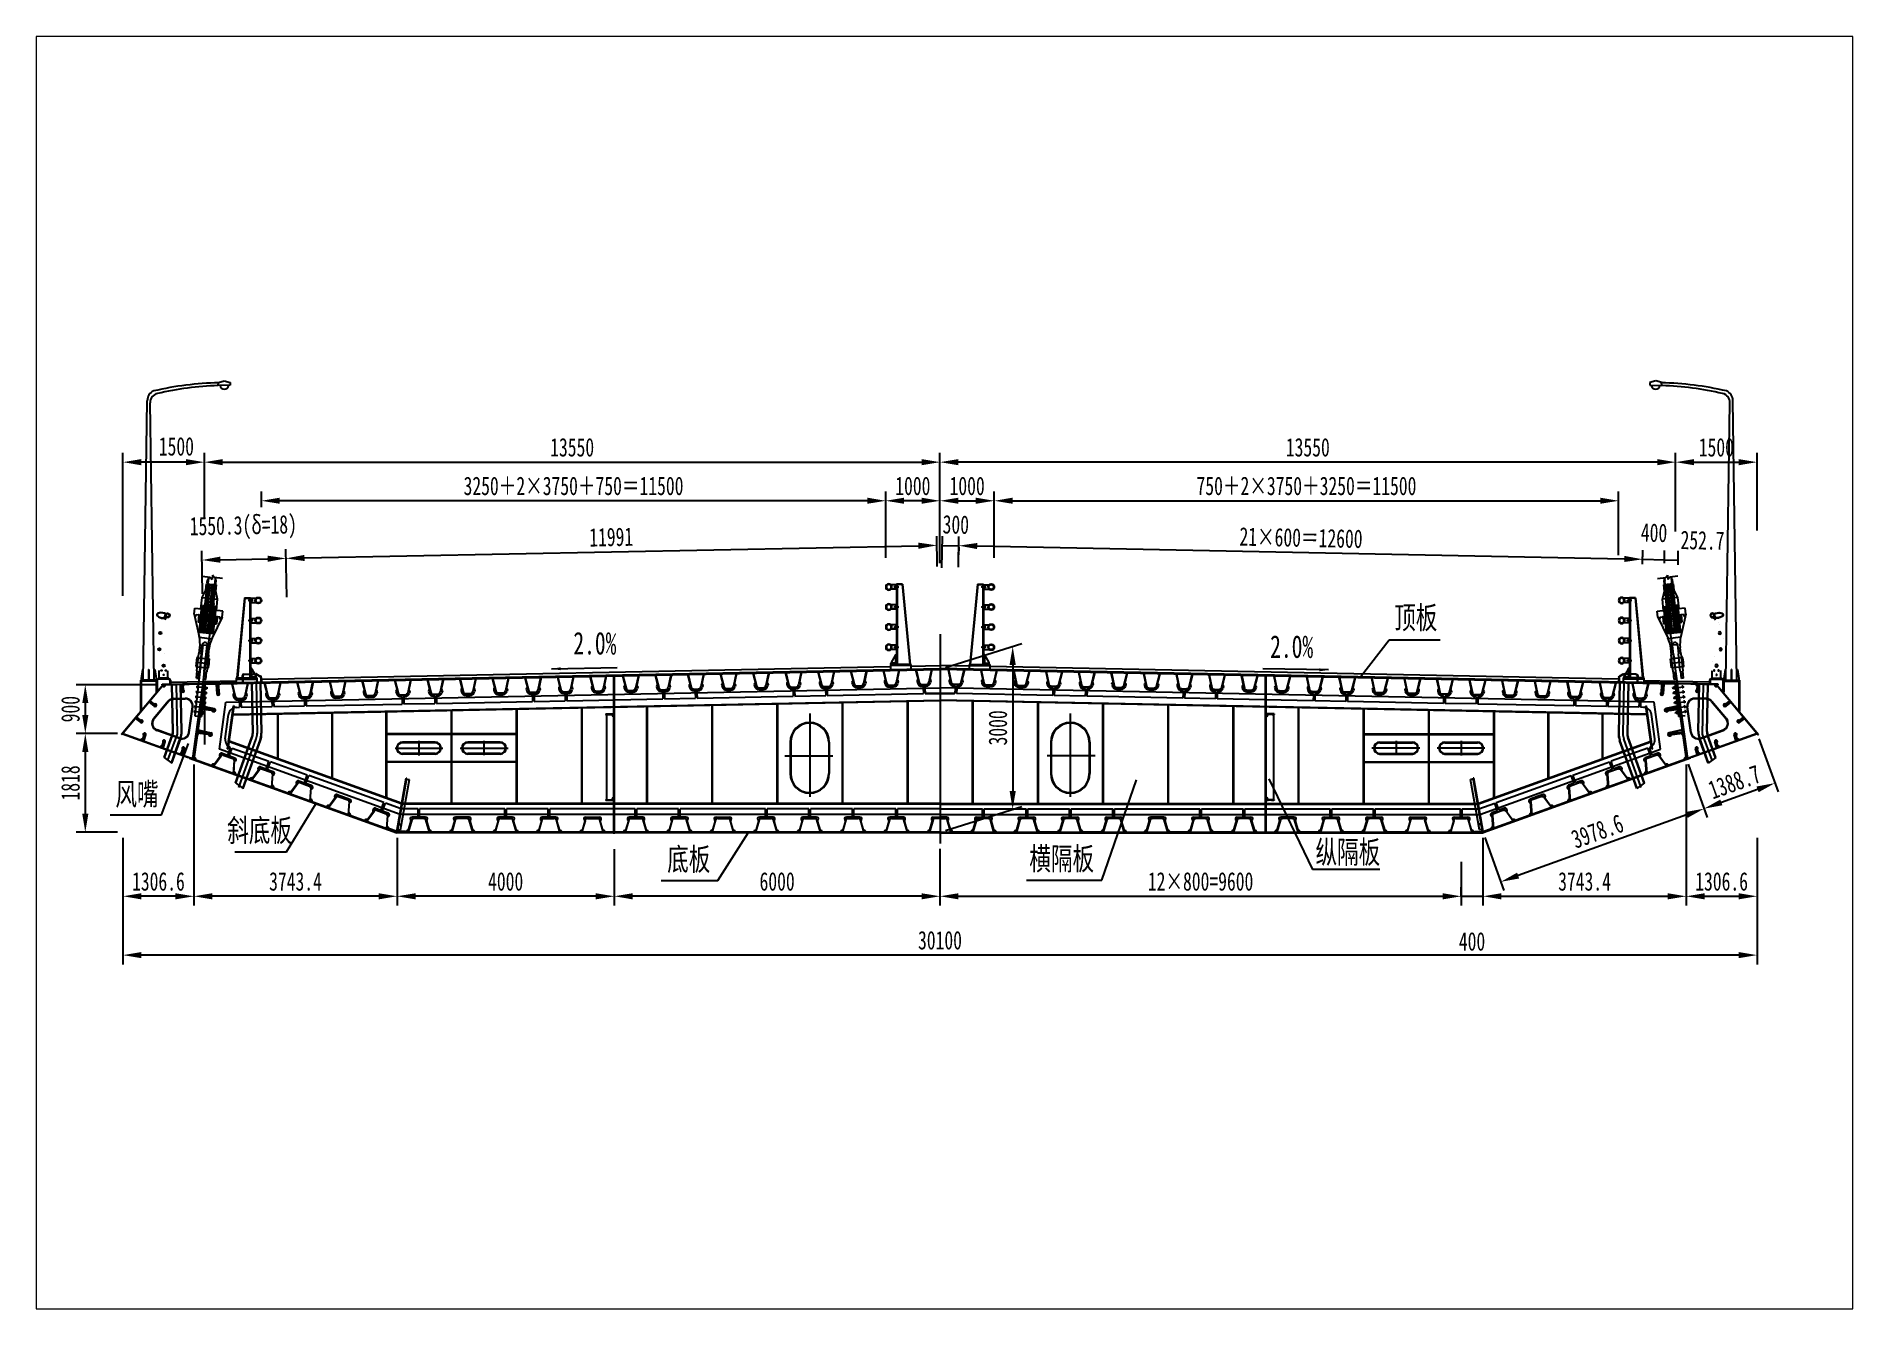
# Paper-space layout '布局1' of a CAD drawing. Header units: millimetres. Extents: x 29 to 262, y 20 to 183.
# The model-space entities are those that its viewports show. They can reach past a viewport. Long polylines and large blocks are cut down to what shows.
import ezdxf

# ---------------------------------------------------------------- set-up
doc = ezdxf.new("R2010")
doc.units = ezdxf.units.MM
doc.linetypes.add('DASHED', pattern=[19.05, 12.7, -6.35])
doc.layers.get('Defpoints').update_dxf_attribs({"color": 250})
doc.layers.add('实线', color=7, linetype='Continuous', lineweight=25)
doc.layers.add('尺寸标注', color=3, linetype='Continuous', lineweight=15)
doc.styles.get("Standard").update_dxf_attribs({"font": '', "width": 0.7})
doc.styles.get('Standard').set_extended_font_data('FangSong_GB2312')
doc.dimstyles.new('1-1-150', dxfattribs={"dimscale": 170, "dimtxt": 2, "dimasz": 2, "dimexe": 1, "dimexo": 0.6, "dimgap": 0.6, "dimtad": 1, "dimdec": 1, "dimdsep": 46, "dimtxsty": 'Standard', "dimcen": 2.5, "dimclrd": 3, "dimclre": 3, "dimclrt": 7, "dimadec": 4, "dimazin": 2, "dimtfac": 1, "dimtdec": 1, "dimtmove": 2, "dimatfit": 3, "dimfxl": 1, "dimlwd": -1, "dimlwe": -1, "dimarcsym": 0})
doc.dimstyles.new('1-1-85', dxfattribs={"dimscale": 83, "dimtxt": 2, "dimasz": 2, "dimexe": 1, "dimexo": 0.6, "dimgap": 0.6, "dimtad": 1, "dimdec": 1, "dimdsep": 46, "dimtxsty": 'Standard', "dimcen": 2.5, "dimclrd": 3, "dimclre": 3, "dimclrt": 7, "dimadec": 4, "dimazin": 2, "dimtfac": 1, "dimtdec": 1, "dimtmove": 2, "dimatfit": 3, "dimfxl": 1, "dimlwd": -1, "dimlwe": -1, "dimarcsym": 0})

psp = doc.layouts.new('布局1')

msp = doc.modelspace()

# ---------------------------------------------------------------- texts
at = {"color": 7, "width": 0.7}
for s, p in [('顶板', (127028.59, 10819.04)), ('2.0%', (111909.21, 10347.64)), ('2.0%', (124743.36, 10285.54)), ('风嘴', (103473.57, 7569.64)), ('斜底板', (105534.06, 6900.07)), ('底板', (113637.26, 6369.79)), ('横隔板', (120307.73, 6377.73)), ('纵隔板', (125578.49, 6500.02))]:
    msp.add_text(s, height=416, dxfattribs=at).set_placement(p)

# ---------------------------------------------------------------- blocks, each defined once
blk = doc.blocks.new('*D109')
at = {"color": 7, "transparency": 16777216}
for p, q in [((103612, 6971), (103612, 4640)), ((133712, 6971), (133712, 4640)), ((133372, 4810), (103952, 4810))]:
    blk.add_line(p, q, dxfattribs=at)
for points in [[(103952, 4867), (103952, 4754), (103612, 4810)], [(133372, 4867), (133372, 4754), (133712, 4810)]]:
    blk.add_solid(points, dxfattribs=at)
at = {"layer": 'Defpoints', "color": 0, "transparency": 16777216}
for p in [(103612, 7073), (133712, 7073), (103612, 4810)]:
    blk.add_point(p, dxfattribs=at)
at = {"color": 7, "transparency": 16777216, "insert": (118662, 5082), "char_height": 340, "attachment_point": 5}
blk.add_mtext('30100', dxfattribs=at)
blk = doc.blocks.new('*D110')
at = {"color": 7, "transparency": 16777216}
for p, q in [((112662, 6764), (112662, 5724)), ((118662, 6766), (118662, 5724)), ((118322, 5894), (113002, 5894))]:
    blk.add_line(p, q, dxfattribs=at)
for points in [[(113002, 5950), (113002, 5837), (112662, 5894)], [(118322, 5950), (118322, 5837), (118662, 5894)]]:
    blk.add_solid(points, dxfattribs=at)
at = {"layer": 'Defpoints', "color": 0, "transparency": 16777216}
for p in [(112662, 6866), (118662, 6868), (112662, 5894)]:
    blk.add_point(p, dxfattribs=at)
at = {"color": 7, "transparency": 16777216, "insert": (115662, 6166), "char_height": 340, "attachment_point": 5}
blk.add_mtext('6000', dxfattribs=at)
blk = doc.blocks.new('*D111')
at = {"color": 7, "transparency": 16777216}
for p, q in [((112662, 6764), (112662, 5724)), ((108662, 6428), (108662, 5724)), ((112322, 5894), (109002, 5894))]:
    blk.add_line(p, q, dxfattribs=at)
for points in [[(109002, 5950), (109002, 5837), (108662, 5894)], [(112322, 5950), (112322, 5837), (112662, 5894)]]:
    blk.add_solid(points, dxfattribs=at)
at = {"layer": 'Defpoints', "color": 0, "transparency": 16777216}
for p in [(112662, 6866), (108662, 6530), (108662, 5894)]:
    blk.add_point(p, dxfattribs=at)
at = {"color": 7, "transparency": 16777216, "insert": (110662, 6166), "char_height": 340, "attachment_point": 5}
blk.add_mtext('4000', dxfattribs=at)
blk = doc.blocks.new('顶板U肋')
for p, q in [((-142, 0), (-150, -2)), ((-150, 0), (-95, -235)), ((-142, 0), (-88, -233)), ((142, 0), (88, -233)), ((150, 0), (95, -235)), ((142, 0), (150, -2)), ((-127, -210), (-120, -241)), ((-39, -272), (39, -272)), ((-39, -280), (39, -280)), ((-39, -305), (39, -305)), ((127, -210), (120, -241))]:
    blk.add_line(p, q)
for centre, radius, start, end in [((-103, -204), 25, 103.0693, 193.0693), ((-39, -222), 83, 193.0693, 270), ((-39, -222), 58, 193.0693, 270), ((-39, -222), 50, 193.0693, 270), ((39, -222), 50, 270, 346.9307), ((39, -222), 58, 270, 346.9307), ((39, -222), 83, 270, 346.9307), ((103, -204), 25, 346.9307, 76.9307)]:
    blk.add_arc(centre, radius, start, end)
blk = doc.blocks.new('底板U肋')
for p, q in [((-133, 231), (-200, 0)), ((-194, 0), (-200, 2)), ((-194, 0), (-128, 229)), ((95, 260), (-95, 260)), ((-95, 254), (95, 254)), ((128, 229), (194, 0)), ((200, 0), (133, 231)), ((194, 0), (200, 2))]:
    blk.add_line(p, q)
for centre, radius, start, end in [((-95, 220), 40, 90, 163.9092), ((-95, 220), 34, 90, 163.9092), ((95, 220), 40, 16.0908, 90), ((95, 220), 34, 16.0908, 90)]:
    blk.add_arc(centre, radius, start, end)
blk = doc.blocks.new('*D112')
at = {"color": 7, "transparency": 16777216}
for p, q in [((105112, 12847), (105112, 14060)), ((118662, 12196), (118662, 14060)), ((105452, 13890), (118322, 13890))]:
    blk.add_line(p, q, dxfattribs=at)
for points in [[(105452, 13947), (105452, 13833), (105112, 13890)], [(118322, 13947), (118322, 13833), (118662, 13890)]]:
    blk.add_solid(points, dxfattribs=at)
at = {"layer": 'Defpoints', "color": 0, "transparency": 16777216}
for p in [(118662, 13890), (105112, 12745), (118662, 12094)]:
    blk.add_point(p, dxfattribs=at)
at = {"color": 7, "transparency": 16777216, "insert": (111887, 14162), "char_height": 340, "attachment_point": 5}
blk.add_mtext('13550', dxfattribs=at)
blk = doc.blocks.new('*D113')
at = {"color": 7, "transparency": 16777216}
for p, q in [((106162, 13062), (106162, 13349)), ((117322, 13179), (106502, 13179)), ((117662, 12128), (117662, 13349))]:
    blk.add_line(p, q, dxfattribs=at)
for points in [[(106502, 13236), (106502, 13123), (106162, 13179)], [(117322, 13236), (117322, 13123), (117662, 13179)]]:
    blk.add_solid(points, dxfattribs=at)
at = {"layer": 'Defpoints', "color": 0, "transparency": 16777216}
for p in [(106162, 13179), (106162, 12960), (117662, 12026)]:
    blk.add_point(p, dxfattribs=at)
at = {"color": 7, "transparency": 16777216, "insert": (111912, 13451), "char_height": 340, "attachment_point": 5}
blk.add_mtext('3250＋2×3750＋750＝11500', dxfattribs=at)
blk = doc.blocks.new('*D114')
at = {"color": 7, "transparency": 16777216}
for p, q in [((117662, 12128), (117662, 13349)), ((118322, 13179), (118002, 13179)), ((118662, 12031), (118662, 13349))]:
    blk.add_line(p, q, dxfattribs=at)
for points in [[(118002, 13236), (118002, 13123), (117662, 13179)], [(118322, 13236), (118322, 13123), (118662, 13179)]]:
    blk.add_solid(points, dxfattribs=at)
at = {"layer": 'Defpoints', "color": 0, "transparency": 16777216}
for p in [(117662, 13179), (117662, 12026), (118662, 11929)]:
    blk.add_point(p, dxfattribs=at)
at = {"color": 7, "transparency": 16777216, "insert": (118162, 13451), "char_height": 340, "attachment_point": 5}
blk.add_mtext('1000', dxfattribs=at)
blk = doc.blocks.new('*D115')
at = {"color": 7, "transparency": 16777216}
for p, q in [((103612, 11425), (103612, 14060)), ((105112, 13555), (105112, 14060)), ((104772, 13890), (103952, 13890))]:
    blk.add_line(p, q, dxfattribs=at)
for points in [[(103952, 13947), (103952, 13833), (103612, 13890)], [(104772, 13947), (104772, 13833), (105112, 13890)]]:
    blk.add_solid(points, dxfattribs=at)
at = {"layer": 'Defpoints', "color": 0, "transparency": 16777216}
for p in [(103612, 13890), (105112, 13453), (103612, 11323)]:
    blk.add_point(p, dxfattribs=at)
at = {"color": 7, "transparency": 16777216, "insert": (104597, 14179), "char_height": 340, "attachment_point": 5}
blk.add_mtext('1500', dxfattribs=at)
blk = doc.blocks.new('顶板U肋b')
for p, q in [((-150, 0), (-95, -235)), ((-142, 0), (-150, -2)), ((-142, 0), (-88, -233)), ((142, 0), (88, -233)), ((150, 0), (95, -235)), ((142, 0), (150, -2)), ((-39, -272), (39, -272)), ((-39, -280), (39, -280))]:
    blk.add_line(p, q)
for centre, radius, start, end in [((-39, -222), 58, 193.0693, 270), ((-39, -222), 50, 193.0693, 270), ((39, -222), 50, 270, 346.9307), ((39, -222), 58, 270, 346.9307)]:
    blk.add_arc(centre, radius, start, end)
blk = doc.blocks.new('检修道栏杆')
at = {"color": 0, "ltscale": 0.3}
blk.add_line((95, 0), (-95, 0), dxfattribs=at)
at = {"layer": '实线'}
for p, q in [((-95, 10), (-95, 0)), ((95, 10), (-95, 10)), ((-95, 0), (95, 0)), ((-80, 10), (-80, 149)), ((80, 10), (80, 140)), ((95, 10), (95, 0))]:
    blk.add_line(p, q, dxfattribs=at)
at = {"layer": '实线', "const_width": 0.1}
blk.add_lwpolyline([(5, 1122), (3, 1119), (1, 1116), (-2, 1112), (-6, 1108), (-11, 1101), (-15, 1095), (-19, 1090), (-26, 1077), (-32, 1068), (-40, 1052), (-47, 1035), (-54, 1021), (-63, 998), (-70, 978), (-74, 967), (-79, 954), (-82, 944), (-85, 934), (-91, 917), (-95, 903), (-99, 891), (-103, 876), (-107, 860), (-111, 843), (-115, 827), (-118, 815), (-121, 802), (-123, 789), (-125, 781), (-126, 772), (-128, 763), (-130, 755), (-131, 745), (-133, 737), (-134, 727), (-136, 713), (-138, 701), (-140, 686), (-142, 668), (-143, 652), (-145, 637), (-146, 618), (-147, 605), (-147, 589), (-148, 574), (-148, 556), (-148, 539), (-147, 518), (-146, 496), (-145, 474), (-144, 454), (-142, 436), (-140, 416), (-137, 383), (-133, 360), (-130, 338), (-126, 315), (-121, 292), (-113, 261), (-106, 232), (-98, 204), (-92, 185), (-85, 163), (-72, 128), (-63, 106), (-50, 80), (-35, 54), (-26, 41), (-18, 33), (-14, 30), (-10, 28), (-6, 27), (-3, 26), (0, 28), (6, 31), (11, 35), (17, 39), (21, 44), (30, 54), (38, 64), (44, 73), (50, 83), (57, 94), (66, 110), (75, 129), (83, 147), (90, 166), (96, 184), (104, 208), (107, 224), (109, 240), (109, 251), (106, 265), (102, 279), (96, 290), (87, 306), (77, 322), (60, 349), (44, 378), (33, 402), (20, 434), (9, 470), (0, 508), (-7, 546), (-12, 591), (-14, 639), (-16, 683), (-17, 724), (-18, 770), (-18, 804), (-18, 843), (-15, 887), (-12, 933), (-8, 980), (1, 1028), (13, 1069), (18, 1084)], dxfattribs=at)
at = {"layer": '实线'}
for centre, radius in [((73, 1164), 41), ((73, 1164), 36), ((73, 1164), 32.5), ((-63, 840), 22.5), ((-77, 540), 22.5), ((-40, 150), 8), ((-2, 240), 22.5), ((0, 70), 8), ((40, 150), 8)]:
    blk.add_circle(centre, radius, dxfattribs=at)
for centre, radius, start, end in [((-57, 1188), 90.5, 313.3381, 349.4194), ((71, 1069), 54.5, 87.8006, 163.0602)]:
    blk.add_arc(centre, radius, start, end, dxfattribs=at)
blk.add_ellipse((-26, 1164), major_axis=(98.5, -17.4), ratio=0.5, start_param=0.897025, end_param=5.033859, dxfattribs=at)
at = {"layer": '实线', "linetype": 'DASHED'}
blk.add_ellipse((-26, 1164), major_axis=(98.5, -17.4), ratio=0.5, start_param=5.033859, end_param=5.803318, dxfattribs=at)
at = {"layer": '实线'}
blk.add_open_spline([(39, 1188), (37, 1189), (34, 1191), (25, 1196), (18, 1198), (5, 1203), (-2, 1205), (-17, 1208), (-24, 1209), (-39, 1211), (-46, 1211), (-60, 1211), (-67, 1211), (-79, 1209), (-85, 1207), (-95, 1204), (-99, 1202), (-105, 1199), (-108, 1197), (-113, 1193), (-114, 1191), (-117, 1187), (-118, 1186), (-119, 1182), (-120, 1180), (-120, 1176), (-119, 1174), (-118, 1169), (-118, 1167), (-115, 1163), (-114, 1160), (-110, 1156), (-108, 1153), (-103, 1149), (-100, 1147), (-94, 1142), (-91, 1140), (-82, 1135), (-76, 1132), (-63, 1127), (-56, 1125), (-42, 1121), (-35, 1120), (-20, 1118), (-13, 1117), (-5, 1117), (-4, 1117), (1, 1117)], degree=3, knots=[0.904811, 0.904811, 0.904811, 0.904811, 1.023766, 1.023766, 1.252436, 1.252436, 1.481105, 1.481105, 1.709775, 1.709775, 1.938444, 1.938444, 2.167114, 2.167114, 2.395783, 2.395783, 2.579566, 2.579566, 2.763348, 2.763348, 2.911829, 2.911829, 3.060309, 3.060309, 3.20879, 3.20879, 3.35727, 3.35727, 3.505751, 3.505751, 3.654231, 3.654231, 3.802712, 3.802712, 3.951192, 3.951192, 4.099673, 4.099673, 4.324322, 4.324322, 4.54897, 4.54897, 4.773619, 4.773619, 4.998268, 4.998268, 5.033859, 5.033859, 5.033859, 5.033859], dxfattribs=at)
at = {"layer": '实线', "linetype": 'DASHED'}
blk.add_open_spline([(1, 1117), (1, 1117), (5, 1117), (15, 1117), (21, 1118), (33, 1121), (38, 1122), (46, 1125), (49, 1127), (52, 1128)], degree=3, knots=[5.0338587, 5.0338587, 5.0338587, 5.0338587, 5.1583054, 5.1583054, 5.3731291, 5.3731291, 5.5879528, 5.5879528, 5.7530515, 5.7530515, 5.7530515, 5.7530515], dxfattribs=at)
blk = doc.blocks.new('*D116')
at = {"color": 7, "transparency": 16777216}
for p, q in [((132212, 13363), (132212, 14060)), ((133712, 12634), (133712, 14060)), ((132552, 13890), (133372, 13890))]:
    blk.add_line(p, q, dxfattribs=at)
for points in [[(132552, 13947), (132552, 13833), (132212, 13890)], [(133372, 13947), (133372, 13833), (133712, 13890)]]:
    blk.add_solid(points, dxfattribs=at)
at = {"layer": 'Defpoints', "color": 0, "transparency": 16777216}
for p in [(133712, 13890), (132212, 13261), (133712, 12532)]:
    blk.add_point(p, dxfattribs=at)
at = {"color": 7, "transparency": 16777216, "insert": (132962, 14162), "char_height": 340, "attachment_point": 5}
blk.add_mtext('1500', dxfattribs=at)
blk = doc.blocks.new('*D117')
at = {"color": 7, "transparency": 16777216}
for p, q in [((119662, 12128), (119662, 13349)), ((120002, 13179), (130822, 13179)), ((131162, 12178), (131162, 13349))]:
    blk.add_line(p, q, dxfattribs=at)
for points in [[(120002, 13236), (120002, 13123), (119662, 13179)], [(130822, 13236), (130822, 13123), (131162, 13179)]]:
    blk.add_solid(points, dxfattribs=at)
at = {"layer": 'Defpoints', "color": 0, "transparency": 16777216}
for p in [(131162, 13179), (131162, 12076), (119662, 12026)]:
    blk.add_point(p, dxfattribs=at)
at = {"color": 7, "transparency": 16777216, "insert": (125412, 13451), "char_height": 340, "attachment_point": 5}
blk.add_mtext('750＋2×3750＋3250＝11500', dxfattribs=at)
blk = doc.blocks.new('*D118')
at = {"color": 7, "transparency": 16777216}
for p, q in [((118662, 12196), (118662, 14060)), ((132212, 12614), (132212, 14060)), ((131872, 13890), (119002, 13890))]:
    blk.add_line(p, q, dxfattribs=at)
for points in [[(119002, 13947), (119002, 13833), (118662, 13890)], [(131872, 13947), (131872, 13833), (132212, 13890)]]:
    blk.add_solid(points, dxfattribs=at)
at = {"layer": 'Defpoints', "color": 0, "transparency": 16777216}
for p in [(118662, 13890), (132212, 12512), (118662, 12094)]:
    blk.add_point(p, dxfattribs=at)
at = {"color": 7, "transparency": 16777216, "insert": (125437, 14162), "char_height": 340, "attachment_point": 5}
blk.add_mtext('13550', dxfattribs=at)
blk = doc.blocks.new('*D119')
at = {"color": 7, "transparency": 16777216}
for p, q in [((128262, 6527), (128262, 5724)), ((128662, 6297), (128662, 5724)), ((128262, 5894), (128662, 5894))]:
    blk.add_line(p, q, dxfattribs=at)
at = {"layer": 'Defpoints', "color": 0, "transparency": 16777216}
for p in [(128262, 6629), (128662, 6399), (128662, 5894)]:
    blk.add_point(p, dxfattribs=at)
at = {"color": 7, "transparency": 16777216, "insert": (128462, 5061), "char_height": 340, "attachment_point": 5}
blk.add_mtext('400', dxfattribs=at)
blk = doc.blocks.new('*D120')
at = {"color": 7, "transparency": 16777216}
for p, q in [((118662, 6766), (118662, 5724)), ((128262, 5887), (128262, 6064)), ((119002, 5894), (127922, 5894))]:
    blk.add_line(p, q, dxfattribs=at)
for points in [[(119002, 5950), (119002, 5837), (118662, 5894)], [(127922, 5950), (127922, 5837), (128262, 5894)]]:
    blk.add_solid(points, dxfattribs=at)
at = {"layer": 'Defpoints', "color": 0, "transparency": 16777216}
for p in [(118662, 6868), (128262, 5894), (128262, 5785)]:
    blk.add_point(p, dxfattribs=at)
at = {"color": 7, "transparency": 16777216, "insert": (123462, 6166), "char_height": 340, "attachment_point": 5}
blk.add_mtext('12×800=9600', dxfattribs=at)
blk = doc.blocks.new('*D121')
at = {"color": 7, "transparency": 16777216}
for p, q in [((118662, 12031), (118662, 13349)), ((119002, 13179), (119322, 13179)), ((119662, 12128), (119662, 13349))]:
    blk.add_line(p, q, dxfattribs=at)
for points in [[(119002, 13236), (119002, 13123), (118662, 13179)], [(119322, 13236), (119322, 13123), (119662, 13179)]]:
    blk.add_solid(points, dxfattribs=at)
at = {"layer": 'Defpoints', "color": 0, "transparency": 16777216}
for p in [(119662, 13179), (118662, 11929), (119662, 12026)]:
    blk.add_point(p, dxfattribs=at)
at = {"color": 7, "transparency": 16777216, "insert": (119162, 13451), "char_height": 340, "attachment_point": 5}
blk.add_mtext('1000', dxfattribs=at)
blk = doc.blocks.new('Hex Nut - 10 mm side')
at = {"color": 0, "linetype": 'Continuous'}
for p, q in [((-9, -7), (-9, 7)), ((-1, 9), (-8, 9)), ((-1, 5), (-8, 5)), ((0, -7), (0, 7)), ((-1, -5), (-8, -5)), ((-1, -9), (-8, -9))]:
    blk.add_line(p, q, dxfattribs=at)
for centre, radius, start, end in [((-5, 7), 4.19, 147.1328, 212.8672), ((7, 0), 15.7, 163.2214, 196.7786), ((-4, 7), 4.19, 327.1328, 32.8672), ((-16, 0), 15.7, 343.2214, 16.7787), ((-5, -7), 4.19, 147.1328, 212.8672), ((-4, -7), 4.19, 327.1328, 32.8672)]:
    blk.add_arc(centre, radius, start, end, dxfattribs=at)
blk = doc.blocks.new('防撞栏杆')
for p, q in [((-310, 1556), (-450, 80)), ((-310, 1556), (-200, 1556)), ((-223, 1495), (-223, 1517)), ((-214, 1520), (-222, 1520)), ((-214, 1513), (-222, 1513)), ((-214, 1498), (-222, 1498)), ((-214, 1491), (-222, 1491)), ((-214, 1491), (-214, 1520)), ((-214, 1517), (-214, 1520)), ((-213, 1517), (-214, 1517)), ((-213, 1494), (-214, 1494)), ((-214, 1494), (-214, 1491)), ((-213, 1489), (-213, 1522)), ((-210, 1522), (-213, 1522)), ((-213, 1494), (-213, 1517)), ((-165, 1513), (-213, 1513)), ((-165, 1498), (-213, 1498)), ((-210, 1489), (-213, 1489)), ((-210, 1556), (-210, 80)), ((-209, 1498), (-209, 1513)), ((-165, 1511), (-209, 1511)), ((-165, 1500), (-209, 1500)), ((-200, 1556), (-200, 80)), ((-200, 1546), (-98, 1546)), ((-200, 1466), (-98, 1466)), ((-187, 1522), (-190, 1522)), ((-187, 1489), (-190, 1489)), ((-187, 1489), (-187, 1522)), ((-162, 1511), (-165, 1513)), ((-165, 1498), (-165, 1513)), ((-162, 1500), (-165, 1498)), ((-162, 1500), (-162, 1511)), ((-223, 1125), (-223, 1147)), ((-214, 1150), (-222, 1150)), ((-214, 1143), (-222, 1143)), ((-214, 1128), (-222, 1128)), ((-214, 1121), (-222, 1121)), ((-214, 1121), (-214, 1150)), ((-214, 1147), (-214, 1150)), ((-213, 1147), (-214, 1147)), ((-213, 1124), (-214, 1124)), ((-214, 1124), (-214, 1121)), ((-210, 1152), (-213, 1152)), ((-213, 1119), (-213, 1152)), ((-213, 1124), (-213, 1147)), ((-165, 1143), (-213, 1143)), ((-165, 1128), (-213, 1128)), ((-210, 1119), (-213, 1119)), ((-209, 1128), (-209, 1143)), ((-165, 1141), (-209, 1141)), ((-165, 1130), (-209, 1130)), ((-200, 1176), (-98, 1176)), ((-200, 1096), (-98, 1096)), ((-187, 1152), (-190, 1152)), ((-187, 1119), (-190, 1119)), ((-187, 1119), (-187, 1152)), ((-162, 1141), (-165, 1143)), ((-165, 1128), (-165, 1143)), ((-162, 1130), (-165, 1128)), ((-162, 1130), (-162, 1141)), ((-223, 755), (-223, 777)), ((-214, 780), (-222, 780)), ((-214, 773), (-222, 773)), ((-214, 758), (-222, 758)), ((-214, 751), (-222, 751)), ((-214, 751), (-214, 780)), ((-214, 777), (-214, 780)), ((-213, 777), (-214, 777)), ((-213, 754), (-214, 754)), ((-214, 754), (-214, 751)), ((-213, 749), (-213, 782)), ((-210, 782), (-213, 782)), ((-213, 754), (-213, 777)), ((-165, 773), (-213, 773)), ((-165, 758), (-213, 758)), ((-210, 749), (-213, 749)), ((-209, 758), (-209, 773)), ((-165, 771), (-209, 771)), ((-165, 760), (-209, 760)), ((-200, 806), (-98, 806)), ((-200, 726), (-98, 726)), ((-187, 782), (-190, 782)), ((-187, 749), (-190, 749)), ((-187, 749), (-187, 782)), ((-162, 771), (-165, 773)), ((-165, 758), (-165, 773)), ((-162, 760), (-165, 758)), ((-162, 760), (-162, 771)), ((-223, 385), (-223, 407)), ((-214, 410), (-222, 410)), ((-214, 403), (-222, 403)), ((-214, 388), (-222, 388)), ((-214, 381), (-222, 381)), ((-214, 407), (-214, 410)), ((-214, 381), (-214, 410)), ((-213, 407), (-214, 407)), ((-213, 384), (-214, 384)), ((-214, 384), (-214, 381)), ((-210, 412), (-213, 412)), ((-213, 379), (-213, 412)), ((-213, 384), (-213, 407)), ((-165, 403), (-213, 403)), ((-165, 388), (-213, 388)), ((-210, 379), (-213, 379)), ((-209, 388), (-209, 403)), ((-165, 401), (-209, 401)), ((-165, 390), (-209, 390)), ((-200, 436), (-98, 436)), ((-200, 356), (-98, 356)), ((-187, 412), (-190, 412)), ((-187, 379), (-190, 379)), ((-187, 379), (-187, 412)), ((-162, 401), (-165, 403)), ((-165, 388), (-165, 403)), ((-162, 390), (-165, 388)), ((-162, 390), (-162, 401)), ((-465, 80), (-85, 80)), ((-465, 80), (-465, -9)), ((-465, 56), (-85, 56)), ((-352, 118), (-350, -7)), ((-344, 118), (-342, -7)), ((-323, 149), (-101, 153)), ((-323, 141), (-101, 145)), ((-200, 260), (-190, 260)), ((-180, 250), (-180, 100)), ((-180, 241), (-173, 241)), ((-180, 100), (-103, 100)), ((-173, 241), (-101, 112)), ((-101, 112), (-101, 99)), ((-93, 90), (-93, 80)), ((-90, 142), (-21, 106)), ((-86, 150), (-18, 113)), ((-85, 80), (-85, 56)), ((-85, 56), (-85, -2)), ((-10, 87), (-8, 0)), ((-2, 87), (0, 0))]:
    blk.add_line(p, q)
at = {"ltscale": 0.3}
for p, q in [((-302, 1555), (-442, 80)), ((-310, 1550), (-200, 1550)), ((-190, 1546), (-190, 1466)), ((-190, 1176), (-190, 1096)), ((-190, 806), (-190, 726)), ((-190, 436), (-190, 356))]:
    blk.add_line(p, q, dxfattribs=at)
for centre, radius in [((-57, 1506), 57), ((-57, 1506), 45), ((-57, 1136), 57), ((-57, 1136), 45), ((-57, 766), 57), ((-57, 766), 45), ((-57, 396), 57), ((-57, 396), 45)]:
    blk.add_circle(centre, radius)
for centre, radius, start, end in [((-217, 1517), 6.7, 147.1328, 212.8672), ((-198, 1506), 25.2, 163.2214, 196.7786), ((-217, 1495), 6.7, 147.1328, 212.8672), ((-217, 1147), 6.7, 147.1328, 212.8672), ((-198, 1136), 25.2, 163.2214, 196.7786), ((-217, 1125), 6.7, 147.1328, 212.8672), ((-217, 777), 6.7, 147.1328, 212.8672), ((-198, 766), 25.2, 163.2214, 196.7786), ((-217, 755), 6.7, 147.1328, 212.8672), ((-217, 407), 6.7, 147.1328, 212.8672), ((-198, 396), 25.2, 163.2214, 196.7786), ((-217, 385), 6.7, 147.1328, 212.8672), ((-322, 119), 30, 91.1458, 181.1458), ((-322, 119), 22, 91.1458, 181.1458), ((-190, 250), 10, 0, 90), ((-103, 90), 10, 0, 90), ((-100, 123), 30, 62.0912, 91.1458), ((-100, 123), 22, 62.0912, 91.1458), ((-32, 87), 22, 1.1458, 62.0912), ((-32, 87), 30, 1.1458, 62.0912)]:
    blk.add_arc(centre, radius, start, end)
at = {"layer": '尺寸标注'}
blk.add_line((-465, -9), (0, 0), dxfattribs=at)
at = {"xscale": -1.600000000005821, "yscale": 1.599999999998545, "zscale": 1.6}
for p in [(-187, 1506), (-187, 1136), (-187, 766), (-187, 396)]:
    blk.add_blockref('Hex Nut - 10 mm side', p, dxfattribs=at)
blk = doc.blocks.new('防撞栏杆1')
for p, q in [((-225, 1573), (-365, 97)), ((-225, 1573), (-115, 1573)), ((-138, 1512), (-138, 1534)), ((-129, 1537), (-137, 1537)), ((-129, 1530), (-137, 1530)), ((-129, 1515), (-137, 1515)), ((-129, 1508), (-137, 1508)), ((-129, 1508), (-129, 1537)), ((-129, 1534), (-129, 1537)), ((-128, 1534), (-129, 1534)), ((-128, 1511), (-129, 1511)), ((-129, 1511), (-129, 1508)), ((-128, 1506), (-128, 1539)), ((-125, 1539), (-128, 1539)), ((-128, 1511), (-128, 1534)), ((-80, 1530), (-128, 1530)), ((-80, 1515), (-128, 1515)), ((-125, 1506), (-128, 1506)), ((-125, 1573), (-125, 97)), ((-124, 1515), (-124, 1530)), ((-80, 1528), (-124, 1528)), ((-80, 1517), (-124, 1517)), ((-115, 1573), (-115, 97)), ((-115, 1563), (-13, 1563)), ((-115, 1483), (-13, 1483)), ((-102, 1539), (-105, 1539)), ((-102, 1506), (-105, 1506)), ((-102, 1506), (-102, 1539)), ((-77, 1528), (-80, 1530)), ((-80, 1515), (-80, 1530)), ((-77, 1517), (-80, 1515)), ((-77, 1517), (-77, 1528)), ((-138, 1142), (-138, 1164)), ((-129, 1167), (-137, 1167)), ((-129, 1160), (-137, 1160)), ((-129, 1145), (-137, 1145)), ((-129, 1138), (-137, 1138)), ((-129, 1138), (-129, 1167)), ((-129, 1164), (-129, 1167)), ((-128, 1164), (-129, 1164)), ((-128, 1141), (-129, 1141)), ((-129, 1141), (-129, 1138)), ((-125, 1169), (-128, 1169)), ((-128, 1136), (-128, 1169)), ((-128, 1141), (-128, 1164)), ((-80, 1160), (-128, 1160)), ((-80, 1145), (-128, 1145)), ((-125, 1136), (-128, 1136)), ((-124, 1145), (-124, 1160)), ((-80, 1158), (-124, 1158)), ((-80, 1147), (-124, 1147)), ((-115, 1193), (-13, 1193)), ((-115, 1113), (-13, 1113)), ((-102, 1169), (-105, 1169)), ((-102, 1136), (-105, 1136)), ((-102, 1136), (-102, 1169)), ((-77, 1158), (-80, 1160)), ((-80, 1145), (-80, 1160)), ((-77, 1147), (-80, 1145)), ((-77, 1147), (-77, 1158)), ((-138, 772), (-138, 794)), ((-129, 797), (-137, 797)), ((-129, 790), (-137, 790)), ((-129, 775), (-137, 775)), ((-129, 768), (-137, 768)), ((-129, 768), (-129, 797)), ((-129, 794), (-129, 797)), ((-128, 794), (-129, 794)), ((-128, 771), (-129, 771)), ((-129, 771), (-129, 768)), ((-128, 766), (-128, 799)), ((-125, 799), (-128, 799)), ((-128, 771), (-128, 794)), ((-80, 790), (-128, 790)), ((-80, 775), (-128, 775)), ((-125, 766), (-128, 766)), ((-124, 775), (-124, 790)), ((-80, 788), (-124, 788)), ((-80, 777), (-124, 777)), ((-115, 823), (-13, 823)), ((-115, 743), (-13, 743)), ((-102, 799), (-105, 799)), ((-102, 766), (-105, 766)), ((-102, 766), (-102, 799)), ((-77, 788), (-80, 790)), ((-80, 775), (-80, 790)), ((-77, 777), (-80, 775)), ((-77, 777), (-77, 788)), ((-138, 402), (-138, 424)), ((-129, 427), (-137, 427)), ((-129, 420), (-137, 420)), ((-129, 405), (-137, 405)), ((-129, 398), (-137, 398)), ((-129, 424), (-129, 427)), ((-129, 398), (-129, 427)), ((-128, 424), (-129, 424)), ((-128, 401), (-129, 401)), ((-129, 401), (-129, 398)), ((-125, 429), (-128, 429)), ((-128, 396), (-128, 429)), ((-128, 401), (-128, 424)), ((-80, 420), (-128, 420)), ((-80, 405), (-128, 405)), ((-125, 396), (-128, 396)), ((-124, 405), (-124, 420)), ((-80, 418), (-124, 418)), ((-80, 407), (-124, 407)), ((-115, 453), (-13, 453)), ((-115, 373), (-13, 373)), ((-102, 429), (-105, 429)), ((-102, 396), (-105, 396)), ((-102, 396), (-102, 429)), ((-77, 418), (-80, 420)), ((-80, 405), (-80, 420)), ((-77, 407), (-80, 405)), ((-77, 407), (-77, 418)), ((-380, 97), (0, 97)), ((-380, 97), (-380, 8)), ((-380, 73), (0, 73)), ((-115, 277), (-105, 277)), ((-95, 267), (-95, 117)), ((-95, 258), (-88, 258)), ((-95, 117), (-18, 117)), ((-88, 258), (-16, 129)), ((-16, 129), (-16, 116)), ((-8, 107), (-8, 97)), ((0, 97), (0, 73)), ((0, 73), (0, 0))]:
    blk.add_line(p, q)
at = {"ltscale": 0.3}
for p, q in [((-217, 1572), (-357, 97)), ((-225, 1567), (-115, 1567)), ((-105, 1563), (-105, 1483)), ((-105, 1193), (-105, 1113)), ((-105, 823), (-105, 743)), ((-105, 453), (-105, 373))]:
    blk.add_line(p, q, dxfattribs=at)
for centre, radius in [((28, 1523), 57), ((28, 1523), 45), ((28, 1153), 57), ((28, 1153), 45), ((28, 783), 57), ((28, 783), 45), ((28, 413), 57), ((28, 413), 45)]:
    blk.add_circle(centre, radius)
for centre, radius, start, end in [((-132, 1534), 6.7, 147.1328, 212.8672), ((-113, 1523), 25.2, 163.2214, 196.7786), ((-132, 1512), 6.7, 147.1328, 212.8672), ((-132, 1164), 6.7, 147.1328, 212.8672), ((-113, 1153), 25.2, 163.2214, 196.7786), ((-132, 1142), 6.7, 147.1328, 212.8672), ((-132, 794), 6.7, 147.1328, 212.8672), ((-113, 783), 25.2, 163.2214, 196.7786), ((-132, 772), 6.7, 147.1328, 212.8672), ((-132, 424), 6.7, 147.1328, 212.8672), ((-113, 413), 25.2, 163.2214, 196.7786), ((-132, 402), 6.7, 147.1328, 212.8672), ((-105, 267), 10, 0, 90), ((-18, 107), 10, 0, 90)]:
    blk.add_arc(centre, radius, start, end)
at = {"xscale": -1.600000000005821, "yscale": 1.599999999998545, "zscale": 1.6}
for p in [(-102, 1523), (-102, 1153), (-102, 783), (-102, 413)]:
    blk.add_blockref('Hex Nut - 10 mm side', p, dxfattribs=at)
blk = doc.blocks.new('*D122')
at = {"color": 7, "transparency": 16777216}
for p, q in [((104919, 8319), (104919, 5724)), ((108662, 6971), (108662, 5724)), ((108322, 5894), (105259, 5894))]:
    blk.add_line(p, q, dxfattribs=at)
for points in [[(105259, 5950), (105259, 5837), (104919, 5894)], [(108322, 5950), (108322, 5837), (108662, 5894)]]:
    blk.add_solid(points, dxfattribs=at)
at = {"layer": 'Defpoints', "color": 0, "transparency": 16777216}
for p in [(104919, 8421), (108662, 7073), (104919, 5894)]:
    blk.add_point(p, dxfattribs=at)
at = {"color": 7, "transparency": 16777216, "insert": (106791, 6166), "char_height": 340, "attachment_point": 5}
blk.add_mtext('3743.4', dxfattribs=at)
blk = doc.blocks.new('*D123')
at = {"color": 7, "transparency": 16777216}
for p, q in [((104919, 8319), (104919, 5724)), ((103612, 6971), (103612, 5724)), ((104579, 5894), (103952, 5894))]:
    blk.add_line(p, q, dxfattribs=at)
for points in [[(103952, 5950), (103952, 5837), (103612, 5894)], [(104579, 5950), (104579, 5837), (104919, 5894)]]:
    blk.add_solid(points, dxfattribs=at)
at = {"layer": 'Defpoints', "color": 0, "transparency": 16777216}
for p in [(104919, 8421), (103612, 7073), (103612, 5894)]:
    blk.add_point(p, dxfattribs=at)
at = {"color": 7, "transparency": 16777216, "insert": (104266, 6166), "char_height": 340, "attachment_point": 5}
blk.add_mtext('1306.6', dxfattribs=at)
blk = doc.blocks.new('*D129')
at = {"color": 7, "transparency": 16777216}
for p, q in [((104260, 9791), (102749, 9791)), ((102919, 9451), (102919, 9231)), ((103510, 8891), (102749, 8891))]:
    blk.add_line(p, q, dxfattribs=at)
for points in [[(102863, 9451), (102976, 9451), (102919, 9791)], [(102863, 9231), (102976, 9231), (102919, 8891)]]:
    blk.add_solid(points, dxfattribs=at)
at = {"layer": 'Defpoints', "color": 0, "transparency": 16777216}
for p in [(104362, 9791), (102919, 8891), (103612, 8891)]:
    blk.add_point(p, dxfattribs=at)
at = {"color": 7, "transparency": 16777216, "insert": (102647, 9341), "char_height": 340, "attachment_point": 5, "rotation": 90}
blk.add_mtext('900', dxfattribs=at)
blk = doc.blocks.new('*D124')
at = {"color": 7, "transparency": 16777216}
for p, q in [((103510, 8891), (102749, 8891)), ((102919, 8551), (102919, 7413)), ((103510, 7073), (102749, 7073))]:
    blk.add_line(p, q, dxfattribs=at)
for points in [[(102863, 8551), (102976, 8551), (102919, 8891)], [(102863, 7413), (102976, 7413), (102919, 7073)]]:
    blk.add_solid(points, dxfattribs=at)
at = {"layer": 'Defpoints', "color": 0, "transparency": 16777216}
for p in [(103612, 8891), (102919, 7073), (103612, 7073)]:
    blk.add_point(p, dxfattribs=at)
at = {"color": 7, "transparency": 16777216, "insert": (102647, 7982), "char_height": 340, "attachment_point": 5, "rotation": 90}
blk.add_mtext('1818', dxfattribs=at)
blk = doc.blocks.new('*D125')
at = {"color": 7, "transparency": 16777216}
for p, q in [((132440, 8325), (132792, 7348)), ((132415, 7393), (129311, 6275)), ((128697, 6977), (129049, 6000))]:
    blk.add_line(p, q, dxfattribs=at)
for points in [[(132396, 7446), (132434, 7339), (132735, 7508)], [(129292, 6329), (129330, 6222), (128991, 6160)]]:
    blk.add_solid(points, dxfattribs=at)
at = {"layer": 'Defpoints', "color": 0, "transparency": 16777216}
for p in [(132406, 8421), (128662, 7073), (128991, 6160)]:
    blk.add_point(p, dxfattribs=at)
at = {"color": 7, "transparency": 16777216, "insert": (130771, 7090), "char_height": 340, "attachment_point": 5, "rotation": 19.7989}
blk.add_mtext('3978.6', dxfattribs=at)
blk = doc.blocks.new('*D126')
at = {"color": 7, "transparency": 16777216}
for p, q in [((133747, 8795), (134099, 7818)), ((132440, 8325), (132792, 7348)), ((133721, 7863), (133054, 7623))]:
    blk.add_line(p, q, dxfattribs=at)
for points in [[(133702, 7916), (133740, 7810), (134041, 7978)], [(133035, 7676), (133074, 7570), (132735, 7508)]]:
    blk.add_solid(points, dxfattribs=at)
at = {"layer": 'Defpoints', "color": 0, "transparency": 16777216}
for p in [(133712, 8891), (132406, 8421), (132735, 7508)]:
    blk.add_point(p, dxfattribs=at)
at = {"color": 7, "transparency": 16777216, "insert": (133296, 7999), "char_height": 340, "attachment_point": 5, "rotation": 19.7989}
blk.add_mtext('1388.7', dxfattribs=at)
blk = doc.blocks.new('*D127')
at = {"color": 7, "transparency": 16777216}
for p, q in [((132406, 8319), (132406, 5724)), ((128662, 6971), (128662, 5724)), ((129002, 5894), (132066, 5894))]:
    blk.add_line(p, q, dxfattribs=at)
for points in [[(129002, 5950), (129002, 5837), (128662, 5894)], [(132066, 5950), (132066, 5837), (132406, 5894)]]:
    blk.add_solid(points, dxfattribs=at)
at = {"layer": 'Defpoints', "color": 0, "transparency": 16777216}
for p in [(132406, 8421), (128662, 7073), (132406, 5894)]:
    blk.add_point(p, dxfattribs=at)
at = {"color": 7, "transparency": 16777216, "insert": (130534, 6166), "char_height": 340, "attachment_point": 5}
blk.add_mtext('3743.4', dxfattribs=at)
blk = doc.blocks.new('*D128')
at = {"color": 7, "transparency": 16777216}
for p, q in [((132406, 8319), (132406, 5724)), ((133712, 6971), (133712, 5724)), ((132746, 5894), (133372, 5894))]:
    blk.add_line(p, q, dxfattribs=at)
for points in [[(132746, 5950), (132746, 5837), (132406, 5894)], [(133372, 5950), (133372, 5837), (133712, 5894)]]:
    blk.add_solid(points, dxfattribs=at)
at = {"layer": 'Defpoints', "color": 0, "transparency": 16777216}
for p in [(132406, 8421), (133712, 7073), (133712, 5894)]:
    blk.add_point(p, dxfattribs=at)
at = {"color": 7, "transparency": 16777216, "insert": (133059, 6166), "char_height": 340, "attachment_point": 5}
blk.add_mtext('1306.6', dxfattribs=at)
blk = doc.blocks.new('*X106')
at = {"color": 0}
for p, q in [((1500, 84.2), (1500, 84.2)), ((1500, 74.5), (1500, 74.5)), ((1500, 73.2), (1500, 73.2)), ((1500.1, 80.1), (1500.1, 80.1)), ((1500.1, 74.2), (1500.1, 74.2)), ((1500.1, 72.6), (1500.1, 72.6)), ((1500.1, 70.7), (1500.1, 70.7)), ((1500.2, 70.1), (1500.2, 70.1)), ((1500.3, 87.9), (1500.3, 87.9)), ((1500.3, 84.3), (1500.3, 84.3)), ((1500.3, 83.6), (1500.3, 83.6)), ((1500.4, 87.9), (1500.4, 87.9)), ((1500.4, 81), (1500.4, 81)), ((1500.4, 80.5), (1500.4, 80.5)), ((1500.4, 75.8), (1500.4, 75.8)), ((1500.5, 84.1), (1500.5, 84.1)), ((1500.5, 77.9), (1500.5, 77.9)), ((1500.5, 76.9), (1500.5, 76.9)), ((1500.5, 73.3), (1500.5, 73.3)), ((1500.6, 73.1), (1500.6, 73.1)), ((1500.7, 76.7), (1500.7, 76.7)), ((1500.8, 87.6), (1500.8, 87.6)), ((1500.8, 86.2), (1500.8, 86.2)), ((1500.8, 81.7), (1500.8, 81.7)), ((1500.8, 78.5), (1500.8, 78.5)), ((1500.9, 77.6), (1500.9, 77.6)), ((1500.9, 71.6), (1500.9, 71.6)), ((1500.9, 70.7), (1500.9, 70.7)), ((1501, 87.1), (1501, 87.1)), ((1501.1, 85.2), (1501.1, 85.2)), ((1501.1, 83.3), (1501.1, 83.3)), ((1501.2, 85.4), (1501.2, 85.4)), ((1501.2, 81.4), (1501.2, 81.4)), ((1501.2, 81.1), (1501.2, 81.1)), ((1501.2, 79.4), (1501.2, 79.4)), ((1501.3, 87), (1501.3, 87)), ((1501.3, 86.3), (1501.3, 86.3)), ((1501.3, 77.5), (1501.3, 77.5)), ((1501.3, 75.4), (1501.3, 75.4)), ((1501.3, 73.4), (1501.3, 73.4)), ((1501.4, 83.3), (1501.4, 83.3)), ((1501.4, 79.6), (1501.4, 79.6)), ((1501.4, 78.6), (1501.4, 78.6)), ((1501.4, 75.6), (1501.4, 75.6)), ((1501.4, 73.7), (1501.4, 73.7)), ((1501.4, 70.8), (1501.4, 70.8)), ((1501.5, 86.8), (1501.5, 86.8)), ((1501.5, 75.9), (1501.5, 75.9)), ((1501.5, 71.7), (1501.5, 71.7)), ((1501.6, 85.1), (1501.6, 85.1)), ((1501.6, 79.4), (1501.6, 79.4)), ((1501.6, 79.2), (1501.6, 79.2)), ((1501.6, 72.2), (1501.6, 72.2)), ((1501.6, 69.8), (1501.6, 69.8)), ((1501.7, 83.8), (1501.7, 83.8)), ((1501.7, 75.1), (1501.7, 75.1)), ((1501.7, 72.1), (1501.7, 72.1)), ((1501.8, 76), (1501.8, 76)), ((1502, 82.9), (1502, 82.9)), ((1502.1, 86.4), (1502.1, 86.4)), ((1502.1, 72.9), (1502.1, 72.9)), ((1502.2, 83.8), (1502.2, 83.8)), ((1502.2, 78.7), (1502.2, 78.7)), ((1502.2, 70.9), (1502.2, 70.9)), ((1502.3, 88.1), (1502.3, 88.1)), ((1502.3, 86.7), (1502.3, 86.7)), ((1502.3, 86.2), (1502.3, 86.2)), ((1502.3, 86), (1502.3, 86)), ((1502.3, 76.1), (1502.3, 76.1)), ((1502.4, 84.3), (1502.4, 84.3)), ((1502.4, 82.6), (1502.4, 82.6)), ((1502.4, 82.4), (1502.4, 82.4)), ((1502.4, 76.7), (1502.4, 76.7)), ((1502.5, 82.4), (1502.5, 82.4)), ((1502.5, 80.4), (1502.5, 80.4)), ((1502.5, 78.7), (1502.5, 78.7)), ((1502.5, 75), (1502.5, 75)), ((1502.5, 72.6), (1502.5, 72.6)), ((1502.6, 82.2), (1502.6, 82.2)), ((1502.6, 81.3), (1502.6, 81.3)), ((1502.6, 78.5), (1502.6, 78.5)), ((1502.6, 71.3), (1502.6, 71.3)), ((1502.7, 76.6), (1502.7, 76.6)), ((1502.7, 74.8), (1502.7, 74.8)), ((1502.7, 74.6), (1502.7, 74.6)), ((1502.7, 73.6), (1502.7, 73.6)), ((1502.8, 80.4), (1502.8, 80.4)), ((1502.8, 72.7), (1502.8, 72.7)), ((1502.9, 70.8), (1502.9, 70.8)), ((1502.9, 70.4), (1502.9, 70.4)), ((1503, 84), (1503, 84)), ((1503.1, 84.2), (1503.1, 84.2)), ((1503.1, 81.4), (1503.1, 81.4)), ((1503.1, 76.2), (1503.1, 76.2)), ((1503.2, 80.1), (1503.2, 80.1)), ((1503.2, 74.2), (1503.2, 74.2)), ((1503.2, 73.6), (1503.2, 73.6)), ((1503.3, 85.1), (1503.3, 85.1)), ((1503.3, 70.1), (1503.3, 70.1)), ((1503.4, 86.6), (1503.4, 86.6)), ((1503.4, 81.4), (1503.4, 81.4)), ((1503.5, 87.9), (1503.5, 87.9)), ((1503.5, 85), (1503.5, 85)), ((1503.5, 78.8), (1503.5, 78.8)), ((1503.5, 77.7), (1503.5, 77.7)), ((1503.6, 87.1), (1503.6, 87.1)), ((1503.6, 85.2), (1503.6, 85.2)), ((1503.6, 77.9), (1503.6, 77.9)), ((1503.6, 74), (1503.6, 74)), ((1503.6, 71.1), (1503.6, 71.1)), ((1503.6, 70.3), (1503.6, 70.3)), ((1503.7, 83.3), (1503.7, 83.3)), ((1503.7, 81.3), (1503.7, 81.3)), ((1503.7, 77.6), (1503.7, 77.6)), ((1503.8, 79.4), (1503.8, 79.4)), ((1503.8, 70.2), (1503.8, 70.2)), ((1503.9, 87.7), (1503.9, 87.7)), ((1503.9, 81.7), (1503.9, 81.7)), ((1503.9, 81.5), (1503.9, 81.5)), ((1503.9, 77.5), (1503.9, 77.5)), ((1503.9, 75.6), (1503.9, 75.6)), ((1504, 86.7), (1504, 86.7)), ((1504, 78.9), (1504, 78.9)), ((1504, 77.6), (1504, 77.6)), ((1504, 73.7), (1504, 73.7)), ((1504, 73.6), (1504, 73.6)), ((1504, 71.7), (1504, 71.7)), ((1504.1, 71.7), (1504.1, 71.7)), ((1504.1, 71.2), (1504.1, 71.2)), ((1504.1, 69.8), (1504.1, 69.8)), ((1504.3, 87.9), (1504.3, 87.9)), ((1504.3, 85.4), (1504.3, 85.4)), ((1504.4, 84.2), (1504.4, 84.2)), ((1504.4, 84.1), (1504.4, 84.1)), ((1504.4, 80.5), (1504.4, 80.5)), ((1504.4, 76.4), (1504.4, 76.4)), ((1504.4, 75.4), (1504.4, 75.4)), ((1504.5, 87.7), (1504.5, 87.7)), ((1504.5, 76.8), (1504.5, 76.8)), ((1504.6, 80.3), (1504.6, 80.3)), ((1504.6, 73.1), (1504.6, 73.1)), ((1504.7, 85.2), (1504.7, 85.2)), ((1504.7, 79.2), (1504.7, 79.2)), ((1504.8, 86.8), (1504.8, 86.8)), ((1504.8, 75.1), (1504.8, 75.1)), ((1504.8, 72.9), (1504.8, 72.9)), ((1504.9, 88.2), (1504.9, 88.2)), ((1504.9, 84.2), (1504.9, 84.2)), ((1504.9, 79), (1504.9, 79)), ((1504.9, 71.3), (1504.9, 71.3)), ((1505, 86.2), (1505, 86.2)), ((1505, 84.3), (1505, 84.3)), ((1505, 76.4), (1505, 76.4)), ((1505.1, 82.9), (1505.1, 82.9)), ((1505.1, 82.4), (1505.1, 82.4)), ((1505.2, 80.5), (1505.2, 80.5)), ((1505.2, 78.5), (1505.2, 78.5)), ((1505.2, 72.9), (1505.2, 72.9)), ((1505.3, 86.9), (1505.3, 86.9)), ((1505.3, 81.7), (1505.3, 81.7)), ((1505.3, 76.6), (1505.3, 76.6)), ((1505.3, 74.7), (1505.3, 74.7)), ((1505.4, 86.7), (1505.4, 86.7)), ((1505.4, 83.3), (1505.4, 83.3)), ((1505.4, 73.9), (1505.4, 73.9)), ((1505.4, 72.8), (1505.4, 72.8)), ((1505.5, 82.6), (1505.5, 82.6)), ((1505.5, 79.5), (1505.5, 79.5)), ((1505.5, 76.7), (1505.5, 76.7)), ((1505.5, 75.9), (1505.5, 75.9)), ((1505.5, 70.8), (1505.5, 70.8)), ((1505.6, 83.1), (1505.6, 83.1)), ((1505.6, 72.6), (1505.6, 72.6)), ((1505.6, 72.1), (1505.6, 72.1)), ((1505.7, 84.3), (1505.7, 84.3)), ((1505.7, 75.7), (1505.7, 75.7)), ((1505.8, 81.7), (1505.8, 81.7)), ((1505.8, 76.5), (1505.8, 76.5)), ((1505.9, 80.4), (1505.9, 80.4)), ((1505.9, 74), (1505.9, 74)), ((1506, 70.4), (1506, 70.4)), ((1506.1, 87), (1506.1, 87)), ((1506.2, 84.2), (1506.2, 84.2)), ((1506.2, 79.2), (1506.2, 79.2)), ((1506.3, 87.2), (1506.3, 87.2)), ((1506.3, 86), (1506.3, 86)), ((1506.3, 85.3), (1506.3, 85.3)), ((1506.3, 80.1), (1506.3, 80.1)), ((1506.3, 74.2), (1506.3, 74.2)), ((1506.3, 71.4), (1506.3, 71.4)), ((1506.4, 83.4), (1506.4, 83.4)), ((1506.4, 82.3), (1506.4, 82.3)), ((1506.4, 81.4), (1506.4, 81.4)), ((1506.4, 70.1), (1506.4, 70.1)), ((1506.5, 85.8), (1506.5, 85.8)), ((1506.5, 79.5), (1506.5, 79.5)), ((1506.5, 78.6), (1506.5, 78.6)), ((1506.6, 87.9), (1506.6, 87.9)), ((1506.6, 81.8), (1506.6, 81.8)), ((1506.6, 77.6), (1506.6, 77.6)), ((1506.6, 75.7), (1506.6, 75.7)), ((1506.6, 74.9), (1506.6, 74.9)), ((1506.6, 71.2), (1506.6, 71.2)), ((1506.7, 87), (1506.7, 87)), ((1506.7, 79.3), (1506.7, 79.3)), ((1506.7, 78.4), (1506.7, 78.4)), ((1506.7, 77.9), (1506.7, 77.9)), ((1506.7, 74.1), (1506.7, 74.1)), ((1506.7, 73.7), (1506.7, 73.7)), ((1506.8, 71.8), (1506.8, 71.8)), ((1506.8, 71.5), (1506.8, 71.5)), ((1506.8, 71.1), (1506.8, 71.1)), ((1506.8, 69.9), (1506.8, 69.9)), ((1507, 87.7), (1507, 87.7)), ((1507, 81.7), (1507, 81.7)), ((1507.1, 84.5), (1507.1, 84.5)), ((1507.1, 77.6), (1507.1, 77.6)), ((1507.1, 76.7), (1507.1, 76.7)), ((1507.1, 71.7), (1507.1, 71.7)), ((1507.4, 85.4), (1507.4, 85.4)), ((1507.4, 85), (1507.4, 85)), ((1507.4, 81.4), (1507.4, 81.4)), ((1507.5, 87.1), (1507.5, 87.1)), ((1507.5, 86.2), (1507.5, 86.2)), ((1507.5, 79.4), (1507.5, 79.4)), ((1507.5, 77.6), (1507.5, 77.6)), ((1507.5, 75.4), (1507.5, 75.4)), ((1507.6, 84.6), (1507.6, 84.6)), ((1507.6, 84.3), (1507.6, 84.3)), ((1507.6, 82.4), (1507.6, 82.4)), ((1507.6, 81.2), (1507.6, 81.2)), ((1507.6, 74), (1507.6, 74)), ((1507.6, 71.6), (1507.6, 71.6)), ((1507.7, 80.4), (1507.7, 80.4)), ((1507.7, 76.8), (1507.7, 76.8)), ((1507.7, 70.3), (1507.7, 70.3)), ((1507.8, 85.2), (1507.8, 85.2)), ((1507.8, 79.2), (1507.8, 79.2)), ((1507.8, 78.5), (1507.8, 78.5)), ((1507.8, 76.6), (1507.8, 76.6)), ((1507.8, 73.8), (1507.8, 73.8)), ((1507.9, 75.1), (1507.9, 75.1)), ((1507.9, 74.7), (1507.9, 74.7)), ((1508, 82), (1508, 82)), ((1508, 72.7), (1508, 72.7)), ((1508, 70.8), (1508, 70.8)), ((1508.1, 74.3), (1508.1, 74.3)), ((1508.2, 82.9), (1508.2, 82.9)), ((1508.3, 72.9), (1508.3, 72.9)), ((1508.4, 87.8), (1508.4, 87.8)), ((1508.4, 84.7), (1508.4, 84.7)), ((1508.4, 84.1), (1508.4, 84.1)), ((1508.5, 86.7), (1508.5, 86.7)), ((1508.5, 82.1), (1508.5, 82.1)), ((1508.5, 80.4), (1508.5, 80.4)), ((1508.5, 76.9), (1508.5, 76.9)), ((1508.5, 76.7), (1508.5, 76.7)), ((1508.6, 84), (1508.6, 84)), ((1508.6, 82.7), (1508.6, 82.7)), ((1508.6, 76.7), (1508.6, 76.7)), ((1508.6, 74.3), (1508.6, 74.3)), ((1508.6, 73), (1508.6, 73)), ((1508.7, 76.6), (1508.7, 76.6)), ((1508.7, 72.6), (1508.7, 72.6)), ((1508.8, 87.3), (1508.8, 87.3)), ((1508.9, 87.3), (1508.9, 87.3)), ((1508.9, 85.3), (1508.9, 85.3)), ((1508.9, 79.6), (1508.9, 79.6)), ((1509, 83.4), (1509, 83.4)), ((1509, 80.4), (1509, 80.4)), ((1509, 71.8), (1509, 71.8)), ((1509.1, 81.5), (1509.1, 81.5)), ((1509.1, 79.6), (1509.1, 79.6)), ((1509.1, 70.4), (1509.1, 70.4)), ((1509.2, 77.6), (1509.2, 77.6)), ((1509.2, 75.7), (1509.2, 75.7)), ((1509.3, 86.9), (1509.3, 86.9)), ((1509.3, 84.2), (1509.3, 84.2)), ((1509.3, 82.2), (1509.3, 82.2)), ((1509.3, 73.8), (1509.3, 73.8)), ((1509.4, 87.4), (1509.4, 87.4)), ((1509.4, 83.2), (1509.4, 83.2)), ((1509.4, 80.1), (1509.4, 80.1)), ((1509.4, 79.6), (1509.4, 79.6)), ((1509.4, 74.4), (1509.4, 74.4)), ((1509.4, 74.2), (1509.4, 74.2)), ((1509.4, 71.8), (1509.4, 71.8)), ((1509.4, 69.9), (1509.4, 69.9)), ((1509.5, 86.7), (1509.5, 86.7)), ((1509.5, 79.5), (1509.5, 79.5)), ((1509.5, 71.9), (1509.5, 71.9)), ((1509.5, 70.1), (1509.5, 70.1)), ((1509.6, 75.8), (1509.6, 75.8)), ((1509.6, 72.1), (1509.6, 72.1)), ((1509.7, 87.9), (1509.7, 87.9)), ((1509.7, 79.3), (1509.7, 79.3)), ((1509.8, 84.8), (1509.8, 84.8)), ((1509.8, 77.9), (1509.8, 77.9)), ((1509.8, 77.1), (1509.8, 77.1)), ((1509.8, 71.9), (1509.8, 71.9)), ((1510.1, 87.7), (1510.1, 87.7)), ((1510.1, 81.7), (1510.1, 81.7)), ((1510.2, 87.5), (1510.2, 87.5)), ((1510.2, 86.3), (1510.2, 86.3)), ((1510.2, 79.7), (1510.2, 79.7)), ((1510.2, 77.6), (1510.2, 77.6)), ((1510.3, 84.9), (1510.3, 84.9)), ((1510.3, 84.4), (1510.3, 84.4)), ((1510.3, 82.5), (1510.3, 82.5)), ((1510.3, 77.2), (1510.3, 77.2)), ((1510.3, 72), (1510.3, 72)), ((1510.3, 71.7), (1510.3, 71.7)), ((1510.4, 85.9), (1510.4, 85.9)), ((1510.4, 82.3), (1510.4, 82.3)), ((1510.4, 80.5), (1510.4, 80.5)), ((1510.5, 85.4), (1510.5, 85.4)), ((1510.5, 78.6), (1510.5, 78.6)), ((1510.5, 78.5), (1510.5, 78.5)), ((1510.5, 76.7), (1510.5, 76.7)), ((1510.6, 82.1), (1510.6, 82.1)), ((1510.6, 75.4), (1510.6, 75.4)), ((1510.6, 74.9), (1510.6, 74.9)), ((1510.6, 74.8), (1510.6, 74.8)), ((1510.7, 82.4), (1510.7, 82.4)), ((1510.7, 72.8), (1510.7, 72.8)), ((1510.7, 71.1), (1510.7, 71.1)), ((1510.7, 70.9), (1510.7, 70.9)), ((1510.8, 74.7), (1510.8, 74.7)), ((1510.8, 74.6), (1510.8, 74.6)), ((1510.9, 85.2), (1510.9, 85.2)), ((1510.9, 79.2), (1510.9, 79.2)), ((1511, 75.1), (1511, 75.1)), ((1511.1, 85), (1511.1, 85)), ((1511.2, 82.4), (1511.2, 82.4)), ((1511.2, 77.3), (1511.2, 77.3)), ((1511.3, 82.9), (1511.3, 82.9)), ((1511.3, 74.7), (1511.3, 74.7)), ((1511.4, 87.2), (1511.4, 87.2)), ((1511.4, 85), (1511.4, 85)), ((1511.4, 72.9), (1511.4, 72.9)), ((1511.5, 87.7), (1511.5, 87.7)), ((1511.5, 85.3), (1511.5, 85.3)), ((1511.5, 81.3), (1511.5, 81.3)), ((1511.5, 77.6), (1511.5, 77.6)), ((1511.6, 86.7), (1511.6, 86.7)), ((1511.6, 84.8), (1511.6, 84.8)), ((1511.6, 83.4), (1511.6, 83.4)), ((1511.6, 81.5), (1511.6, 81.5)), ((1511.6, 79.9), (1511.6, 79.9)), ((1511.6, 73.9), (1511.6, 73.9)), ((1511.7, 82.7), (1511.7, 82.7)), ((1511.7, 79.5), (1511.7, 79.5)), ((1511.7, 77.6), (1511.7, 77.6)), ((1511.7, 77.4), (1511.7, 77.4)), ((1511.7, 72.1), (1511.7, 72.1)), ((1511.7, 70.2), (1511.7, 70.2)), ((1511.8, 76.7), (1511.8, 76.7)), ((1511.8, 75.7), (1511.8, 75.7)), ((1511.9, 73.8), (1511.9, 73.8)), ((1511.9, 72.6), (1511.9, 72.6)), ((1511.9, 71.8), (1511.9, 71.8)), ((1511.9, 70.1), (1511.9, 70.1)), ((1512, 87.7), (1512, 87.7)), ((1512, 82.5), (1512, 82.5)), ((1512, 69.9), (1512, 69.9)), ((1512.1, 80.4), (1512.1, 80.4)), ((1512.1, 80), (1512.1, 80)), ((1512.1, 74.8), (1512.1, 74.8)), ((1512.2, 72.2), (1512.2, 72.2)), ((1512.2, 70.4), (1512.2, 70.4)), ((1512.4, 87.8), (1512.4, 87.8)), ((1512.4, 85.2), (1512.4, 85.2)), ((1512.4, 84.2), (1512.4, 84.2)), ((1512.5, 87.6), (1512.5, 87.6)), ((1512.5, 84), (1512.5, 84)), ((1512.5, 80.4), (1512.5, 80.4)), ((1512.5, 80.2), (1512.5, 80.2)), ((1512.5, 77.4), (1512.5, 77.4)), ((1512.6, 76.7), (1512.6, 76.7)), ((1512.6, 74.2), (1512.6, 74.2)), ((1512.6, 73), (1512.6, 73)), ((1512.7, 80.2), (1512.7, 80.2)), ((1512.7, 70.1), (1512.7, 70.1)), ((1512.8, 86.4), (1512.8, 86.4)), ((1512.8, 72.8), (1512.8, 72.8)), ((1512.9, 84.4), (1512.9, 84.4)), ((1512.9, 80.1), (1512.9, 80.1)), ((1512.9, 77.9), (1512.9, 77.9)), ((1513, 85.3), (1513, 85.3)), ((1513, 82.5), (1513, 82.5)), ((1513, 80.6), (1513, 80.6)), ((1513, 77.5), (1513, 77.5)), ((1513, 72.3), (1513, 72.3)), ((1513.1, 78.6), (1513.1, 78.6)), ((1513.2, 87.7), (1513.2, 87.7)), ((1513.2, 76.7), (1513.2, 76.7)), ((1513.2, 74.8), (1513.2, 74.8)), ((1513.3, 81.7), (1513.3, 81.7)), ((1513.3, 77.6), (1513.3, 77.6)), ((1513.3, 72.9), (1513.3, 72.9)), ((1513.3, 70.9), (1513.3, 70.9)), ((1513.4, 86.8), (1513.4, 86.8)), ((1513.4, 83.1), (1513.4, 83.1)), ((1513.4, 82.7), (1513.4, 82.7)), ((1513.4, 75), (1513.4, 75)), ((1513.4, 71.7), (1513.4, 71.7)), ((1513.5, 79.4), (1513.5, 79.4)), ((1513.6, 85.4), (1513.6, 85.4)), ((1513.6, 83), (1513.6, 83)), ((1513.6, 75.7), (1513.6, 75.7)), ((1513.7, 75.4), (1513.7, 75.4)), ((1513.7, 72), (1513.7, 72)), ((1513.8, 85.4), (1513.8, 85.4)), ((1513.8, 75.6), (1513.8, 75.6)), ((1513.9, 82.8), (1513.9, 82.8)), ((1513.9, 77.6), (1513.9, 77.6)), ((1514, 85.2), (1514, 85.2)), ((1514, 75), (1514, 75)), ((1514.1, 87.3), (1514.1, 87.3)), ((1514.1, 79.2), (1514.1, 79.2)), ((1514.2, 85.4), (1514.2, 85.4)), ((1514.2, 75.1), (1514.2, 75.1)), ((1514.3, 83.5), (1514.3, 83.5)), ((1514.3, 81.6), (1514.3, 81.6)), ((1514.3, 80.3), (1514.3, 80.3)), ((1514.4, 85.9), (1514.4, 85.9)), ((1514.4, 82.9), (1514.4, 82.9)), ((1514.4, 79.6), (1514.4, 79.6)), ((1514.4, 77.7), (1514.4, 77.7)), ((1514.4, 72.5), (1514.4, 72.5)), ((1514.5, 82.2), (1514.5, 82.2)), ((1514.5, 78.5), (1514.5, 78.5)), ((1514.5, 75.8), (1514.5, 75.8)), ((1514.5, 72.9), (1514.5, 72.9)), ((1514.6, 85.7), (1514.6, 85.7)), ((1514.6, 74.8), (1514.6, 74.8)), ((1514.6, 73.9), (1514.6, 73.9)), ((1514.6, 71.9), (1514.6, 71.9)), ((1514.7, 82.9), (1514.7, 82.9)), ((1514.7, 78.3), (1514.7, 78.3)), ((1514.7, 71.1), (1514.7, 71.1)), ((1514.8, 86.7), (1514.8, 86.7)), ((1514.8, 82.7), (1514.8, 82.7)), ((1514.8, 80.3), (1514.8, 80.3)), ((1514.8, 75.1), (1514.8, 75.1)), ((1514.9, 76.7), (1514.9, 76.7)), ((1514.9, 72.6), (1514.9, 72.6)), ((1514.9, 70.9), (1514.9, 70.9)), ((1515, 72.6), (1515, 72.6)), ((1515.1, 85.5), (1515.1, 85.5)), ((1515.2, 80.4), (1515.2, 80.4)), ((1515.2, 77.8), (1515.2, 77.8)), ((1515.4, 86.3), (1515.4, 86.3)), ((1515.4, 70.4), (1515.4, 70.4)), ((1515.5, 84.9), (1515.5, 84.9)), ((1515.5, 84.4), (1515.5, 84.4)), ((1515.5, 82.5), (1515.5, 82.5)), ((1515.5, 81.3), (1515.5, 81.3)), ((1515.6, 84.2), (1515.6, 84.2)), ((1515.6, 80.6), (1515.6, 80.6)), ((1515.6, 80.4), (1515.6, 80.4)), ((1515.6, 77.5), (1515.6, 77.5)), ((1515.6, 73.9), (1515.6, 73.9)), ((1515.7, 85.6), (1515.7, 85.6)), ((1515.7, 81.1), (1515.7, 81.1)), ((1515.7, 80.2), (1515.7, 80.2)), ((1515.7, 78.6), (1515.7, 78.6)), ((1515.7, 77.9), (1515.7, 77.9)), ((1515.7, 76.7), (1515.7, 76.7)), ((1515.7, 74.2), (1515.7, 74.2)), ((1515.7, 72.7), (1515.7, 72.7)), ((1515.7, 70.1), (1515.7, 70.1)), ((1515.8, 74.8), (1515.8, 74.8)), ((1515.8, 73.7), (1515.8, 73.7)), ((1515.8, 72.9), (1515.8, 72.9)), ((1515.8, 70.1), (1515.8, 70.1)), ((1515.8, 70.1), (1515.8, 70.1)), ((1515.9, 70.9), (1515.9, 70.9)), ((1516, 77.9), (1516, 77.9)), ((1516.1, 83.1), (1516.1, 83.1)), ((1516.1, 75.3), (1516.1, 75.3)), ((1516.4, 81.7), (1516.4, 81.7)), ((1516.5, 85.7), (1516.5, 85.7)), ((1516.5, 84), (1516.5, 84)), ((1516.5, 78), (1516.5, 78)), ((1516.5, 77.7), (1516.5, 77.7)), ((1516.5, 71.7), (1516.5, 71.7)), ((1516.6, 83.8), (1516.6, 83.8)), ((1516.6, 83.1), (1516.6, 83.1)), ((1516.6, 80.3), (1516.6, 80.3)), ((1516.6, 76.6), (1516.6, 76.6)), ((1516.6, 70.2), (1516.6, 70.2)), ((1516.7, 87.4), (1516.7, 87.4)), ((1516.7, 85.4), (1516.7, 85.4)), ((1516.7, 75.4), (1516.7, 75.4)), ((1516.7, 72.9), (1516.7, 72.9)), ((1516.8, 85.5), (1516.8, 85.5)), ((1516.8, 76.4), (1516.8, 76.4)), ((1516.8, 75.4), (1516.8, 75.4)), ((1516.9, 83.5), (1516.9, 83.5)), ((1516.9, 81.6), (1516.9, 81.6)), ((1517, 80.6), (1517, 80.6)), ((1517, 79.7), (1517, 79.7)), ((1517.1, 77.7), (1517.1, 77.7)), ((1517.1, 75.8), (1517.1, 75.8)), ((1517.1, 72.9), (1517.1, 72.9)), ((1517.2, 85.2), (1517.2, 85.2)), ((1517.2, 79.2), (1517.2, 79.2)), ((1517.2, 73.9), (1517.2, 73.9)), ((1517.3, 75.2), (1517.3, 75.2)), ((1517.3, 72), (1517.3, 72)), ((1517.4, 86.8), (1517.4, 86.8)), ((1517.4, 83.3), (1517.4, 83.3)), ((1517.5, 83), (1517.5, 83)), ((1517.5, 82.9), (1517.5, 82.9)), ((1517.5, 80.7), (1517.5, 80.7)), ((1517.5, 79.4), (1517.5, 79.4)), ((1517.5, 75.5), (1517.5, 75.5)), ((1517.6, 86.6), (1517.6, 86.6)), ((1517.6, 75.6), (1517.6, 75.6)), ((1517.6, 72.9), (1517.6, 72.9)), ((1517.7, 79.2), (1517.7, 79.2)), ((1517.7, 72.9), (1517.7, 72.9)), ((1517.7, 72), (1517.7, 72)), ((1517.8, 85.9), (1517.8, 85.9)), ((1517.9, 86.7), (1517.9, 86.7)), ((1517.9, 78.1), (1517.9, 78.1)), ((1517.9, 71.8), (1517.9, 71.8)), ((1518, 82.7), (1518, 82.7)), ((1518, 76.7), (1518, 76.7)), ((1518, 70.4), (1518, 70.4)), ((1518.1, 86.4), (1518.1, 86.4)), ((1518.1, 72.6), (1518.1, 72.6)), ((1518.2, 84.5), (1518.2, 84.5)), ((1518.2, 82.6), (1518.2, 82.6)), ((1518.3, 80.8), (1518.3, 80.8)), ((1518.3, 80.7), (1518.3, 80.7)), ((1518.3, 80.4), (1518.3, 80.4)), ((1518.4, 86), (1518.4, 86)), ((1518.4, 78.7), (1518.4, 78.7)), ((1518.4, 78.2), (1518.4, 78.2)), ((1518.4, 76.8), (1518.4, 76.8)), ((1518.4, 73), (1518.4, 73)), ((1518.5, 85.8), (1518.5, 85.8)), ((1518.5, 82.1), (1518.5, 82.1)), ((1518.5, 74.9), (1518.5, 74.9)), ((1518.5, 73), (1518.5, 73)), ((1518.5, 70.5), (1518.5, 70.5)), ((1518.5, 70.4), (1518.5, 70.4)), ((1518.6, 78.4), (1518.6, 78.4)), ((1518.6, 74.7), (1518.6, 74.7)), ((1518.6, 71), (1518.6, 71)), ((1518.7, 84.2), (1518.7, 84.2)), ((1518.7, 82), (1518.7, 82)), ((1518.7, 71), (1518.7, 71)), ((1518.8, 83.4), (1518.8, 83.4)), ((1518.8, 80.2), (1518.8, 80.2)), ((1518.8, 75.7), (1518.8, 75.7)), ((1518.8, 74.6), (1518.8, 74.6)), ((1518.8, 74.2), (1518.8, 74.2)), ((1519.2, 86.1), (1519.2, 86.1)), ((1519.2, 78.3), (1519.2, 78.3)), ((1519.2, 77.9), (1519.2, 77.9)), ((1519.3, 83.5), (1519.3, 83.5)), ((1519.3, 75.7), (1519.3, 75.7)), ((1519.3, 70.6), (1519.3, 70.6)), ((1519.4, 85.4), (1519.4, 85.4)), ((1519.4, 83.5), (1519.4, 83.5)), ((1519.5, 84.9), (1519.5, 84.9)), ((1519.5, 81.7), (1519.5, 81.7)), ((1519.5, 81.6), (1519.5, 81.6)), ((1519.6, 84.7), (1519.6, 84.7)), ((1519.6, 81.2), (1519.6, 81.2)), ((1519.6, 79.7), (1519.6, 79.7)), ((1519.6, 77.7), (1519.6, 77.7)), ((1519.6, 77.7), (1519.6, 77.7)), ((1519.6, 77.5), (1519.6, 77.5)), ((1519.6, 71.7), (1519.6, 71.7)), ((1519.7, 81), (1519.7, 81)), ((1519.7, 75.8), (1519.7, 75.8)), ((1519.7, 73.9), (1519.7, 73.9)), ((1519.7, 73.8), (1519.7, 73.8)), ((1519.7, 73.2), (1519.7, 73.2)), ((1519.8, 85.4), (1519.8, 85.4)), ((1519.8, 77.3), (1519.8, 77.3)), ((1519.8, 72), (1519.8, 72)), ((1520, 75.4), (1520, 75.4)), ((1520.1, 83.6), (1520.1, 83.6)), ((1520.2, 81), (1520.2, 81)), ((1520.2, 75.9), (1520.2, 75.9)), ((1520.3, 85.2), (1520.3, 85.2)), ((1520.3, 79.2), (1520.3, 79.2)), ((1520.3, 73.3), (1520.3, 73.3)), ((1520.4, 75.2), (1520.4, 75.2)), ((1520.5, 86.3), (1520.5, 86.3)), ((1520.5, 83.9), (1520.5, 83.9)), ((1520.6, 80.2), (1520.6, 80.2)), ((1520.6, 78.5), (1520.6, 78.5)), ((1520.7, 86.5), (1520.7, 86.5)), ((1520.7, 82.9), (1520.7, 82.9)), ((1520.7, 80.1), (1520.7, 80.1)), ((1520.7, 76.5), (1520.7, 76.5)), ((1520.7, 72.9), (1520.7, 72.9)), ((1520.7, 70.7), (1520.7, 70.7)), ((1520.8, 84.5), (1520.8, 84.5)), ((1520.8, 82.6), (1520.8, 82.6)), ((1520.8, 72.9), (1520.8, 72.9)), ((1520.9, 80.7), (1520.9, 80.7)), ((1520.9, 72.7), (1520.9, 72.7)), ((1521, 86.7), (1521, 86.7)), ((1521, 86.3), (1521, 86.3)), ((1521, 81.1), (1521, 81.1)), ((1521, 78.8), (1521, 78.8)), ((1521, 76.8), (1521, 76.8)), ((1521.1, 82.7), (1521.1, 82.7)), ((1521.1, 78.6), (1521.1, 78.6)), ((1521.1, 76.7), (1521.1, 76.7)), ((1521.1, 74.9), (1521.1, 74.9)), ((1521.1, 73.4), (1521.1, 73.4)), ((1521.2, 73), (1521.2, 73)), ((1521.2, 72.7), (1521.2, 72.7)), ((1521.2, 71.1), (1521.2, 71.1)), ((1521.2, 70.8), (1521.2, 70.8)), ((1521.4, 83.8), (1521.4, 83.8)), ((1521.5, 86.7), (1521.5, 86.7)), ((1521.5, 83), (1521.5, 83)), ((1521.5, 80.4), (1521.5, 80.4)), ((1521.5, 76), (1521.5, 76)), ((1521.6, 79.3), (1521.6, 79.3)), ((1521.6, 75.6), (1521.6, 75.6)), ((1521.7, 82.8), (1521.7, 82.8)), ((1521.7, 71.9), (1521.7, 71.9)), ((1521.8, 84.2), (1521.8, 84.2)), ((1521.8, 75.4), (1521.8, 75.4)), ((1521.9, 86.4), (1521.9, 86.4)), ((1521.9, 80.2), (1521.9, 80.2)), ((1521.9, 78.7), (1521.9, 78.7)), ((1521.9, 74.2), (1521.9, 74.2)), ((1522, 83.9), (1522, 83.9)), ((1522, 76.1), (1522, 76.1)), ((1522, 70.9), (1522, 70.9)), ((1522.1, 85.5), (1522.1, 85.5)), ((1522.1, 83.6), (1522.1, 83.6)), ((1522.2, 81.7), (1522.2, 81.7)), ((1522.3, 79.8), (1522.3, 79.8)), ((1522.3, 77.9), (1522.3, 77.9)), ((1522.3, 77.8), (1522.3, 77.8)), ((1522.4, 81.3), (1522.4, 81.3)), ((1522.4, 75.9), (1522.4, 75.9)), ((1522.4, 74), (1522.4, 74)), ((1522.4, 73.6), (1522.4, 73.6)), ((1522.5, 85.8), (1522.5, 85.8)), ((1522.5, 72), (1522.5, 72)), ((1522.6, 82), (1522.6, 82)), ((1522.6, 81.7), (1522.6, 81.7)), ((1522.6, 78.4), (1522.6, 78.4)), ((1522.7, 85.6), (1522.7, 85.6)), ((1522.7, 77.7), (1522.7, 77.7)), ((1522.7, 74.6), (1522.7, 74.6)), ((1522.7, 71.7), (1522.7, 71.7)), ((1522.7, 71), (1522.7, 71)), ((1522.8, 84), (1522.8, 84)), ((1522.8, 78.2), (1522.8, 78.2)), ((1522.9, 81.4), (1522.9, 81.4)), ((1522.9, 76.2), (1522.9, 76.2)), ((1522.9, 70.8), (1522.9, 70.8)), ((1523, 85.5), (1523, 85.5)), ((1523, 73.6), (1523, 73.6)), ((1523.1, 75.4), (1523.1, 75.4)), ((1523.2, 86.6), (1523.2, 86.6)), ((1523.3, 86.5), (1523.3, 86.5)), ((1523.3, 84.5), (1523.3, 84.5)), ((1523.3, 78.9), (1523.3, 78.9)), ((1523.4, 85.2), (1523.4, 85.2)), ((1523.4, 82.6), (1523.4, 82.6)), ((1523.4, 79.2), (1523.4, 79.2)), ((1523.4, 71.1), (1523.4, 71.1)), ((1523.5, 84.8), (1523.5, 84.8)), ((1523.5, 80.7), (1523.5, 80.7)), ((1523.5, 78.8), (1523.5, 78.8)), ((1523.5, 75.2), (1523.5, 75.2)), ((1523.6, 81.1), (1523.6, 81.1)), ((1523.6, 76.8), (1523.6, 76.8)), ((1523.7, 86.7), (1523.7, 86.7)), ((1523.7, 81.5), (1523.7, 81.5)), ((1523.7, 81), (1523.7, 81)), ((1523.7, 77.4), (1523.7, 77.4)), ((1523.7, 74.9), (1523.7, 74.9)), ((1523.7, 73.7), (1523.7, 73.7)), ((1523.7, 73), (1523.7, 73)), ((1523.8, 82.9), (1523.8, 82.9)), ((1523.8, 78.9), (1523.8, 78.9)), ((1523.8, 73.7), (1523.8, 73.7)), ((1523.8, 71), (1523.8, 71)), ((1523.9, 73.6), (1523.9, 73.6)), ((1523.9, 72.9), (1523.9, 72.9)), ((1523.9, 71.2), (1523.9, 71.2)), ((1524.1, 86.7), (1524.1, 86.7)), ((1524.1, 84.1), (1524.1, 84.1)), ((1524.2, 82.7), (1524.2, 82.7)), ((1524.2, 76.7), (1524.2, 76.7)), ((1524.2, 76.4), (1524.2, 76.4)), ((1524.3, 72.7), (1524.3, 72.7)), ((1524.5, 86.8), (1524.5, 86.8)), ((1524.5, 83.9), (1524.5, 83.9)), ((1524.6, 80.4), (1524.6, 80.4)), ((1524.6, 80.2), (1524.6, 80.2)), ((1524.6, 79), (1524.6, 79)), ((1524.7, 85.6), (1524.7, 85.6)), ((1524.7, 84.2), (1524.7, 84.2)), ((1524.7, 83.7), (1524.7, 83.7)), ((1524.7, 76.5), (1524.7, 76.5)), ((1524.7, 76.5), (1524.7, 76.5)), ((1524.7, 71.3), (1524.7, 71.3)), ((1524.8, 83.6), (1524.8, 83.6)), ((1524.8, 81.7), (1524.8, 81.7)), ((1524.8, 76.3), (1524.8, 76.3)), ((1524.8, 72.8), (1524.8, 72.8)), ((1524.9, 84.2), (1524.9, 84.2)), ((1524.9, 79.8), (1524.9, 79.8)), ((1524.9, 77.9), (1524.9, 77.9)), ((1525, 80.2), (1525, 80.2)), ((1525, 75.9), (1525, 75.9)), ((1525, 74.2), (1525, 74.2)), ((1525.1, 81.7), (1525.1, 81.7)), ((1525.1, 74), (1525.1, 74)), ((1525.1, 73.9), (1525.1, 73.9)), ((1525.1, 72.1), (1525.1, 72.1)), ((1525.4, 77.9), (1525.4, 77.9)), ((1525.5, 86.6), (1525.5, 86.6)), ((1525.5, 84.3), (1525.5, 84.3)), ((1525.5, 76.6), (1525.5, 76.6)), ((1525.6, 82.9), (1525.6, 82.9)), ((1525.6, 81.7), (1525.6, 81.7)), ((1525.6, 79.2), (1525.6, 79.2)), ((1525.7, 86.5), (1525.7, 86.5)), ((1525.7, 81.7), (1525.7, 81.7)), ((1525.7, 75.5), (1525.7, 75.5)), ((1525.7, 74), (1525.7, 74)), ((1525.7, 71.9), (1525.7, 71.9)), ((1525.8, 79.1), (1525.8, 79.1)), ((1525.8, 77.7), (1525.8, 77.7)), ((1525.8, 71.7), (1525.8, 71.7)), ((1525.9, 71.7), (1525.9, 71.7)), ((1526, 86.6), (1526, 86.6)), ((1526, 84.6), (1526, 84.6)), ((1526, 79.2), (1526, 79.2)), ((1526.1, 85.5), (1526.1, 85.5)), ((1526.1, 82.7), (1526.1, 82.7)), ((1526.1, 71.5), (1526.1, 71.5)), ((1526.2, 80.8), (1526.2, 80.8)), ((1526.2, 78.9), (1526.2, 78.9)), ((1526.2, 75.4), (1526.2, 75.4)), ((1526.3, 76.9), (1526.3, 76.9)), ((1526.4, 81.9), (1526.4, 81.9)), ((1526.4, 75), (1526.4, 75)), ((1526.4, 73.1), (1526.4, 73.1)), ((1526.5, 85.7), (1526.5, 85.7)), ((1526.5, 85.2), (1526.5, 85.2)), ((1526.5, 79.3), (1526.5, 79.3)), ((1526.5, 79.2), (1526.5, 79.2)), ((1526.5, 74.1), (1526.5, 74.1)), ((1526.5, 71.1), (1526.5, 71.1)), ((1526.6, 82), (1526.6, 82)), ((1526.6, 75.2), (1526.6, 75.2)), ((1526.6, 71.5), (1526.6, 71.5)), ((1526.7, 81.8), (1526.7, 81.8)), ((1526.7, 78.3), (1526.7, 78.3)), ((1526.7, 74.6), (1526.7, 74.6)), ((1526.8, 84.5), (1526.8, 84.5)), ((1526.8, 70.9), (1526.8, 70.9)), ((1526.9, 83), (1526.9, 83)), ((1526.9, 76.7), (1526.9, 76.7)), ((1526.9, 74.4), (1526.9, 74.4)), ((1527, 72.9), (1527, 72.9)), ((1527.2, 85.6), (1527.2, 85.6)), ((1527.3, 84.6), (1527.3, 84.6)), ((1527.3, 83.6), (1527.3, 83.6)), ((1527.3, 82.7), (1527.3, 82.7)), ((1527.3, 79.4), (1527.3, 79.4)), ((1527.3, 76.7), (1527.3, 76.7)), ((1527.4, 81.7), (1527.4, 81.7)), ((1527.4, 79.8), (1527.4, 79.8)), ((1527.4, 76.8), (1527.4, 76.8)), ((1527.4, 72.7), (1527.4, 72.7)), ((1527.4, 71.6), (1527.4, 71.6)), ((1527.5, 84.8), (1527.5, 84.8)), ((1527.5, 77.9), (1527.5, 77.9)), ((1527.6, 81), (1527.6, 81)), ((1527.6, 75.9), (1527.6, 75.9)), ((1527.6, 74), (1527.6, 74)), ((1527.7, 84.6), (1527.7, 84.6)), ((1527.7, 82), (1527.7, 82)), ((1527.7, 80.5), (1527.7, 80.5)), ((1527.7, 77.4), (1527.7, 77.4)), ((1527.7, 72.1), (1527.7, 72.1)), ((1527.8, 77.2), (1527.8, 77.2)), ((1527.8, 74.3), (1527.8, 74.3)), ((1527.8, 73.6), (1527.8, 73.6)), ((1528, 84.2), (1528, 84.2)), ((1528.1, 80.2), (1528.1, 80.2)), ((1528.1, 74.2), (1528.1, 74.2)), ((1528.2, 84.7), (1528.2, 84.7)), ((1528.2, 76.9), (1528.2, 76.9)), ((1528.3, 82.1), (1528.3, 82.1)), ((1528.3, 74.3), (1528.3, 74.3)), ((1528.5, 77.9), (1528.5, 77.9)), ((1528.6, 86.6), (1528.6, 86.6)), ((1528.6, 83.8), (1528.6, 83.8)), ((1528.6, 80.1), (1528.6, 80.1)), ((1528.7, 84.7), (1528.7, 84.7)), ((1528.7, 82.7), (1528.7, 82.7)), ((1528.7, 79.6), (1528.7, 79.6)), ((1528.7, 76.4), (1528.7, 76.4)), ((1528.7, 71.8), (1528.7, 71.8)), ((1528.8, 81.7), (1528.8, 81.7)), ((1528.8, 80.8), (1528.8, 80.8)), ((1528.8, 80), (1528.8, 80)), ((1528.8, 78.9), (1528.8, 78.9)), ((1528.8, 72.7), (1528.8, 72.7)), ((1528.9, 77.7), (1528.9, 77.7)), ((1528.9, 77), (1528.9, 77)), ((1528.9, 72.6), (1528.9, 72.6)), ((1528.9, 71.7), (1528.9, 71.7)), ((1529, 75), (1529, 75)), ((1529, 73.1), (1529, 73.1)), ((1529.1, 82.2), (1529.1, 82.2)), ((1529.1, 71.2), (1529.1, 71.2)), ((1529.2, 85.5), (1529.2, 85.5)), ((1529.2, 79.6), (1529.2, 79.6)), ((1529.2, 74.4), (1529.2, 74.4)), ((1529.3, 75.4), (1529.3, 75.4)), ((1529.3, 71.9), (1529.3, 71.9)), ((1529.5, 84.9), (1529.5, 84.9)), ((1529.6, 85.2), (1529.6, 85.2)), ((1529.6, 82.9), (1529.6, 82.9)), ((1529.6, 79.2), (1529.6, 79.2)), ((1529.6, 77.1), (1529.6, 77.1)), ((1529.7, 79.2), (1529.7, 79.2)), ((1529.7, 75.5), (1529.7, 75.5)), ((1529.7, 75.2), (1529.7, 75.2)), ((1529.8, 82.7), (1529.8, 82.7)), ((1529.8, 71.8), (1529.8, 71.8)), ((1529.9, 85.7), (1529.9, 85.7)), ((1529.9, 75.3), (1529.9, 75.3)), ((1530, 84.9), (1530, 84.9)), ((1530, 83.7), (1530, 83.7)), ((1530, 83), (1530, 83)), ((1530, 79.7), (1530, 79.7)), ((1530.1, 81.8), (1530.1, 81.8)), ((1530.1, 79.9), (1530.1, 79.9)), ((1530.1, 77.2), (1530.1, 77.2)), ((1530.1, 72.9), (1530.1, 72.9)), ((1530.1, 72), (1530.1, 72)), ((1530.2, 77.9), (1530.2, 77.9)), ((1530.3, 76), (1530.3, 76)), ((1530.3, 74.1), (1530.3, 74.1)), ((1530.4, 82.7), (1530.4, 82.7)), ((1530.4, 82.4), (1530.4, 82.4)), ((1530.4, 76.7), (1530.4, 76.7)), ((1530.4, 72.2), (1530.4, 72.2)), ((1530.5, 85.6), (1530.5, 85.6)), ((1530.5, 74.6), (1530.5, 74.6)), ((1530.5, 72.7), (1530.5, 72.7)), ((1530.6, 81.9), (1530.6, 81.9)), ((1530.7, 85.5), (1530.7, 85.5)), ((1530.7, 78.2), (1530.7, 78.2)), ((1530.8, 80.5), (1530.8, 80.5)), ((1530.8, 78.1), (1530.8, 78.1)), ((1530.8, 74.5), (1530.8, 74.5)), ((1530.9, 85), (1530.9, 85)), ((1530.9, 77.3), (1530.9, 77.3)), ((1531, 82.5), (1531, 82.5)), ((1531, 74.7), (1531, 74.7)), ((1531.1, 84.2), (1531.1, 84.2)), ((1531.2, 84.7), (1531.2, 84.7)), ((1531.2, 80.2), (1531.2, 80.2)), ((1531.2, 74.2), (1531.2, 74.2)), ((1531.3, 82.7), (1531.3, 82.7)), ((1531.3, 80.8), (1531.3, 80.8)), ((1531.4, 79.9), (1531.4, 79.9)), ((1531.4, 78.9), (1531.4, 78.9)), ((1531.4, 72.2), (1531.4, 72.2)), ((1531.5, 76.9), (1531.5, 76.9)), ((1531.5, 75), (1531.5, 75)), ((1531.6, 84.7), (1531.6, 84.7)), ((1531.6, 81), (1531.6, 81)), ((1531.6, 78), (1531.6, 78)), ((1531.6, 73.1), (1531.6, 73.1)), ((1531.7, 77.3), (1531.7, 77.3)), ((1531.8, 82.6), (1531.8, 82.6)), ((1531.8, 80.8), (1531.8, 80.8)), ((1531.8, 74.8), (1531.8, 74.8)), ((1531.8, 73.6), (1531.8, 73.6)), ((1531.9, 81.7), (1531.9, 81.7)), ((1531.9, 80), (1531.9, 80)), ((1531.9, 73.4), (1531.9, 73.4)), ((1532, 77.7), (1532, 77.7)), ((1532, 72.2), (1532, 72.2)), ((1532.1, 71.7), (1532.1, 71.7)), ((1532.2, 85.2), (1532.2, 85.2)), ((1532.3, 85.5), (1532.3, 85.5)), ((1532.3, 77.5), (1532.3, 77.5)), ((1532.4, 75.4), (1532.4, 75.4)), ((1532.6, 85.7), (1532.6, 85.7)), ((1532.6, 83.8), (1532.6, 83.8)), ((1532.6, 83.8), (1532.6, 83.8)), ((1532.7, 85.3), (1532.7, 85.3)), ((1532.7, 85.2), (1532.7, 85.2)), ((1532.7, 81.8), (1532.7, 81.8)), ((1532.7, 80.1), (1532.7, 80.1)), ((1532.7, 80), (1532.7, 80)), ((1532.7, 79.2), (1532.7, 79.2)), ((1532.7, 76.4), (1532.7, 76.4)), ((1532.8, 83.6), (1532.8, 83.6)), ((1532.8, 79.9), (1532.8, 79.9)), ((1532.8, 78), (1532.8, 78)), ((1532.8, 77.5), (1532.8, 77.5)), ((1532.8, 75.2), (1532.8, 75.2)), ((1532.8, 72.6), (1532.8, 72.6)), ((1532.8, 72.3), (1532.8, 72.3)), ((1532.9, 76.2), (1532.9, 76.2)), ((1532.9, 76.1), (1532.9, 76.1)), ((1532.9, 74.1), (1532.9, 74.1)), ((1533, 72.2), (1533, 72.2)), ((1533.1, 83), (1533.1, 83)), ((1533.1, 82.7), (1533.1, 82.7)), ((1533.2, 75), (1533.2, 75)), ((1533.2, 72.9), (1533.2, 72.9)), ((1533.5, 85.4), (1533.5, 85.4)), ((1533.5, 82.7), (1533.5, 82.7)), ((1533.6, 82.8), (1533.6, 82.8)), ((1533.6, 77.6), (1533.6, 77.6)), ((1533.6, 76.7), (1533.6, 76.7)), ((1533.6, 72.7), (1533.6, 72.7)), ((1533.7, 82.8), (1533.7, 82.8)), ((1533.7, 79.1), (1533.7, 79.1)), ((1533.7, 75.1), (1533.7, 75.1)), ((1533.8, 75.4), (1533.8, 75.4)), ((1533.8, 71.7), (1533.8, 71.7)), ((1533.9, 84.8), (1533.9, 84.8)), ((1533.9, 80.5), (1533.9, 80.5)), ((1533.9, 79), (1533.9, 79)), ((1534, 82.8), (1534, 82.8)), ((1534, 80.9), (1534, 80.9)), ((1534, 71.6), (1534, 71.6)), ((1534.1, 80.3), (1534.1, 80.3)), ((1534.1, 79), (1534.1, 79)), ((1534.1, 72.5), (1534.1, 72.5)), ((1534.2, 84.2), (1534.2, 84.2)), ((1534.2, 77), (1534.2, 77)), ((1534.2, 75.1), (1534.2, 75.1)), ((1534.3, 80.2), (1534.3, 80.2)), ((1534.3, 73.2), (1534.3, 73.2)), ((1534.4, 74.2), (1534.4, 74.2)), ((1534.5, 82.9), (1534.5, 82.9)), ((1534.5, 75.2), (1534.5, 75.2)), ((1534.6, 85.5), (1534.6, 85.5)), ((1534.6, 81.9), (1534.6, 81.9)), ((1534.6, 80.3), (1534.6, 80.3)), ((1534.7, 78.2), (1534.7, 78.2)), ((1534.7, 78), (1534.7, 78)), ((1534.7, 72.6), (1534.7, 72.6)), ((1534.8, 81.7), (1534.8, 81.7)), ((1534.8, 74.5), (1534.8, 74.5)), ((1534.9, 85.6), (1534.9, 85.6)), ((1534.9, 74.3), (1534.9, 74.3)), ((1535, 77.8), (1535, 77.8)), ((1535.1, 85.7), (1535.1, 85.7)), ((1535.1, 81.7), (1535.1, 81.7)), ((1535.1, 77.7), (1535.1, 77.7)), ((1535.2, 83.8), (1535.2, 83.8)), ((1535.2, 81.8), (1535.2, 81.8)), ((1535.2, 71.7), (1535.2, 71.7)), ((1535.3, 79.9), (1535.3, 79.9)), ((1535.4, 85.6), (1535.4, 85.6)), ((1535.4, 85.5), (1535.4, 85.5)), ((1535.4, 80.4), (1535.4, 80.4)), ((1535.4, 78), (1535.4, 78)), ((1535.4, 76), (1535.4, 76)), ((1535.5, 77.9), (1535.5, 77.9)), ((1535.5, 75.5), (1535.5, 75.5)), ((1535.5, 74.1), (1535.5, 74.1)), ((1535.5, 72.7), (1535.5, 72.7)), ((1535.6, 84.6), (1535.6, 84.6)), ((1535.6, 72.2), (1535.6, 72.2)), ((1535.7, 80.9), (1535.7, 80.9)), ((1535.7, 77.2), (1535.7, 77.2)), ((1535.8, 85.2), (1535.8, 85.2)), ((1535.8, 84.5), (1535.8, 84.5)), ((1535.8, 83.1), (1535.8, 83.1)), ((1535.8, 73.5), (1535.8, 73.5)), ((1535.9, 79.2), (1535.9, 79.2)), ((1535.9, 77.1), (1535.9, 77.1)), ((1535.9, 75.3), (1535.9, 75.3)), ((1536, 75.2), (1536, 75.2)), ((1536.2, 85.7), (1536.2, 85.7)), ((1536.2, 83), (1536.2, 83)), ((1536.3, 83.2), (1536.3, 83.2)), ((1536.3, 78), (1536.3, 78)), ((1536.3, 73), (1536.3, 73)), ((1536.4, 75.4), (1536.4, 75.4)), ((1536.5, 84.8), (1536.5, 84.8)), ((1536.6, 83.7), (1536.6, 83.7)), ((1536.6, 82.9), (1536.6, 82.9)), ((1536.6, 82.7), (1536.6, 82.7)), ((1536.7, 80.9), (1536.7, 80.9)), ((1536.7, 80.6), (1536.7, 80.6)), ((1536.7, 80), (1536.7, 80)), ((1536.7, 79), (1536.7, 79)), ((1536.7, 76.7), (1536.7, 76.7)), ((1536.8, 77.1), (1536.8, 77.1)), ((1536.8, 76.3), (1536.8, 76.3)), ((1536.8, 75.2), (1536.8, 75.2)), ((1536.8, 72.9), (1536.8, 72.9)), ((1536.8, 72.7), (1536.8, 72.7)), ((1536.8, 72.6), (1536.8, 72.6)), ((1536.9, 79.8), (1536.9, 79.8)), ((1536.9, 73.2), (1536.9, 73.2)), ((1537, 80.5), (1537, 80.5)), ((1537, 72.4), (1537, 72.4)), ((1537.2, 83.3), (1537.2, 83.3)), ((1537.2, 75.5), (1537.2, 75.5)), ((1537.3, 80.7), (1537.3, 80.7)), ((1537.3, 72.9), (1537.3, 72.9)), ((1537.4, 84.2), (1537.4, 84.2)), ((1537.5, 80.2), (1537.5, 80.2)), ((1537.5, 74.2), (1537.5, 74.2)), ((1537.6, 85.9), (1537.6, 85.9)), ((1537.6, 82.8), (1537.6, 82.8)), ((1537.7, 79), (1537.7, 79)), ((1537.7, 78.2), (1537.7, 78.2)), ((1537.8, 85.8), (1537.8, 85.8)), ((1537.8, 82.6), (1537.8, 82.6)), ((1537.8, 78), (1537.8, 78)), ((1537.8, 75.4), (1537.8, 75.4)), ((1537.9, 83.8), (1537.9, 83.8)), ((1537.9, 81.9), (1537.9, 81.9)), ((1538, 80), (1538, 80)), ((1538, 75.2), (1538, 75.2)), ((1538.1, 80.8), (1538.1, 80.8)), ((1538.1, 78.1), (1538.1, 78.1)), ((1538.1, 76.1), (1538.1, 76.1)), ((1538.2, 81.7), (1538.2, 81.7)), ((1538.2, 78.2), (1538.2, 78.2)), ((1538.2, 74.2), (1538.2, 74.2)), ((1538.2, 73), (1538.2, 73)), ((1538.3, 77.7), (1538.3, 77.7)), ((1538.3, 72.3), (1538.3, 72.3)), ((1538.5, 85.5), (1538.5, 85.5)), ((1538.5, 83.4), (1538.5, 83.4)), ((1538.6, 85.5), (1538.6, 85.5)), ((1538.6, 75.7), (1538.6, 75.7)), ((1538.6, 75.5), (1538.6, 75.5)), ((1538.7, 81.8), (1538.7, 81.8)), ((1538.7, 78.1), (1538.7, 78.1)), ((1538.8, 85.3), (1538.8, 85.3)), ((1538.8, 74.4), (1538.8, 74.4)), ((1538.9, 78), (1538.9, 78)), ((1539, 85.2), (1539, 85.2)), ((1539, 83.5), (1539, 83.5)), ((1539, 79.2), (1539, 79.2)), ((1539, 78.3), (1539, 78.3)), ((1539.1, 84.8), (1539.1, 84.8)), ((1539.1, 75.8), (1539.1, 75.8)), ((1539.1, 75.2), (1539.1, 75.2)), ((1539.2, 82.8), (1539.2, 82.8)), ((1539.2, 80.9), (1539.2, 80.9)), ((1539.3, 83), (1539.3, 83)), ((1539.3, 79), (1539.3, 79)), ((1539.3, 77.1), (1539.3, 77.1)), ((1539.4, 81), (1539.4, 81)), ((1539.4, 75.1), (1539.4, 75.1)), ((1539.5, 73.2), (1539.5, 73.2)), ((1539.5, 73.2), (1539.5, 73.2)), ((1539.5, 73), (1539.5, 73)), ((1539.6, 84.5), (1539.6, 84.5)), ((1539.7, 80.9), (1539.7, 80.9)), ((1539.8, 82.7), (1539.8, 82.7)), ((1539.8, 77.2), (1539.8, 77.2)), ((1539.8, 76.7), (1539.8, 76.7)), ((1539.8, 73.5), (1539.8, 73.5)), ((1539.9, 83.6), (1539.9, 83.6)), ((1539.9, 80.7), (1539.9, 80.7)), ((1539.9, 75.9), (1539.9, 75.9)), ((1539.9, 72.7), (1539.9, 72.7)), ((1540, 81), (1540, 81)), ((1540, 73.3), (1540, 73.3)), ((1540, 73.3), (1540, 73.3)), ((1540.1, 80.5), (1540.1, 80.5)), ((1540.4, 78.5), (1540.4, 78.5)), ((1540.5, 84.2), (1540.5, 84.2)), ((1540.5, 83.9), (1540.5, 83.9)), ((1540.6, 83.6), (1540.6, 83.6)), ((1540.6, 82), (1540.6, 82)), ((1540.6, 80.2), (1540.6, 80.2)), ((1540.6, 80), (1540.6, 80)), ((1540.6, 74.2), (1540.6, 74.2)), ((1540.7, 79.9), (1540.7, 79.9)), ((1540.7, 78.1), (1540.7, 78.1)), ((1540.8, 83.5), (1540.8, 83.5)), ((1540.8, 81.2), (1540.8, 81.2)), ((1540.8, 76.2), (1540.8, 76.2)), ((1540.8, 76.2), (1540.8, 76.2)), ((1540.8, 74.2), (1540.8, 74.2)), ((1540.8, 73.4), (1540.8, 73.4)), ((1540.9, 78.6), (1540.9, 78.6)), ((1540.9, 72.5), (1540.9, 72.5)), ((1540.9, 72.3), (1540.9, 72.3)), ((1500.6, 69.5), (1500.6, 69.5)), ((1500.8, 69.3), (1500.8, 69.3)), ((1501.7, 69.1), (1501.7, 69.1)), ((1504.7, 69.4), (1504.7, 69.4))]:
    blk.add_line(p, q, dxfattribs=at)
blk = doc.blocks.new('*X93')
at = {"color": 0}
for p, q in [((1413.4, 103.4), (1414.2, 104.3)), ((1418.7, 103.4), (1419.5, 104.3)), ((1424, 103.4), (1424.8, 104.3)), ((1429.3, 103.4), (1430.1, 104.3)), ((1434.6, 103.4), (1435.4, 104.3)), ((1439.9, 103.4), (1440.7, 104.3)), ((1445.2, 103.4), (1446, 104.3)), ((1450.5, 103.4), (1451.3, 104.3)), ((1455.8, 103.4), (1456.6, 104.3)), ((1461.1, 103.4), (1461.9, 104.3)), ((1466.4, 103.4), (1467.2, 104.3)), ((1471.7, 103.4), (1471.8, 103.5)), ((1409, 67.3), (1409.9, 68.1)), ((1414.3, 67.3), (1415.2, 68.1)), ((1419.6, 67.3), (1420.5, 68.1)), ((1424.9, 67.3), (1425.8, 68.1)), ((1430.2, 67.3), (1431.1, 68.1)), ((1435.5, 67.3), (1436.4, 68.1)), ((1440.8, 67.3), (1441.7, 68.1)), ((1446.2, 67.3), (1447, 68.1)), ((1451.5, 67.3), (1452.3, 68.1)), ((1456.8, 67.3), (1457.6, 68.1)), ((1462.1, 67.3), (1462.9, 68.1)), ((1467.4, 67.3), (1468.2, 68.1))]:
    blk.add_line(p, q, dxfattribs=at)
blk = doc.blocks.new('*X92')
at = {"color": 0}
for p, q in [((1405.2, 100.5), (1408.1, 103.4)), ((1410.4, 100.4), (1413.4, 103.4)), ((1414.3, 99.1), (1418.7, 103.4)), ((1419.3, 98.8), (1424, 103.4)), ((1424.2, 98.4), (1429.3, 103.4)), ((1429.2, 98), (1434.6, 103.4)), ((1434.1, 97.7), (1439.9, 103.4)), ((1439.1, 97.3), (1445.2, 103.4)), ((1444, 97), (1450.5, 103.4)), ((1449, 96.6), (1455.8, 103.4)), ((1453.9, 96.3), (1461.1, 103.4)), ((1458.8, 95.9), (1466.4, 103.4)), ((1463.8, 95.5), (1471.7, 103.4)), ((1468.7, 95.2), (1469.4, 95.8)), ((1470.2, 96.7), (1473.4, 99.8)), ((1405.1, 68.7), (1407.5, 71)), ((1409.9, 68.1), (1414.2, 72.5)), ((1415.2, 68.1), (1419.9, 72.9)), ((1420.5, 68.1), (1425.6, 73.3)), ((1425.8, 68.1), (1431.4, 73.7)), ((1431.1, 68.1), (1437.1, 74.1)), ((1436.4, 68.1), (1442.8, 74.5)), ((1441.7, 68.1), (1448.5, 74.9)), ((1447, 68.1), (1454.2, 75.4)), ((1452.3, 68.1), (1459.9, 75.8)), ((1457.6, 68.1), (1465.6, 76.2)), ((1462.9, 68.1), (1469.7, 74.9)), ((1468.2, 68.1), (1473.4, 73.3))]:
    blk.add_line(p, q, dxfattribs=at)
blk = doc.blocks.new('*X105')
at = {"color": 0}
for p, q in [((1396, 96), (1391.5, 100.5)), ((1396, 92.5), (1391.5, 97)), ((1393.5, 102.1), (1392.1, 103.4)), ((1396, 99.6), (1395, 100.5)), ((1396, 88.9), (1391.5, 93.4)), ((1395.6, 85.8), (1391.5, 89.9)), ((1392.1, 85.8), (1391.5, 86.4)), ((1396, 78.3), (1391.5, 82.8)), ((1396, 74.8), (1391.5, 79.3)), ((1396, 71.3), (1391.5, 75.8)), ((1393.5, 70.2), (1391.5, 72.2)), ((1392, 68.1), (1391.5, 68.7)), ((1396, 81.9), (1392.1, 85.8)), ((1396, 85.4), (1395.6, 85.8))]:
    blk.add_line(p, q, dxfattribs=at)
blk = doc.blocks.new('*X94')
at = {"color": 0}
for p, q in [((1410.4, 97.8), (1411.9, 99.3)), ((1410.4, 98.7), (1411, 99.3)), ((1410.4, 96.9), (1412.7, 99.2)), ((1410.4, 93.4), (1412.7, 95.7)), ((1410.4, 94.3), (1411.8, 95.7)), ((1410.4, 95.1), (1410.9, 95.7)), ((1410.9, 96.6), (1412.9, 98.5)), ((1411, 93.1), (1412.9, 95)), ((1411.8, 96.6), (1412.9, 97.6)), ((1412.7, 96.6), (1412.9, 96.8)), ((1410.4, 89.8), (1412.8, 92.2)), ((1410.4, 90.7), (1411.9, 92.2)), ((1410.4, 91.6), (1411, 92.2)), ((1410.4, 87.2), (1412, 88.8)), ((1410.4, 88.1), (1411.1, 88.8)), ((1410.4, 84.5), (1410.6, 84.8)), ((1410.4, 83.7), (1411.5, 84.8)), ((1410.4, 82.8), (1412.4, 84.8)), ((1410.4, 81.9), (1410.4, 81.9)), ((1410.4, 81), (1411.3, 81.9)), ((1410.4, 80.1), (1412.1, 81.9)), ((1410.4, 78.3), (1410.5, 78.4)), ((1410.4, 77.5), (1411.3, 78.4)), ((1410.4, 76.6), (1412.2, 78.4)), ((1410.4, 74.8), (1410.5, 75)), ((1410.4, 73.9), (1411.4, 75)), ((1410.4, 73), (1412.3, 75)), ((1410.4, 72.2), (1412.9, 74.7)), ((1410.5, 79.3), (1412.9, 81.7)), ((1410.6, 75.9), (1412.9, 78.2)), ((1410.9, 86.8), (1412.9, 88.8)), ((1411.1, 89.7), (1412.9, 91.5)), ((1411.3, 82.8), (1412.9, 84.4)), ((1411.3, 72.3), (1412.9, 73.8)), ((1411.4, 79.3), (1412.9, 80.8)), ((1411.4, 75.9), (1412.9, 77.3)), ((1411.7, 86.8), (1412.9, 87.9)), ((1411.9, 93.1), (1412.9, 94.1)), ((1412, 89.7), (1412.9, 90.6)), ((1412.2, 82.8), (1412.9, 83.5)), ((1412.2, 79.3), (1412.9, 80)), ((1412.3, 75.9), (1412.9, 76.4)), ((1412.3, 72.3), (1412.9, 72.9)), ((1412.6, 86.8), (1412.9, 87)), ((1412.8, 93.1), (1412.9, 93.2))]:
    blk.add_line(p, q, dxfattribs=at)
blk = doc.blocks.new('*X96')
at = {"color": 0}
for p, q in [((1511.9, 95.9), (1512.7, 96.7)), ((1513.7, 95.9), (1514.4, 96.7)), ((1514.7, 95.1), (1516.2, 96.7)), ((1516.4, 95.1), (1518, 96.7)), ((1518.2, 95.1), (1519.7, 96.7)), ((1520, 95.1), (1521.5, 96.7)), ((1521.9, 95.3), (1523.3, 96.7)), ((1523.6, 95.3), (1525, 96.7)), ((1525.4, 95.3), (1526.8, 96.7)), ((1527.2, 95.3), (1528.6, 96.7)), ((1529, 95.3), (1530.4, 96.7)), ((1530.7, 95.3), (1532.1, 96.7)), ((1532.5, 95.3), (1533.9, 96.7)), ((1534.3, 95.3), (1535.7, 96.7)), ((1536, 95.3), (1537.4, 96.7)), ((1537.8, 95.3), (1539.2, 96.7)), ((1539.6, 95.3), (1541, 96.7)), ((1541.3, 95.3), (1541.4, 95.3)), ((1512.1, 74.9), (1512.9, 75.7)), ((1513.9, 74.9), (1515.4, 76.4)), ((1515.6, 74.9), (1517.2, 76.4)), ((1517.4, 74.9), (1518.9, 76.4)), ((1519.2, 74.9), (1520.6, 76.3)), ((1520.9, 74.9), (1522.3, 76.3)), ((1522.7, 74.9), (1524.1, 76.3)), ((1524.5, 74.9), (1525.9, 76.3)), ((1526.2, 74.9), (1527.6, 76.3)), ((1528, 74.9), (1529.4, 76.3)), ((1529.8, 74.9), (1531.2, 76.3)), ((1531.5, 74.9), (1532.9, 76.3)), ((1533.3, 74.9), (1534.7, 76.3)), ((1535.1, 74.9), (1536.5, 76.3)), ((1536.8, 74.9), (1538.2, 76.3)), ((1538.6, 74.9), (1540, 76.3)), ((1540.4, 74.9), (1541.4, 75.9))]:
    blk.add_line(p, q, dxfattribs=at)
blk = doc.blocks.new('*X95')
at = {"color": 0}
for p, q in [((1471.1, 95.1), (1469.7, 96.5)), ((1472.9, 95.1), (1471.5, 96.5)), ((1474.6, 95.1), (1473.3, 96.5)), ((1476.4, 95.1), (1474.9, 96.7)), ((1478.2, 95.1), (1476.6, 96.7)), ((1479.9, 95.1), (1478.4, 96.7)), ((1481.7, 95.1), (1480.2, 96.7)), ((1483.5, 95.1), (1481.9, 96.7)), ((1485.2, 95.1), (1483.7, 96.7)), ((1487, 95.1), (1485.5, 96.7)), ((1488.8, 95.1), (1487.2, 96.7)), ((1490.5, 95.1), (1489, 96.7)), ((1492.3, 95.1), (1490.8, 96.7)), ((1494.1, 95.1), (1492.5, 96.7)), ((1495.8, 95.1), (1494.3, 96.7)), ((1497.6, 95.1), (1496.1, 96.7)), ((1499.4, 95.1), (1497.8, 96.7)), ((1501.1, 95.1), (1499.6, 96.7)), ((1502.9, 95.1), (1501.4, 96.7)), ((1504.7, 95.1), (1503.1, 96.7)), ((1506.5, 95.1), (1504.9, 96.7)), ((1508.2, 95.1), (1506.7, 96.7)), ((1510, 95.1), (1508.4, 96.7)), ((1511.8, 95.1), (1510.2, 96.7)), ((1513.5, 95.1), (1512.7, 95.9)), ((1469.9, 75.1), (1469.4, 75.7)), ((1471.7, 75.1), (1470.4, 76.4)), ((1473.7, 74.9), (1472.1, 76.4)), ((1475.4, 74.9), (1473.9, 76.4)), ((1477.2, 74.9), (1475.7, 76.4)), ((1479, 74.9), (1477.4, 76.4)), ((1480.7, 74.9), (1479.2, 76.4)), ((1482.5, 74.9), (1481, 76.4)), ((1484.3, 74.9), (1482.7, 76.4)), ((1486, 74.9), (1484.5, 76.4)), ((1487.8, 74.9), (1486.3, 76.4)), ((1489.6, 74.9), (1488, 76.4)), ((1491.3, 74.9), (1489.8, 76.4)), ((1493.1, 74.9), (1491.6, 76.4)), ((1494.9, 74.9), (1493.3, 76.4)), ((1496.7, 74.9), (1495.1, 76.4)), ((1498.4, 74.9), (1496.9, 76.4)), ((1500.2, 74.9), (1498.6, 76.4)), ((1502, 74.9), (1500.4, 76.4)), ((1503.7, 74.9), (1502.2, 76.4)), ((1505.5, 74.9), (1503.9, 76.4)), ((1507.3, 74.9), (1505.7, 76.4)), ((1509, 74.9), (1507.5, 76.4)), ((1510.8, 74.9), (1509.2, 76.4)), ((1511.8, 75.7), (1511, 76.4)), ((1513.6, 75.7), (1512.8, 76.4))]:
    blk.add_line(p, q, dxfattribs=at)
blk = doc.blocks.new('*X97')
at = {"color": 0}
for p, q in [((1536.4, 94.6), (1537.1, 95.3)), ((1536.4, 94.7), (1536.9, 95.3)), ((1536.4, 94.9), (1536.7, 95.3)), ((1536.4, 95.1), (1536.6, 95.3)), ((1536.4, 95.3), (1536.4, 95.3)), ((1536.6, 94.6), (1537.2, 95.2)), ((1536.7, 94.6), (1537.1, 94.9)), ((1536.9, 94.6), (1537.1, 94.7)), ((1538, 95.2), (1538.1, 95.3)), ((1538.1, 95.1), (1538.3, 95.3)), ((1538.1, 94.8), (1538.7, 95.3)), ((1538.2, 94.9), (1538.5, 95.3)), ((1538.2, 94.6), (1538.9, 95.3)), ((1538.3, 94.6), (1538.9, 95.1)), ((1538.5, 94.6), (1538.9, 94.9)), ((1538.7, 94.6), (1538.9, 94.8))]:
    blk.add_line(p, q, dxfattribs=at)
blk = doc.blocks.new('*X99')
at = {"color": 0}
for p, q in [((1537.4, 94.6), (1537, 95)), ((1537.6, 94.6), (1537.2, 95)), ((1537.6, 94.7), (1537.4, 95)), ((1537.9, 95), (1537.6, 95.3)), ((1537.8, 95), (1537.6, 95.1)), ((1537.6, 94.9), (1537.6, 95)), ((1538.1, 95), (1537.8, 95.3))]:
    blk.add_line(p, q, dxfattribs=at)
blk = doc.blocks.new('*X98')
at = {"color": 0}
for p, q in [((1537.2, 95), (1537.1, 95.1)), ((1537.4, 95), (1537.2, 95.2)), ((1537.6, 95), (1537.3, 95.2)), ((1537.6, 95.1), (1537.4, 95.3)), ((1537.6, 95.3), (1537.6, 95.3)), ((1537.9, 94.7), (1537.6, 94.9)), ((1537.7, 94.6), (1537.6, 94.7)), ((1538, 94.7), (1537.8, 95)), ((1538.1, 94.8), (1537.9, 95)), ((1538.1, 94.9), (1538.1, 95))]:
    blk.add_line(p, q, dxfattribs=at)
blk = doc.blocks.new('*X103')
at = {"color": 0}
for p, q in [((1538.1, 76.3), (1538.8, 77)), ((1538.1, 76.5), (1538.6, 77)), ((1538.1, 76.7), (1538.4, 77)), ((1538.1, 76.9), (1538.2, 77)), ((1538.2, 76.3), (1538.9, 76.9)), ((1538.4, 76.3), (1538.9, 76.7)), ((1538.6, 76.3), (1538.9, 76.6)), ((1538.8, 76.3), (1538.9, 76.4))]:
    blk.add_line(p, q, dxfattribs=at)
blk = doc.blocks.new('*X102')
at = {"color": 0}
for p, q in [((1536.4, 76.4), (1537, 77)), ((1536.4, 76.5), (1536.8, 77)), ((1536.4, 76.7), (1536.6, 77)), ((1536.4, 76.9), (1536.5, 77)), ((1536.5, 76.3), (1537.1, 76.9)), ((1536.6, 76.3), (1537.1, 76.7)), ((1536.8, 76.3), (1537.1, 76.6)), ((1537, 76.3), (1537.2, 76.5)), ((1537.2, 76.3), (1537.2, 76.3))]:
    blk.add_line(p, q, dxfattribs=at)
blk = doc.blocks.new('*X101')
at = {"color": 0}
for p, q in [((1537.6, 76.4), (1537.3, 76.6)), ((1537.6, 76.5), (1537.5, 76.6)), ((1537.9, 76.6), (1537.6, 76.9)), ((1537.7, 76.6), (1537.6, 76.7)), ((1538, 76.6), (1537.7, 77)), ((1538.1, 76.7), (1538, 76.9))]:
    blk.add_line(p, q, dxfattribs=at)
blk = doc.blocks.new('*X100')
at = {"color": 0}
for p, q in [((1537.3, 76.6), (1537.1, 76.8)), ((1537.2, 76.6), (1537.1, 76.7)), ((1537.2, 76.4), (1537.1, 76.5)), ((1537.5, 76.3), (1537.2, 76.6)), ((1537.5, 76.6), (1537.3, 76.9)), ((1537.6, 76.4), (1537.3, 76.6)), ((1537.6, 76.7), (1537.4, 76.9)), ((1537.6, 76.9), (1537.5, 77)), ((1537.6, 76.5), (1537.5, 76.6)), ((1537.8, 76.3), (1537.6, 76.5)), ((1537.7, 76.3), (1537.6, 76.4)), ((1537.9, 76.4), (1537.7, 76.6)), ((1538.1, 76.4), (1537.9, 76.6)), ((1538.1, 76.5), (1538, 76.6))]:
    blk.add_line(p, q, dxfattribs=at)
blk = doc.blocks.new('*X104')
at = {"color": 0}
for p, q in [((1539.7, 94.6), (1539, 95.3)), ((1540.6, 94.6), (1539.9, 95.3)), ((1541.5, 94.6), (1540.8, 95.3)), ((1542.4, 94.6), (1541.7, 95.3)), ((1543.2, 94.6), (1542.5, 95.3)), ((1544.1, 94.6), (1543.4, 95.3)), ((1545, 94.6), (1544.3, 95.3)), ((1545.9, 94.6), (1545.2, 95.3)), ((1546.1, 95.3), (1546.1, 95.3)), ((1539.4, 76.3), (1538.9, 76.9)), ((1540.3, 76.3), (1539.6, 77)), ((1541.2, 76.3), (1540.5, 77)), ((1542.1, 76.3), (1541.4, 77)), ((1543, 76.3), (1542.3, 77)), ((1543.9, 76.3), (1543.2, 77)), ((1544.7, 76.3), (1544, 77)), ((1545.6, 76.3), (1544.9, 77)), ((1546.1, 76.7), (1545.8, 77))]:
    blk.add_line(p, q, dxfattribs=at)
blk = doc.blocks.new('*D130')
at = {"color": 7, "transparency": 16777216}
for p, q in [((105079, 11462), (105063, 12257)), ((105407, 12094), (106277, 12111)), ((106631, 11401), (106613, 12288))]:
    blk.add_line(p, q, dxfattribs=at)
for points in [[(105406, 12151), (105408, 12037), (105067, 12087)], [(106276, 12168), (106278, 12055), (106617, 12118)]]:
    blk.add_solid(points, dxfattribs=at)
at = {"layer": 'Defpoints', "color": 0, "transparency": 16777216}
for p in [(106617, 12118), (105081, 11360), (106633, 11299)]:
    blk.add_point(p, dxfattribs=at)
at = {"color": 7, "transparency": 16777216, "insert": (105830, 12685), "char_height": 340, "attachment_point": 5, "rotation": 1.1458}
blk.add_mtext('1550.3(δ=18)', dxfattribs=at)
blk = doc.blocks.new('*D131')
at = {"color": 7, "transparency": 16777216}
for p, q in [((118613, 11971), (118602, 12528)), ((106631, 11401), (106613, 12288)), ((106957, 12125), (118265, 12351))]:
    blk.add_line(p, q, dxfattribs=at)
for points in [[(118264, 12408), (118266, 12294), (118605, 12358)], [(106956, 12182), (106958, 12068), (106617, 12118)]]:
    blk.add_solid(points, dxfattribs=at)
at = {"layer": 'Defpoints', "color": 0, "transparency": 16777216}
for p in [(118605, 12358), (118615, 11869), (106633, 11299)]:
    blk.add_point(p, dxfattribs=at)
at = {"color": 7, "transparency": 16777216, "insert": (112606, 12510), "char_height": 340, "attachment_point": 5, "rotation": 1.1458}
blk.add_mtext('11991', dxfattribs=at)
blk = doc.blocks.new('*D132')
at = {"color": 7, "transparency": 16777216}
for p, q in [((118699, 11944), (118711, 12528)), ((119000, 11956), (119011, 12522)), ((118708, 12358), (119008, 12352))]:
    blk.add_line(p, q, dxfattribs=at)
at = {"layer": 'Defpoints', "color": 0, "transparency": 16777216}
for p in [(119008, 12352), (118697, 11842), (118998, 11854)]:
    blk.add_point(p, dxfattribs=at)
at = {"color": 7, "transparency": 16777216, "insert": (118954, 12740), "char_height": 340, "attachment_point": 5, "rotation": 358.8542}
blk.add_mtext('300', dxfattribs=at)
blk = doc.blocks.new('*D133')
at = {"color": 7, "transparency": 16777216}
for p, q in [((119007, 12323), (119004, 12182)), ((119347, 12346), (131265, 12107)), ((131604, 12033), (131608, 12270))]:
    blk.add_line(p, q, dxfattribs=at)
for points in [[(119349, 12402), (119346, 12289), (119008, 12352)], [(131266, 12164), (131264, 12051), (131605, 12101)]]:
    blk.add_solid(points, dxfattribs=at)
at = {"layer": 'Defpoints', "color": 0, "transparency": 16777216}
for p in [(119009, 12425), (131605, 12101), (131602, 11931)]:
    blk.add_point(p, dxfattribs=at)
at = {"color": 7, "transparency": 16777216, "insert": (125312, 12498), "char_height": 340, "attachment_point": 5, "rotation": 358.8542}
blk.add_mtext('21×600＝12600', dxfattribs=at)
blk = doc.blocks.new('*D134')
at = {"color": 7, "transparency": 16777216}
for p, q in [((118764, 10106), (120171, 10550)), ((120001, 10156), (120001, 7836)), ((118764, 7106), (120171, 7549))]:
    blk.add_line(p, q, dxfattribs=at)
for points in [[(119944, 10156), (120058, 10156), (120001, 10496)], [(119944, 7836), (120058, 7836), (120001, 7496)]]:
    blk.add_solid(points, dxfattribs=at)
at = {"layer": 'Defpoints', "color": 0, "transparency": 16777216}
for p in [(118662, 10073), (120001, 7496), (118662, 7073)]:
    blk.add_point(p, dxfattribs=at)
at = {"color": 7, "transparency": 16777216, "insert": (119729, 8996), "char_height": 340, "attachment_point": 5, "rotation": 90}
blk.add_mtext('3000', dxfattribs=at)
blk = doc.blocks.new('*D137')
at = {"color": 7, "transparency": 16777216}
for p, q in [((131603, 12010), (131608, 12270)), ((131605, 12101), (132005, 12093)), ((132004, 12027), (132008, 12262))]:
    blk.add_line(p, q, dxfattribs=at)
at = {"layer": 'Defpoints', "color": 0, "transparency": 16777216}
for p in [(132005, 12093), (131601, 11908), (132002, 11925)]:
    blk.add_point(p, dxfattribs=at)
at = {"color": 7, "transparency": 16777216, "insert": (131815, 12589), "char_height": 340, "attachment_point": 5, "rotation": 358.8542}
blk.add_mtext('400', dxfattribs=at)
blk = doc.blocks.new('*D138')
at = {"color": 7, "transparency": 16777216}
for p, q in [((132004, 12027), (132008, 12262)), ((132005, 12093), (132258, 12087)), ((132256, 12002), (132261, 12257))]:
    blk.add_line(p, q, dxfattribs=at)
at = {"layer": 'Defpoints', "color": 0, "transparency": 16777216}
for p in [(132258, 12087), (132002, 11925), (132254, 11900)]:
    blk.add_point(p, dxfattribs=at)
at = {"color": 7, "transparency": 16777216, "insert": (132707, 12449), "char_height": 340, "attachment_point": 5, "rotation": 358.8542}
blk.add_mtext('252.7', dxfattribs=at)

# ---------------------------------------------------------------- dimensions: what is measured, and where the dimension line sits
at = {"color": 7}
dim = msp.add_linear_dim(base=(103612.44, 13889.87), p1=(105112.44, 13453.19), p2=(103612.44, 11323.24), dimstyle='1-1-150', override={"dimclrd": 7, "dimclre": 7}, dxfattribs=at)
dim.commit()
dim.dimension.update_dxf_attribs({"geometry": '*D115', "text_midpoint": (104596.99, 14178.54), "dimtype": 160})
for base, p1, p2, picture, middle in [((118662.44, 13889.87), (105112.44, 12744.51), (118662.44, 12094.03), '*D112', (111887.44, 14161.87)), ((103612.44, 5893.68), (104919.02, 8420.96), (103612.44, 7073.33), '*D123', (104265.73, 6165.68)), ((104919.02, 5893.68), (108662.44, 7073.33), (104919.02, 8420.96), '*D122', (106790.73, 6165.68)), ((103612.44, 4810.47), (133712.44, 7073.33), (103612.44, 7073.33), '*D109', (118662.44, 5082.47)), ((108662.44, 5893.68), (112662.44, 6865.67), (108662.44, 6529.95), '*D111', (110662.44, 6165.68)), ((112662.44, 5893.68), (118662.44, 6867.57), (112662.44, 6865.67), '*D110', (115662.44, 6165.68))]:
    dim = msp.add_linear_dim(base=base, p1=p1, p2=p2, dimstyle='1-1-150', override={"dimclrd": 7, "dimclre": 7}, dxfattribs=at)
    dim.commit()
    dim.dimension.update_dxf_attribs({"geometry": picture, "text_midpoint": middle})
for base, p1, p2, angle, picture, middle in [((118662.44, 13889.87), (132212.44, 12512.18), (118662.44, 12094.03), 180, '*D118', (125437.44, 14161.87)), ((133712.44, 13889.87), (132212.44, 13261.03), (133712.44, 12531.94), 180, '*D116', (132962.44, 14161.87)), ((118605.27, 12357.85), (106633.09, 11299.38), (118615.05, 11869.07), 1.145763, '*D131', (112605.56, 12509.91)), ((132004.92, 12092.51), (131601.16, 11908.29), (132001.57, 11924.73), 358.854237, '*D137', (131814.82, 12589.41)), ((120001.1, 7495.84), (118661.88, 10073.34), (118662.44, 7073.33), 90, '*D134', (119729.1, 8995.93)), ((102919.48, 8891.32), (104362.36, 9791.32), (103612.44, 8891.32), 90, '*D129', (102647.48, 9341.32)), ((102919.48, 7073.33), (103612.44, 8891.32), (103612.44, 7073.33), 90, '*D124', (102647.48, 7982.32)), ((132734.6, 7507.79), (133712.44, 8891.32), (132405.86, 8420.96), 199.798874, '*D126', (133295.76, 7998.9)), ((128991.18, 6160.16), (132405.86, 8420.96), (128662.44, 7073.33), 199.798874, '*D125', (130770.76, 7089.9)), ((132405.86, 5893.68), (128662.44, 7073.33), (132405.86, 8420.96), 180, '*D127', (130534.15, 6165.68)), ((133712.44, 5893.68), (132405.86, 8420.96), (133712.44, 7073.33), 180, '*D128', (133059.15, 6165.68)), ((128662.44, 5893.68), (128262.44, 6629.12), (128662.44, 6398.95), 180, '*D119', (128462.44, 5060.68))]:
    dim = msp.add_linear_dim(base=base, p1=p1, p2=p2, angle=angle, dimstyle='1-1-150', override={"dimclrd": 7, "dimclre": 7}, dxfattribs=at)
    dim.commit()
    dim.dimension.update_dxf_attribs({"geometry": picture, "text_midpoint": middle})
for base, p1, p2, text, picture, middle in [((106162.44, 13179.29), (117662.44, 12025.76), (106162.44, 12959.55), '3250＋2×3750＋750＝<>', '*D113', (111912.44, 13451.29)), ((117662.44, 13179.29), (118662.44, 11929.34), (117662.44, 12025.76), '1000', '*D114', (118162.44, 13451.29))]:
    dim = msp.add_linear_dim(base=base, p1=p1, p2=p2, text=text, dimstyle='1-1-150', override={"dimclrd": 7, "dimclre": 7}, dxfattribs=at)
    dim.commit()
    dim.dimension.update_dxf_attribs({"geometry": picture, "text_midpoint": middle})
for base, p1, p2, angle, text, picture, middle in [((119662.44, 13179.29), (118662.44, 11929.34), (119662.44, 12025.76), 180, '1000', '*D121', (119162.44, 13451.29)), ((131162.44, 13179.29), (119662.44, 12025.76), (131162.44, 12076.36), 180, '750＋2×3750＋3250＝<>', '*D117', (125412.44, 13451.29)), ((106616.71, 12118.08), (105081.28, 11360.13), (106633.09, 11299.38), 1.145763, '<>(δ=18)', '*D130', (105830.09, 12684.51)), ((131605, 12100.51), (119008.96, 12424.56), (131601.6, 11930.54), 358.854237, '21×600＝<>', '*D133', (125311.7, 12498.43)), ((128262.44, 5893.68), (118662.44, 6867.57), (128262.44, 5785.47), 180, '12×800=<>', '*D120', (123462.44, 6165.68))]:
    dim = msp.add_linear_dim(base=base, p1=p1, p2=p2, angle=angle, text=text, dimstyle='1-1-150', override={"dimclrd": 7, "dimclre": 7}, dxfattribs=at)
    dim.commit()
    dim.dimension.update_dxf_attribs({"geometry": picture, "text_midpoint": middle})
for base, p1, p2, picture, middle in [((119007.52, 12352.46), (118697.25, 11841.91), (118997.55, 11853.65), '*D132', (118954.07, 12739.57)), ((132257.58, 12087.46), (132001.57, 11924.73), (132253.83, 11899.93), '*D138', (132706.8, 12449.3))]:
    dim = msp.add_linear_dim(base=base, p1=p1, p2=p2, angle=358.854237, dimstyle='1-1-150', override={"dimclrd": 7, "dimclre": 7}, dxfattribs=at)
    dim.commit()
    dim.dimension.update_dxf_attribs({"geometry": picture, "text_midpoint": middle, "dimtype": 160})

# ---------------------------------------------------------------- hatches: boundary and pattern name
at = {"ltscale": 50}
h = msp.add_hatch(dxfattribs=at)
h.set_pattern_fill('ANSI31', scale=4, angle=90, style=0)
h.set_pattern_definition([(135, (101642.646, 3016.684), (-8.980256, -8.980256), [])])
edge = h.paths.add_edge_path()
edge.add_line((112507.44, 9253.33), (112657.44, 9253.33))
edge.add_line((112507.44, 9243.33), (112657.44, 9243.33))
h = msp.add_hatch(dxfattribs=at)
h.set_pattern_fill('ANSI31', scale=4, angle=90, style=0)
h.set_pattern_definition([(45, (135682.234, 3016.684), (8.980256, -8.980256), [])])
edge = h.paths.add_edge_path()
edge.add_line((124817.44, 9253.33), (124667.44, 9253.33))
edge.add_line((124817.44, 9243.33), (124667.44, 9243.33))
h = msp.add_hatch(dxfattribs=at)
h.set_pattern_fill('ANSI31', scale=4, angle=90, style=0)
h.set_pattern_definition([(135, (101642.646, 4247.684), (-8.980256, -8.980256), [])])
edge = h.paths.add_edge_path()
edge.add_line((112507.44, 7673.33), (112657.44, 7673.33))
edge.add_line((112507.44, 7663.33), (112657.44, 7663.33))
h = msp.add_hatch(dxfattribs=at)
h.set_pattern_fill('ANSI31', scale=4, angle=90, style=0)
h.set_pattern_definition([(45, (135682.234, 4247.684), (8.980256, -8.980256), [])])
edge = h.paths.add_edge_path()
edge.add_line((124817.44, 7673.33), (124667.44, 7673.33))
edge.add_line((124817.44, 7663.33), (124667.44, 7663.33))

# ---------------------------------------------------------------- linework, layer by layer
at = {"color": 7}
for p, q in [((105369.98, 15359.58), (105476.84, 15390.72)), ((105476.84, 15390.72), (105586.68, 15358.24)), ((131848.04, 15390.72), (131738.2, 15358.24)), ((131954.9, 15359.58), (131848.04, 15390.72)), ((105365.91, 15300.6), (105372.55, 15359.58)), ((105586.69, 15305.41), (105365.91, 15300.6)), ((105586.68, 15358.24), (105586.69, 15305.41)), ((131738.2, 15358.24), (131738.19, 15305.41)), ((131738.19, 15305.41), (131958.97, 15300.6)), ((131958.97, 15300.6), (131952.32, 15359.58)), ((103987.44, 9873.64), (104059.74, 15022.71)), ((104187.44, 9873.64), (104113.94, 14980.79)), ((133137.44, 9873.64), (133210.94, 14980.79)), ((133337.44, 9873.64), (133265.14, 15022.71)), ((105120.05, 11219.03), (105173.44, 11725.25)), ((105166.93, 11666.43), (105173.13, 11725.22)), ((105167.86, 11577.97), (105186.8, 11757.64)), ((105173.44, 11725.25), (105183.28, 11724.22)), ((105173.52, 11725.54), (105182.77, 11724.56)), ((105178.1, 11627.91), (105191.73, 11757.18)), ((105183.16, 11724.87), (105186.61, 11757.57)), ((105186.8, 11757.64), (105191.73, 11757.12)), ((105187, 11757.88), (105191.14, 11757.44)), ((105191.73, 11757.12), (105188.69, 11728.36)), ((105191.53, 11757.76), (105193.31, 11774.61)), ((105310.11, 11693.26), (105315.48, 11744.13)), ((105315.47, 11744.07), (105312.24, 11713.46)), ((105315.01, 11692.55), (105320.39, 11743.55)), ((105320.39, 11743.55), (105315.47, 11744.07)), ((105315.79, 11744.65), (105317.5, 11760.9)), ((105320.25, 11743.83), (105316.11, 11744.26)), ((105326.71, 11709.09), (105316.87, 11710.13)), ((105317.12, 11710.75), (105320.56, 11743.44)), ((105326.69, 11709.38), (105317.43, 11710.36)), ((131998.17, 11709.09), (132008.01, 11710.13)), ((131998.19, 11709.38), (132007.45, 11710.36)), ((132007.76, 11710.75), (132004.31, 11743.44)), ((132004.49, 11743.55), (132009.41, 11744.07)), ((132009.87, 11692.55), (132004.49, 11743.55)), ((132004.63, 11743.83), (132008.77, 11744.26)), ((132009.09, 11744.65), (132007.37, 11760.9)), ((132014.77, 11693.26), (132009.4, 11744.13)), ((132009.41, 11744.07), (132012.64, 11713.46)), ((132133.35, 11757.76), (132131.57, 11774.61)), ((132138.08, 11757.64), (132133.15, 11757.12)), ((132146.78, 11627.91), (132133.15, 11757.18)), ((132133.15, 11757.12), (132136.19, 11728.36)), ((132137.88, 11757.88), (132133.74, 11757.44)), ((132157.02, 11577.97), (132138.08, 11757.64)), ((132141.72, 11724.87), (132138.27, 11757.57)), ((132151.44, 11725.25), (132141.6, 11724.22)), ((132151.36, 11725.54), (132142.11, 11724.56)), ((132204.83, 11219.03), (132151.44, 11725.25)), ((132157.95, 11666.43), (132151.75, 11725.22)), ((105049.08, 11189.94), (105071.9, 11400.13)), ((105071.9, 11400.13), (105137.99, 11534.46)), ((105071.9, 11400.13), (105356.63, 11369.21)), ((105130.94, 11217.88), (105163.94, 11530.76)), ((105137.99, 11534.46), (105150.33, 11648.07)), ((105137.99, 11534.46), (105320.91, 11514.59)), ((105138.08, 11211.44), (105181.97, 11627.5)), ((105150.33, 11648.07), (105333.25, 11628.21)), ((105151.19, 11514.33), (105156.64, 11513.75)), ((105156.64, 11513.75), (105158.86, 11534.85)), ((105157.42, 11209.4), (105201.3, 11625.46)), ((105158.49, 11531.33), (105229.68, 11523.82)), ((105158.86, 11534.85), (105230.05, 11527.34)), ((105164.31, 11534.27), (105168.91, 11577.86)), ((105167.86, 11577.97), (105234.65, 11570.93)), ((105171.02, 11577.64), (105171.61, 11583.27)), ((105171.61, 11583.27), (105235.24, 11576.55)), ((105176.62, 11577.05), (105177.21, 11582.67)), ((105176.75, 11207.36), (105220.63, 11623.42)), ((105178.1, 11627.91), (105239.97, 11621.38)), ((105179.57, 11689.06), (105184.49, 11688.54)), ((105179.8, 11697.92), (105182.79, 11697.61)), ((105180.2, 11695.04), (105181.03, 11694.95)), ((105180.8, 11700.66), (105181.62, 11700.57)), ((105181.43, 11706.64), (105186.35, 11706.12)), ((105182.18, 11693.85), (105185.02, 11693.55)), ((105182.42, 11693.3), (105183.32, 11701.87)), ((105182.79, 11697.61), (105182.98, 11697.59)), ((105182.97, 11701.41), (105185.82, 11701.11)), ((105182.98, 11697.59), (105185.95, 11697.28)), ((105215.42, 11203.28), (105259.3, 11619.34)), ((105300.87, 11516.31), (105229.68, 11523.82)), ((105301.24, 11519.83), (105230.05, 11527.34)), ((105301.44, 11563.88), (105234.65, 11570.93)), ((105234.76, 11201.25), (105278.64, 11617.3)), ((105298.87, 11569.84), (105235.24, 11576.55)), ((105301.84, 11614.86), (105239.97, 11621.38)), ((105254.09, 11199.21), (105297.97, 11615.27)), ((105262.42, 11204.02), (105295.42, 11516.89)), ((105273.32, 11202.87), (105326.71, 11709.09)), ((105292.68, 11564.81), (105293.27, 11570.43)), ((105295.79, 11520.4), (105300.39, 11564)), ((105298.28, 11564.22), (105298.87, 11569.84)), ((105299.01, 11498.74), (105301.24, 11519.83)), ((105304.46, 11498.16), (105299.01, 11498.74)), ((105301.44, 11563.88), (105314.36, 11686.35)), ((105301.84, 11614.86), (105309.55, 11687.92)), ((105313.16, 11674.97), (105308.24, 11675.49)), ((105314.79, 11683.69), (105308.63, 11684.34)), ((105311.61, 11680.2), (105308.77, 11680.5)), ((105309.55, 11687.92), (105310.11, 11693.26)), ((105312.41, 11687.76), (105309.56, 11688.06)), ((105315.01, 11692.55), (105310.09, 11693.07)), ((105311.26, 11679.71), (105312.16, 11688.28)), ((105313.79, 11680.95), (105312.96, 11681.04)), ((105314.38, 11686.57), (105313.55, 11686.66)), ((105314.36, 11686.35), (105315.01, 11692.52)), ((105320.8, 11650.2), (105327, 11708.99)), ((105320.91, 11514.59), (105333.25, 11628.21)), ((105356.63, 11369.21), (105320.91, 11514.59)), ((131968.25, 11369.21), (132003.97, 11514.59)), ((132252.98, 11400.13), (131968.25, 11369.21)), ((132174.55, 11648.07), (131991.63, 11628.21)), ((132003.97, 11514.59), (131991.63, 11628.21)), ((132004.08, 11650.2), (131997.87, 11708.99)), ((132051.56, 11202.87), (131998.17, 11709.09)), ((132186.89, 11534.46), (132003.97, 11514.59)), ((132009.87, 11692.55), (132014.79, 11693.07)), ((132010.52, 11686.35), (132009.87, 11692.52)), ((132010.09, 11683.69), (132016.25, 11684.34)), ((132010.5, 11686.57), (132011.33, 11686.66)), ((132023.44, 11563.88), (132010.52, 11686.35)), ((132011.09, 11680.95), (132011.92, 11681.04)), ((132011.72, 11674.97), (132016.64, 11675.49)), ((132012.47, 11687.76), (132015.32, 11688.06)), ((132013.62, 11679.71), (132012.72, 11688.28)), ((132013.27, 11680.2), (132016.11, 11680.5)), ((132015.33, 11687.92), (132014.77, 11693.26)), ((132023.04, 11614.86), (132015.33, 11687.92)), ((132020.42, 11498.16), (132025.87, 11498.74)), ((132023.04, 11614.86), (132084.91, 11621.38)), ((132023.44, 11563.88), (132090.23, 11570.93)), ((132023.64, 11519.83), (132094.83, 11527.34)), ((132025.87, 11498.74), (132023.64, 11519.83)), ((132024.01, 11516.31), (132095.2, 11523.82)), ((132029.09, 11520.4), (132024.49, 11564)), ((132026.01, 11569.84), (132089.64, 11576.55)), ((132026.6, 11564.22), (132026.01, 11569.84)), ((132070.79, 11199.21), (132026.91, 11615.27)), ((132062.46, 11204.02), (132029.46, 11516.89)), ((132032.2, 11564.81), (132031.61, 11570.43)), ((132090.12, 11201.25), (132046.24, 11617.3)), ((132109.46, 11203.28), (132065.57, 11619.34)), ((132146.78, 11627.91), (132084.91, 11621.38)), ((132153.27, 11583.27), (132089.64, 11576.55)), ((132157.02, 11577.97), (132090.23, 11570.93)), ((132166.02, 11534.85), (132094.83, 11527.34)), ((132166.39, 11531.33), (132095.2, 11523.82)), ((132148.13, 11207.36), (132104.24, 11623.42)), ((132167.46, 11209.4), (132123.58, 11625.46)), ((132143.45, 11706.64), (132138.53, 11706.12)), ((132141.9, 11697.59), (132138.93, 11697.28)), ((132141.91, 11701.41), (132139.06, 11701.11)), ((132142.7, 11693.85), (132139.86, 11693.55)), ((132145.31, 11689.06), (132140.39, 11688.54)), ((132142.46, 11693.3), (132141.56, 11701.87)), ((132142.09, 11697.61), (132141.9, 11697.59)), ((132145.08, 11697.92), (132142.09, 11697.61)), ((132186.8, 11211.44), (132142.91, 11627.5)), ((132144.08, 11700.66), (132143.26, 11700.57)), ((132144.68, 11695.04), (132143.85, 11694.95)), ((132148.26, 11577.05), (132147.67, 11582.67)), ((132153.86, 11577.64), (132153.27, 11583.27)), ((132160.57, 11534.27), (132155.97, 11577.86)), ((132193.94, 11217.88), (132160.94, 11530.76)), ((132168.24, 11513.75), (132166.02, 11534.85)), ((132173.69, 11514.33), (132168.24, 11513.75)), ((132186.89, 11534.46), (132174.55, 11648.07)), ((132252.98, 11400.13), (132186.89, 11534.46)), ((132275.8, 11189.94), (132252.98, 11400.13)), ((105287.86, 11285.79), (104892.1, 8430.65)), ((104923.36, 11089.11), (104935.91, 11202.71)), ((104923.36, 11089.11), (105017.47, 10678.46)), ((104932.37, 11049.79), (104954.46, 11047.35)), ((104935.91, 11202.71), (105193.39, 11174.27)), ((104954.46, 11047.35), (104958.64, 11085.21)), ((104958.64, 11085.21), (105180.84, 11060.67)), ((105012.09, 11078.47), (104998, 10944.88)), ((105050.91, 11075.77), (105008.16, 11041.18)), ((105012.09, 11078.47), (105050.76, 11074.39)), ((105013.36, 11077.62), (105311.18, 11047.83)), ((105020.72, 10789.51), (105067.83, 11236.27)), ((105026.06, 10782.91), (105074.42, 11241.41)), ((105057.31, 10806.21), (105130, 11212.29)), ((105074.44, 11241.61), (105067.83, 11236.27)), ((105074.42, 11241.41), (105075.55, 11252.16)), ((105075.55, 11252.16), (105124.07, 11247.04)), ((105082.02, 10821.38), (105138.08, 11211.44)), ((105106.27, 10818.82), (105157.42, 11209.4)), ((105120.05, 11219.03), (105196.68, 11210.95)), ((105121.46, 11218.88), (105124.42, 11247.01)), ((105130, 11212.29), (105130.59, 11217.92)), ((105130, 11212.29), (105196.09, 11205.32)), ((105130.53, 10816.26), (105176.75, 11207.36)), ((105179.04, 10811.15), (105215.42, 11203.28)), ((105403.24, 11036.11), (105180.84, 11060.67)), ((105450.87, 11145.83), (105193.39, 11174.27)), ((105262.18, 11198.35), (105196.09, 11205.32)), ((105273.32, 11202.87), (105196.68, 11210.95)), ((105203.3, 10808.59), (105234.76, 11201.25)), ((105222.51, 10806.56), (105254.09, 11199.21)), ((105248.55, 10786.04), (105262.18, 11198.35)), ((105262.18, 11198.35), (105262.77, 11203.98)), ((105271.91, 11203.01), (105274.87, 11231.14)), ((105274.25, 10756.73), (105322.61, 11215.23)), ((105323.74, 11225.98), (105275.23, 11231.1)), ((105280.86, 10762.07), (105327.98, 11208.83)), ((105349.77, 11044.76), (105307.02, 11010.17)), ((105349.57, 11042.88), (105310.9, 11046.95)), ((105322.61, 11215.23), (105323.74, 11225.98)), ((105322.63, 11215.44), (105327.98, 11208.83)), ((105333.8, 11159.02), (105356.63, 11369.21)), ((105349.57, 11042.88), (105335.48, 10909.29)), ((105438.32, 11032.23), (105450.87, 11145.83)), ((131874.01, 11145.83), (132131.49, 11174.27)), ((131886.56, 11032.23), (131874.01, 11145.83)), ((131921.64, 11036.11), (132144.04, 11060.67)), ((131991.08, 11159.02), (131968.25, 11369.21)), ((131975.11, 11044.76), (132017.86, 11010.17)), ((131975.31, 11042.88), (132013.98, 11046.95)), ((131975.31, 11042.88), (131989.4, 10909.29)), ((132002.25, 11215.44), (131996.9, 11208.83)), ((132044.02, 10762.07), (131996.9, 11208.83)), ((132001.14, 11225.98), (132049.65, 11231.1)), ((132002.27, 11215.23), (132001.14, 11225.98)), ((132050.63, 10756.73), (132002.27, 11215.23)), ((132311.52, 11077.62), (132013.7, 11047.83)), ((132037.02, 11285.79), (132432.78, 8430.65)), ((132052.97, 11203.01), (132050.01, 11231.14)), ((132051.56, 11202.87), (132128.2, 11210.95)), ((132062.7, 11198.35), (132062.11, 11203.98)), ((132062.7, 11198.35), (132128.79, 11205.32)), ((132076.33, 10786.04), (132062.7, 11198.35)), ((132102.37, 10806.56), (132070.79, 11199.21)), ((132121.58, 10808.59), (132090.12, 11201.25)), ((132145.84, 10811.15), (132109.46, 11203.28)), ((132204.83, 11219.03), (132128.2, 11210.95)), ((132194.88, 11212.29), (132128.79, 11205.32)), ((132388.97, 11202.71), (132131.49, 11174.27)), ((132366.24, 11085.21), (132144.04, 11060.67)), ((132194.35, 10816.26), (132148.13, 11207.36)), ((132218.61, 10818.82), (132167.46, 11209.4)), ((132242.86, 10821.38), (132186.8, 11211.44)), ((132194.88, 11212.29), (132194.29, 11217.92)), ((132267.57, 10806.21), (132194.88, 11212.29)), ((132203.42, 11218.88), (132200.46, 11247.01)), ((132249.33, 11252.16), (132200.81, 11247.04)), ((132250.46, 11241.41), (132249.33, 11252.16)), ((132250.44, 11241.61), (132257.05, 11236.27)), ((132298.82, 10782.91), (132250.46, 11241.41)), ((132304.16, 10789.51), (132257.05, 11236.27)), ((132273.97, 11075.77), (132316.72, 11041.18)), ((132312.79, 11078.47), (132274.12, 11074.39)), ((132401.52, 11089.11), (132307.41, 10678.46)), ((132312.79, 11078.47), (132326.88, 10944.88)), ((132370.42, 11047.35), (132366.24, 11085.21)), ((132392.51, 11049.79), (132370.42, 11047.35)), ((132401.52, 11089.11), (132388.97, 11202.71)), ((104990.37, 11013.22), (105064.49, 11005.41)), ((105036.67, 10940.8), (104998, 10944.88)), ((105043.04, 11001.2), (105000.29, 10966.6)), ((105019.84, 11016.52), (105004.23, 11003.89)), ((105046.97, 11038.48), (105019.84, 11016.52)), ((105039.11, 10963.91), (105020.57, 10948.91)), ((105026.06, 10782.91), (105020.72, 10789.51)), ((105023.46, 10758.3), (105147.56, 10745.21)), ((105023.47, 10758.3), (105026.06, 10782.86)), ((105147.56, 10745.21), (105023.47, 10758.3)), ((105023.47, 10758.3), (105147.56, 10745.21)), ((105024.95, 10772.36), (105045.34, 10770.21)), ((105357.2, 10974.53), (105043.72, 11007.6)), ((105045.34, 10770.21), (105047.19, 10787.76)), ((105047, 10785.97), (105049.23, 10807.06)), ((105047.19, 10787.79), (105150.9, 10776.85)), ((105049.23, 10807.06), (105152.93, 10796.13)), ((105060.43, 10823.65), (105154.79, 10813.7)), ((105077, 10804.14), (105078.85, 10821.71)), ((105078.24, 10815.96), (105084.57, 10815.29)), ((105079.33, 10795.92), (105082.02, 10821.38)), ((105083.33, 10803.47), (105085.18, 10821.04)), ((105101.25, 10801.58), (105103.11, 10819.15)), ((105102.5, 10813.4), (105108.83, 10812.73)), ((105103.64, 10793.85), (105106.27, 10818.82)), ((105107.58, 10800.91), (105109.44, 10818.49)), ((105125.51, 10799.02), (105127.36, 10816.6)), ((105126.76, 10810.84), (105133.09, 10810.18)), ((105127.95, 10791.79), (105130.53, 10816.26)), ((105131.84, 10798.35), (105133.69, 10815.93)), ((105145.9, 10796.87), (105147.75, 10814.45)), ((105147.14, 10745.25), (105271.66, 10732.12)), ((105271.66, 10732.12), (105147.56, 10745.21)), ((105271.66, 10732.12), (105147.56, 10745.21)), ((105254.6, 10765.91), (105150.9, 10776.85)), ((105256.64, 10785.19), (105152.93, 10796.13)), ((105249.14, 10803.75), (105154.79, 10813.7)), ((105181.6, 10805.06), (105178.43, 10805.39)), ((105180.35, 10793.23), (105182.21, 10810.81)), ((105198.28, 10791.34), (105200.13, 10808.92)), ((105205.86, 10802.5), (105199.53, 10803.17)), ((105200.66, 10783.62), (105203.3, 10808.59)), ((105204.61, 10790.68), (105206.46, 10808.25)), ((105222.54, 10788.79), (105224.39, 10806.36)), ((105230.11, 10799.94), (105223.78, 10800.61)), ((105224.87, 10780.57), (105227.55, 10806.03)), ((105228.86, 10788.12), (105230.72, 10805.7)), ((105252.75, 10748.33), (105254.6, 10765.88)), ((105273.14, 10746.18), (105252.75, 10748.33)), ((105254.41, 10764.1), (105256.64, 10785.19)), ((105438.32, 11032.23), (105256.86, 10652.02)), ((105271.66, 10732.12), (105274.25, 10756.69)), ((105274.25, 10756.73), (105280.86, 10762.07)), ((105296.81, 10913.37), (105336.72, 10909.16)), ((105341.91, 10970.19), (105299.16, 10935.6)), ((105318.14, 10985.06), (105303.09, 10972.88)), ((105345.84, 11007.48), (105318.14, 10985.06)), ((105337.97, 10932.9), (105318.88, 10917.45)), ((105398.8, 10998.25), (105403.24, 11036.09)), ((105420.87, 10995.67), (105398.8, 10998.25)), ((131886.56, 11032.23), (132068.02, 10652.02)), ((131904.01, 10995.67), (131926.08, 10998.25)), ((131926.08, 10998.25), (131921.64, 11036.09)), ((131967.68, 10974.53), (132281.16, 11007.6)), ((131979.04, 11007.48), (132006.74, 10985.06)), ((131982.97, 10970.19), (132025.72, 10935.6)), ((131986.91, 10932.9), (132006, 10917.45)), ((132028.07, 10913.37), (131988.16, 10909.16)), ((132006.74, 10985.06), (132021.79, 10972.88)), ((132050.63, 10756.73), (132044.02, 10762.07)), ((132053.22, 10732.12), (132050.63, 10756.69)), ((132051.74, 10746.18), (132072.13, 10748.33)), ((132177.74, 10745.25), (132053.22, 10732.12)), ((132053.22, 10732.12), (132177.32, 10745.21)), ((132053.22, 10732.12), (132177.32, 10745.21)), ((132068.24, 10785.19), (132171.95, 10796.13)), ((132070.47, 10764.1), (132068.24, 10785.19)), ((132070.28, 10765.91), (132173.98, 10776.85)), ((132072.13, 10748.33), (132070.28, 10765.88)), ((132075.74, 10803.75), (132170.09, 10813.7)), ((132096.02, 10788.12), (132094.16, 10805.7)), ((132094.77, 10799.94), (132101.1, 10800.61)), ((132100.01, 10780.57), (132097.33, 10806.03)), ((132102.34, 10788.79), (132100.49, 10806.36)), ((132120.27, 10790.68), (132118.42, 10808.25)), ((132119.02, 10802.5), (132125.35, 10803.17)), ((132124.22, 10783.62), (132121.58, 10808.59)), ((132126.6, 10791.34), (132124.75, 10808.92)), ((132144.53, 10793.23), (132142.67, 10810.81)), ((132143.28, 10805.06), (132146.44, 10805.39)), ((132264.45, 10823.65), (132170.09, 10813.7)), ((132275.65, 10807.06), (132171.95, 10796.13)), ((132277.69, 10787.79), (132173.98, 10776.85)), ((132178.98, 10796.87), (132177.13, 10814.45)), ((132301.41, 10758.3), (132177.32, 10745.21)), ((132177.32, 10745.21), (132301.41, 10758.3)), ((132301.41, 10758.3), (132177.32, 10745.21)), ((132193.04, 10798.35), (132191.19, 10815.93)), ((132198.12, 10810.84), (132191.79, 10810.18)), ((132196.93, 10791.79), (132194.35, 10816.26)), ((132199.37, 10799.02), (132197.52, 10816.6)), ((132217.3, 10800.91), (132215.44, 10818.49)), ((132222.38, 10813.4), (132216.05, 10812.73)), ((132221.24, 10793.85), (132218.61, 10818.82)), ((132223.63, 10801.58), (132221.77, 10819.15)), ((132241.55, 10803.47), (132239.7, 10821.04)), ((132246.63, 10815.96), (132240.31, 10815.29)), ((132245.55, 10795.92), (132242.86, 10821.38)), ((132247.88, 10804.14), (132246.03, 10821.71)), ((132334.51, 11013.22), (132260.39, 11005.41)), ((132277.88, 10785.97), (132275.65, 10807.06)), ((132279.54, 10770.21), (132277.69, 10787.76)), ((132277.91, 11038.48), (132305.04, 11016.52)), ((132299.93, 10772.36), (132279.54, 10770.21)), ((132281.84, 11001.2), (132324.59, 10966.6)), ((132285.77, 10963.91), (132304.31, 10948.91)), ((132288.21, 10940.8), (132326.88, 10944.88)), ((132298.82, 10782.91), (132304.16, 10789.51)), ((132301.41, 10758.3), (132298.82, 10782.86)), ((132305.04, 11016.52), (132320.65, 11003.89)), ((105016.81, 10363.23), (105029.19, 10475.38)), ((105054.67, 10359.04), (105073.07, 10525.65)), ((105081.35, 10528.25), (105160.91, 10519.61)), ((105150.85, 10348.42), (105169.25, 10515.03)), ((105188.71, 10344.24), (105201.1, 10456.39)), ((132136.17, 10344.24), (132123.78, 10456.39)), ((132174.03, 10348.42), (132155.63, 10515.03)), ((132243.53, 10528.25), (132163.97, 10519.61)), ((132270.21, 10359.04), (132251.81, 10525.65)), ((132308.07, 10363.23), (132295.69, 10475.38)), ((103975.26, 10074.16), (103947.44, 9907.58)), ((104082.44, 10073.64), (104082.44, 9873.64)), ((104092.44, 10073.64), (104092.44, 9873.64)), ((104199.62, 10074.16), (104227.44, 9907.58)), ((104957.57, 10208.64), (105212.82, 10180.76)), ((104963.53, 10123.82), (104981.94, 10290.42)), ((104963.53, 10123.82), (104982.47, 10121.73)), ((104966.62, 9908.85), (104981.67, 10045.16)), ((104974.1, 10046), (105009.23, 10364.06)), ((104974.1, 10046), (104981.67, 10045.16)), ((104981.94, 10290.42), (104989.92, 10289.54)), ((104988, 10272.2), (104992.21, 10310.35)), ((104988, 10272.2), (104998.95, 10270.99)), ((104988.26, 10296.94), (104988.74, 10301.21)), ((104988.26, 10296.94), (104990.7, 10296.67)), ((104988.74, 10301.21), (104991.18, 10300.94)), ((104992.21, 10310.35), (105003.17, 10309.14)), ((105004.48, 9904.66), (105019.54, 10040.98)), ((105009.23, 10364.06), (105016.81, 10363.23)), ((105019.54, 10040.98), (105027.11, 10040.14)), ((105027.11, 10040.14), (105062.24, 10358.21)), ((105054.67, 10359.04), (105062.24, 10358.21)), ((105108.14, 10031.19), (105143.27, 10349.26)), ((105112.44, 9816.33), (118662.44, 10087.33)), ((105150.85, 10348.42), (105143.27, 10349.26)), ((105161.15, 10025.34), (105196.29, 10343.4)), ((105169.52, 10101.07), (105188.45, 10098.98)), ((105169.52, 10101.07), (105188.45, 10098.98)), ((105187.92, 10267.67), (105206.85, 10265.58)), ((105188.45, 10098.98), (105206.85, 10265.58)), ((105196.29, 10343.4), (105188.71, 10344.24)), ((106162.44, 9892.34), (117747.44, 10124.04)), ((106662.41, 9833.32), (118662.44, 10073.33)), ((118127.44, 10131.64), (118662.44, 10142.34)), ((119197.44, 10131.64), (118662.44, 10142.34)), ((132212.44, 9816.33), (118662.44, 10087.33)), ((130662.47, 9833.32), (118662.44, 10073.33)), ((131162.44, 9892.34), (119577.44, 10124.04)), ((132367.31, 10208.64), (132112.06, 10180.76)), ((132136.96, 10267.67), (132118.03, 10265.58)), ((132136.43, 10098.98), (132118.03, 10265.58)), ((132128.59, 10343.4), (132136.17, 10344.24)), ((132163.73, 10025.34), (132128.59, 10343.4)), ((132155.36, 10101.07), (132136.43, 10098.98)), ((132155.36, 10101.07), (132136.43, 10098.98)), ((132174.03, 10348.42), (132181.61, 10349.26)), ((132216.74, 10031.19), (132181.61, 10349.26)), ((132270.21, 10359.04), (132262.64, 10358.21)), ((132297.77, 10040.14), (132262.64, 10358.21)), ((132305.34, 10040.98), (132297.77, 10040.14)), ((132320.4, 9904.66), (132305.34, 10040.98)), ((132315.65, 10364.06), (132308.07, 10363.23)), ((132350.78, 10046), (132315.65, 10364.06)), ((132332.66, 10310.35), (132321.71, 10309.14)), ((132336.88, 10272.2), (132325.93, 10270.99)), ((132336.88, 10272.2), (132332.66, 10310.35)), ((132336.14, 10301.21), (132333.7, 10300.94)), ((132336.62, 10296.94), (132334.18, 10296.67)), ((132342.94, 10290.42), (132334.96, 10289.54)), ((132336.62, 10296.94), (132336.14, 10301.21)), ((132361.35, 10123.82), (132342.41, 10121.73)), ((132361.35, 10123.82), (132342.94, 10290.42)), ((132350.78, 10046), (132343.21, 10045.16)), ((132358.26, 9908.85), (132343.21, 10045.16)), ((133125.26, 10074.16), (133097.44, 9907.58)), ((133232.44, 10073.64), (133232.44, 9873.64)), ((133242.44, 10073.64), (133242.44, 9873.64)), ((133349.62, 10074.16), (133377.44, 9907.58)), ((103937.44, 9873.64), (103937.44, 9305.82)), ((104237.44, 9873.64), (103937.44, 9873.64)), ((104237.44, 9853.64), (103937.44, 9853.64)), ((103947.44, 9907.58), (103947.44, 9873.64)), ((103947.44, 9853.64), (103947.44, 9305.82)), ((103964.94, 9873.64), (103964.94, 9853.64)), ((103977.44, 9873.64), (103977.44, 9853.64)), ((103989.94, 9873.64), (103989.94, 9853.64)), ((104184.94, 9873.64), (104184.94, 9853.64)), ((104197.44, 9873.64), (104197.44, 9853.64)), ((104209.94, 9873.64), (104209.94, 9853.64)), ((104227.44, 9907.58), (104227.44, 9873.64)), ((104351.77, 9791.11), (104357.92, 9785.99)), ((104487.36, 9838.83), (105712.44, 9863.34)), ((104530.86, 8930.48), (104513.58, 9794.35)), ((104538.86, 8930.64), (104521.58, 9794.51)), ((104690.83, 8933.68), (104673.55, 9797.55)), ((104698.83, 8933.84), (104681.55, 9797.71)), ((104707.29, 9798.22), (104717.29, 9798.42)), ((105112.44, 9816.33), (104919.02, 8420.96)), ((105174.42, 9727.1), (104962.77, 9750.21)), ((104966.62, 9908.85), (105004.48, 9904.66)), ((104974.51, 9760.43), (104972.03, 9737.7)), ((104972.03, 9737.7), (104979.6, 9736.88)), ((104974.51, 9760.43), (104982.08, 9759.6)), ((104982.5, 9763.39), (104979.19, 9733.09)), ((104979.19, 9733.09), (104994.34, 9731.44)), ((104979.85, 9739.15), (104995, 9737.5)), ((104981.83, 9757.33), (104996.98, 9755.67)), ((104982.5, 9763.39), (104997.64, 9761.73)), ((105112.44, 9816.33), (105084.7, 9820.17)), ((105112.44, 9816.33), (105084.7, 9820.17)), ((105112.44, 9816.33), (105084.71, 9820.19)), ((105112.44, 9816.33), (105084.71, 9820.19)), ((105112.44, 9816.33), (105084.7, 9820.17)), ((105100.66, 9894.04), (105115.72, 10030.36)), ((105100.66, 9894.04), (105138.52, 9889.86)), ((105115.72, 10030.36), (105108.14, 10031.19)), ((105121.19, 9789.96), (105109.02, 9791.65)), ((105109.93, 9798.27), (106630.5, 9828.69)), ((105112.44, 9816.33), (105112.44, 8691.07)), ((105112.88, 9713.89), (105120.95, 9717.61)), ((105117.18, 9753.28), (105124.26, 9747.91)), ((105120.95, 9717.61), (105124.26, 9747.91)), ((105120.95, 9717.61), (105143.67, 9715.13)), ((105121.61, 9723.67), (105144.34, 9721.19)), ((105123.6, 9741.85), (105146.32, 9739.37)), ((105124.26, 9747.91), (105146.98, 9745.43)), ((105138.52, 9889.86), (105153.58, 10026.17)), ((105143.67, 9715.13), (105146.98, 9745.43)), ((105144.09, 9718.92), (105159.24, 9717.26)), ((105146.57, 9741.64), (105161.72, 9739.98)), ((105161.15, 10025.34), (105153.58, 10026.17)), ((105159.24, 9717.26), (105161.72, 9739.98)), ((105327.47, 9802.63), (105344.16, 9621.13)), ((105356.46, 9803.21), (105360.06, 9623.24)), ((105365.46, 9803.38), (105369.53, 9599.71)), ((105365.46, 9803.38), (105369.53, 9599.71)), ((105374.46, 9803.56), (105378.06, 9623.6)), ((105509.92, 9470.21), (118662.04, 9733.25)), ((105980.7, 9833.69), (105999.49, 8893.93)), ((105988.69, 9833.85), (106007.49, 8894.09)), ((106140.66, 9836.89), (106159.46, 8897.13)), ((106148.66, 9837.05), (106167.46, 8897.29)), ((106630.5, 9828.69), (106662.41, 9833.32)), ((106662.41, 9833.32), (106662.13, 9847.32)), ((111041.53, 9710.86), (111049.29, 9680.25)), ((111295.31, 9715.94), (111288.78, 9685.04)), ((111641.41, 9722.86), (111649.17, 9692.24)), ((111895.19, 9727.93), (111888.66, 9697.03)), ((112657.44, 7073.33), (112657.44, 9953.33)), ((112667.44, 7073.33), (112667.44, 9953.33)), ((113441.05, 9758.85), (113448.81, 9728.24)), ((113694.83, 9763.93), (113688.3, 9733.03)), ((114040.93, 9770.85), (114048.69, 9740.23)), ((114294.71, 9775.92), (114288.18, 9745.02)), ((115840.57, 9806.84), (115848.33, 9776.23)), ((115930.44, 9713.62), (115954.36, 9714.1)), ((115954.36, 9714.1), (115955.06, 9679.11)), ((115984.36, 9714.7), (116008.27, 9715.18)), ((115984.36, 9714.7), (115985.06, 9679.71)), ((116094.35, 9811.92), (116087.82, 9781.02)), ((116440.45, 9818.84), (116448.21, 9788.22)), ((116530.32, 9725.62), (116554.24, 9726.1)), ((116554.24, 9726.1), (116554.94, 9691.11)), ((116584.24, 9726.7), (116608.15, 9727.18)), ((116584.24, 9726.7), (116584.94, 9691.71)), ((116694.23, 9823.91), (116687.7, 9793.01)), ((118240.09, 9854.83), (118247.85, 9824.22)), ((118329.96, 9761.61), (118353.88, 9762.09)), ((118353.88, 9762.09), (118354.58, 9727.1)), ((118383.88, 9762.69), (118407.79, 9763.17)), ((118383.88, 9762.69), (118384.58, 9727.7)), ((118493.87, 9859.91), (118487.34, 9829.01)), ((131814.96, 9470.21), (118662.84, 9733.25)), ((118831.01, 9859.91), (118837.54, 9829.01)), ((118941, 9762.69), (118917.09, 9763.17)), ((118941, 9762.69), (118940.3, 9727.7)), ((118971, 9762.09), (118970.3, 9727.1)), ((118994.92, 9761.61), (118971, 9762.09)), ((119084.79, 9854.83), (119077.03, 9824.22)), ((120630.65, 9823.91), (120637.18, 9793.01)), ((120740.64, 9726.7), (120716.73, 9727.18)), ((120740.64, 9726.7), (120739.94, 9691.71)), ((120770.64, 9726.1), (120769.94, 9691.11)), ((120794.56, 9725.62), (120770.64, 9726.1)), ((120884.43, 9818.84), (120876.67, 9788.22)), ((121230.53, 9811.92), (121237.06, 9781.02)), ((121340.52, 9714.7), (121316.61, 9715.18)), ((121340.52, 9714.7), (121339.82, 9679.71)), ((121370.52, 9714.1), (121369.82, 9679.11)), ((121394.44, 9713.62), (121370.52, 9714.1)), ((121484.31, 9806.84), (121476.55, 9776.23)), ((123030.17, 9775.92), (123036.7, 9745.02)), ((123283.95, 9770.85), (123276.19, 9740.23)), ((123630.05, 9763.93), (123636.58, 9733.03)), ((123883.83, 9758.85), (123876.07, 9728.24)), ((124657.44, 7073.33), (124657.44, 9953.33)), ((124667.44, 7073.33), (124667.44, 9953.33)), ((125429.69, 9727.93), (125436.22, 9697.03)), ((125683.47, 9722.86), (125675.71, 9692.24)), ((126029.57, 9715.94), (126036.1, 9685.04)), ((126283.35, 9710.86), (126275.59, 9680.25)), ((130662.47, 9833.32), (130662.75, 9847.32)), ((130694.38, 9828.69), (130662.47, 9833.32)), ((132214.95, 9798.27), (130694.38, 9828.69)), ((131176.22, 9837.05), (131157.42, 8897.29)), ((131184.22, 9836.89), (131165.42, 8897.13)), ((131336.19, 9833.85), (131317.39, 8894.09)), ((131344.18, 9833.69), (131325.39, 8893.93)), ((132837.52, 9838.83), (131612.44, 9863.34)), ((131950.42, 9803.56), (131946.82, 9623.6)), ((131959.42, 9803.38), (131955.35, 9599.71)), ((131959.42, 9803.38), (131955.35, 9599.71)), ((131968.42, 9803.21), (131964.82, 9623.24)), ((131997.41, 9802.63), (131980.72, 9621.13)), ((132150.46, 9727.1), (132362.11, 9750.21)), ((132178.31, 9741.64), (132163.16, 9739.98)), ((132165.64, 9717.26), (132163.16, 9739.98)), ((132163.73, 10025.34), (132171.3, 10026.17)), ((132180.79, 9718.92), (132165.64, 9717.26)), ((132186.35, 9889.86), (132171.3, 10026.17)), ((132200.62, 9747.91), (132177.9, 9745.43)), ((132181.21, 9715.13), (132177.9, 9745.43)), ((132201.28, 9741.85), (132178.56, 9739.37)), ((132203.27, 9723.67), (132180.54, 9721.19)), ((132203.93, 9717.61), (132181.21, 9715.13)), ((132224.22, 9894.04), (132186.35, 9889.86)), ((132207.7, 9753.28), (132200.62, 9747.91)), ((132203.93, 9717.61), (132200.62, 9747.91)), ((132203.69, 9789.96), (132215.86, 9791.65)), ((132212, 9713.89), (132203.93, 9717.61)), ((132209.16, 10030.36), (132216.74, 10031.19)), ((132224.22, 9894.04), (132209.16, 10030.36)), ((132212.44, 9816.33), (132240.17, 9820.19)), ((132212.44, 9816.33), (132240.17, 9820.19)), ((132212.44, 9816.33), (132240.17, 9820.19)), ((132212.44, 9816.33), (132240.17, 9820.17)), ((132212.44, 9816.33), (132240.17, 9820.17)), ((132212.44, 9816.33), (132240.17, 9820.17)), ((132212.44, 9816.33), (132405.86, 8420.96)), ((132358.26, 9908.85), (132320.4, 9904.66)), ((132342.38, 9763.39), (132327.24, 9761.73)), ((132343.05, 9757.33), (132327.9, 9755.67)), ((132345.03, 9739.15), (132329.88, 9737.5)), ((132345.69, 9733.09), (132330.54, 9731.44)), ((132342.38, 9763.39), (132345.69, 9733.09)), ((132350.37, 9760.43), (132342.8, 9759.6)), ((132352.85, 9737.7), (132345.28, 9736.88)), ((132350.37, 9760.43), (132352.85, 9737.7)), ((132617.59, 9798.22), (132607.59, 9798.42)), ((132626.05, 8933.84), (132643.33, 9797.71)), ((132634.05, 8933.68), (132651.33, 9797.55)), ((132786.02, 8930.64), (132803.3, 9794.51)), ((132794.02, 8930.48), (132811.3, 9794.35)), ((132973.11, 9791.11), (132966.96, 9785.99)), ((133087.44, 9873.64), (133387.44, 9873.64)), ((133087.44, 9853.64), (133387.44, 9853.64)), ((133097.44, 9907.58), (133097.44, 9873.64)), ((133114.94, 9873.64), (133114.94, 9853.64)), ((133127.44, 9873.64), (133127.44, 9853.64)), ((133139.94, 9873.64), (133139.94, 9853.64)), ((133334.94, 9873.64), (133334.94, 9853.64)), ((133347.44, 9873.64), (133347.44, 9853.64)), ((133359.94, 9873.64), (133359.94, 9853.64)), ((133377.44, 9907.58), (133377.44, 9873.64)), ((133377.44, 9853.64), (133377.44, 9305.82)), ((133387.44, 9873.64), (133387.44, 9305.82)), ((104115.26, 9494.78), (104110.14, 9488.63)), ((104827.21, 8912.6), (104892.69, 9383.37)), ((104835.13, 8911.5), (104900.62, 9382.26)), ((105134.72, 9363.55), (104923.07, 9386.66)), ((104934.81, 9396.87), (104932.33, 9374.15)), ((104932.33, 9374.15), (104939.9, 9373.32)), ((105144.64, 9454.44), (104932.99, 9477.55)), ((104934.81, 9396.87), (104942.38, 9396.05)), ((104942.8, 9399.83), (104939.49, 9369.54)), ((104939.49, 9369.54), (104954.64, 9367.88)), ((104940.15, 9375.6), (104955.3, 9373.94)), ((104942.14, 9393.77), (104957.28, 9392.12)), ((104944.73, 9487.76), (104942.25, 9465.04)), ((104942.25, 9465.04), (104949.83, 9464.21)), ((104942.8, 9399.83), (104957.95, 9398.18)), ((105154.57, 9545.32), (104942.92, 9568.44)), ((104944.73, 9487.76), (104952.31, 9486.94)), ((104952.72, 9490.72), (104949.41, 9460.43)), ((104949.41, 9460.43), (104964.56, 9458.77)), ((104950.08, 9466.49), (104965.22, 9464.83)), ((104952.06, 9484.66), (104967.21, 9483.01)), ((104954.66, 9578.65), (104952.18, 9555.93)), ((104952.18, 9555.93), (104959.75, 9555.1)), ((104952.72, 9490.72), (104967.87, 9489.07)), ((105164.49, 9636.21), (104952.84, 9659.32)), ((104954.66, 9578.65), (104962.23, 9577.82)), ((104962.65, 9581.61), (104959.34, 9551.31)), ((104959.34, 9551.31), (104974.49, 9549.66)), ((104960, 9557.37), (104975.15, 9555.72)), ((104961.99, 9575.55), (104977.13, 9573.9)), ((104964.58, 9669.54), (104962.1, 9646.82)), ((104962.1, 9646.82), (104969.68, 9645.99)), ((104962.65, 9581.61), (104977.79, 9579.96)), ((104964.58, 9669.54), (104972.16, 9668.71)), ((104972.57, 9672.5), (104969.26, 9642.2)), ((104969.26, 9642.2), (104984.41, 9640.55)), ((104969.92, 9648.26), (104985.07, 9646.61)), ((104971.91, 9666.44), (104987.06, 9664.79)), ((104972.57, 9672.5), (104987.72, 9670.84)), ((105050.31, 9368.11), (105046.88, 9343.35)), ((105050.31, 9368.11), (105046.88, 9343.35)), ((105288.04, 9335.16), (105050.31, 9368.11)), ((105055.12, 9402.78), (105292.42, 9352.15)), ((105077.48, 9389.73), (105084.56, 9384.35)), ((105081.25, 9354.06), (105084.56, 9384.35)), ((105083.11, 9441.23), (105091.18, 9444.95)), ((105083.9, 9378.29), (105106.62, 9375.81)), ((105084.56, 9384.35), (105107.28, 9381.87)), ((105087.41, 9480.61), (105094.49, 9475.24)), ((105091.18, 9444.95), (105094.49, 9475.24)), ((105091.18, 9444.95), (105113.9, 9442.46)), ((105091.84, 9451.01), (105114.56, 9448.52)), ((105093.03, 9532.12), (105101.1, 9535.83)), ((105093.82, 9469.18), (105116.55, 9466.7)), ((105094.49, 9475.24), (105117.21, 9472.76)), ((105097.33, 9571.5), (105104.41, 9566.13)), ((105101.1, 9535.83), (105104.41, 9566.13)), ((105101.1, 9535.83), (105123.82, 9533.35)), ((105101.76, 9541.89), (105124.49, 9539.41)), ((105102.96, 9623.01), (105111.03, 9626.72)), ((105103.75, 9560.07), (105126.47, 9557.59)), ((105103.97, 9351.58), (105107.28, 9381.87)), ((105104.41, 9566.13), (105127.13, 9563.65)), ((105106.87, 9378.09), (105122.02, 9376.43)), ((105107.26, 9662.39), (105114.34, 9657.02)), ((105111.03, 9626.72), (105114.34, 9657.02)), ((105111.03, 9626.72), (105133.75, 9624.24)), ((105111.69, 9632.78), (105134.41, 9630.3)), ((105113.67, 9650.96), (105136.4, 9648.48)), ((105113.9, 9442.46), (105117.21, 9472.76)), ((105114.31, 9446.25), (105129.46, 9444.6)), ((105114.34, 9657.02), (105137.06, 9654.54)), ((105116.79, 9468.97), (105131.94, 9467.32)), ((105119.54, 9353.71), (105122.02, 9376.43)), ((105123.82, 9533.35), (105127.13, 9563.65)), ((105124.24, 9537.14), (105139.39, 9535.49)), ((105126.72, 9559.86), (105141.87, 9558.21)), ((105129.46, 9444.6), (105131.94, 9467.32)), ((105133.75, 9624.24), (105137.06, 9654.54)), ((105134.16, 9628.03), (105149.31, 9626.37)), ((105136.64, 9650.75), (105151.79, 9649.1)), ((105139.39, 9535.49), (105141.87, 9558.21)), ((105149.31, 9626.37), (105151.79, 9649.1)), ((105360.06, 9623.24), (105378.06, 9623.6)), ((105389.21, 8602.42), (105509.92, 9470.21)), ((105541.32, 8607.23), (105651.54, 9399.6)), ((105551.23, 8605.85), (105661.45, 9398.22)), ((105639.12, 9237.74), (118662.44, 9498.21)), ((105640.52, 9247.77), (118662.44, 9508.21)), ((105642.69, 9598.88), (105650.45, 9568.27)), ((105661.45, 9398.22), (105651.54, 9399.6)), ((105732.56, 9505.67), (105756.48, 9506.14)), ((105756.48, 9506.14), (105757.1, 9475.15)), ((105786.47, 9506.74), (105810.39, 9507.22)), ((105786.47, 9506.74), (105787.09, 9475.75)), ((105896.47, 9603.96), (105889.94, 9573.06)), ((106242.57, 9610.88), (106250.33, 9580.27)), ((106332.44, 9517.66), (106356.36, 9518.14)), ((106356.36, 9518.14), (106356.98, 9487.15)), ((106386.35, 9518.74), (106410.27, 9519.22)), ((106386.35, 9518.74), (106386.97, 9487.75)), ((106496.35, 9615.96), (106489.82, 9585.06)), ((106842.37, 9626.88), (106850.13, 9596.26)), ((106932.24, 9533.66), (106956.16, 9534.14)), ((106956.16, 9534.14), (106956.86, 9499.15)), ((106986.15, 9534.74), (107010.07, 9535.22)), ((106986.15, 9534.74), (106986.85, 9499.75)), ((107096.15, 9631.95), (107089.62, 9601.05)), ((108642.01, 9662.87), (108649.77, 9632.25)), ((108731.88, 9569.65), (108755.8, 9570.13)), ((108755.8, 9570.13), (108756.5, 9535.14)), ((108785.8, 9570.73), (108809.71, 9571.21)), ((108785.8, 9570.73), (108786.49, 9535.74)), ((108895.79, 9667.94), (108889.26, 9637.04)), ((109241.89, 9674.87), (109249.65, 9644.25)), ((109331.76, 9581.65), (109355.68, 9582.13)), ((109355.68, 9582.13), (109356.38, 9547.14)), ((109385.68, 9582.73), (109409.59, 9583.21)), ((109385.68, 9582.73), (109386.37, 9547.74)), ((109495.67, 9679.94), (109489.14, 9649.04)), ((111131.4, 9617.64), (111155.32, 9618.12)), ((111155.32, 9618.12), (111156.02, 9583.13)), ((111185.32, 9618.72), (111209.23, 9619.2)), ((111185.32, 9618.72), (111186.02, 9583.73)), ((111731.28, 9629.64), (111755.2, 9630.12)), ((111755.2, 9630.12), (111755.9, 9595.13)), ((111785.2, 9630.72), (111809.11, 9631.2)), ((111785.2, 9630.72), (111785.9, 9595.73)), ((113530.92, 9665.63), (113554.84, 9666.11)), ((113554.84, 9666.11), (113555.54, 9631.12)), ((113584.84, 9666.71), (113608.75, 9667.19)), ((113584.84, 9666.71), (113585.54, 9631.72)), ((114130.8, 9677.63), (114154.72, 9678.11)), ((114154.72, 9678.11), (114155.42, 9643.12)), ((114184.72, 9678.71), (114208.63, 9679.19)), ((114184.72, 9678.71), (114185.42, 9643.72)), ((131684.36, 9247.77), (118662.44, 9508.21)), ((131685.76, 9237.74), (118662.44, 9498.21)), ((123140.16, 9678.71), (123116.25, 9679.19)), ((123140.16, 9678.71), (123139.46, 9643.72)), ((123170.16, 9678.11), (123169.46, 9643.12)), ((123194.08, 9677.63), (123170.16, 9678.11)), ((123740.04, 9666.71), (123716.13, 9667.19)), ((123740.04, 9666.71), (123739.34, 9631.72)), ((123770.04, 9666.11), (123769.34, 9631.12)), ((123793.96, 9665.63), (123770.04, 9666.11)), ((125539.68, 9630.72), (125515.77, 9631.2)), ((125539.68, 9630.72), (125538.98, 9595.73)), ((125569.68, 9630.12), (125568.98, 9595.13)), ((125593.6, 9629.64), (125569.68, 9630.12)), ((126139.56, 9618.72), (126115.65, 9619.2)), ((126139.56, 9618.72), (126138.86, 9583.73)), ((126169.56, 9618.12), (126168.86, 9583.13)), ((126193.48, 9617.64), (126169.56, 9618.12)), ((127829.21, 9679.94), (127835.74, 9649.04)), ((127939.2, 9582.73), (127915.29, 9583.21)), ((127939.2, 9582.73), (127938.5, 9547.74)), ((127969.2, 9582.13), (127968.5, 9547.14)), ((127993.12, 9581.65), (127969.2, 9582.13)), ((128082.99, 9674.87), (128075.23, 9644.25)), ((128429.09, 9667.94), (128435.62, 9637.04)), ((128539.08, 9570.73), (128515.17, 9571.21)), ((128539.08, 9570.73), (128538.38, 9535.74)), ((128569.08, 9570.13), (128568.38, 9535.14)), ((128593, 9569.65), (128569.08, 9570.13)), ((128682.87, 9662.87), (128675.11, 9632.25)), ((130228.73, 9631.95), (130235.26, 9601.05)), ((130338.72, 9534.74), (130314.81, 9535.22)), ((130338.72, 9534.74), (130338.03, 9499.75)), ((130368.72, 9534.14), (130368.02, 9499.15)), ((130392.64, 9533.66), (130368.72, 9534.14)), ((130482.51, 9626.88), (130474.75, 9596.26)), ((130828.53, 9615.96), (130835.06, 9585.06)), ((130938.52, 9518.74), (130914.61, 9519.22)), ((130938.52, 9518.74), (130937.91, 9487.75)), ((130968.52, 9518.14), (130967.9, 9487.15)), ((130992.44, 9517.66), (130968.52, 9518.14)), ((131082.31, 9610.88), (131074.55, 9580.27)), ((131428.41, 9603.96), (131434.94, 9573.06)), ((131538.4, 9506.74), (131514.49, 9507.22)), ((131538.4, 9506.74), (131537.79, 9475.75)), ((131568.4, 9506.14), (131567.78, 9475.15)), ((131592.32, 9505.67), (131568.4, 9506.14)), ((131663.43, 9398.22), (131673.34, 9399.6)), ((131773.65, 8605.85), (131663.43, 9398.22)), ((131783.56, 8607.23), (131673.34, 9399.6)), ((131682.19, 9598.88), (131674.43, 9568.27)), ((131935.67, 8602.42), (131814.96, 9470.21)), ((131964.82, 9623.24), (131946.82, 9623.6)), ((132269.76, 9402.78), (132032.46, 9352.15)), ((132036.84, 9335.16), (132274.57, 9368.11)), ((132160.39, 9636.21), (132372.04, 9659.32)), ((132170.31, 9545.32), (132381.96, 9568.44)), ((132188.24, 9650.75), (132173.09, 9649.1)), ((132175.57, 9626.37), (132173.09, 9649.1)), ((132190.72, 9628.03), (132175.57, 9626.37)), ((132180.24, 9454.44), (132391.89, 9477.55)), ((132198.16, 9559.86), (132183.01, 9558.21)), ((132185.49, 9535.49), (132183.01, 9558.21)), ((132200.64, 9537.14), (132185.49, 9535.49)), ((132210.54, 9657.02), (132187.82, 9654.54)), ((132191.13, 9624.24), (132187.82, 9654.54)), ((132211.21, 9650.96), (132188.48, 9648.48)), ((132190.16, 9363.55), (132401.81, 9386.66)), ((132213.19, 9632.78), (132190.47, 9630.3)), ((132213.85, 9626.72), (132191.13, 9624.24)), ((132208.09, 9468.97), (132192.94, 9467.32)), ((132195.42, 9444.6), (132192.94, 9467.32)), ((132210.57, 9446.25), (132195.42, 9444.6)), ((132220.47, 9566.13), (132197.75, 9563.65)), ((132201.06, 9533.35), (132197.75, 9563.65)), ((132221.13, 9560.07), (132198.41, 9557.59)), ((132223.12, 9541.89), (132200.39, 9539.41)), ((132223.78, 9535.83), (132201.06, 9533.35)), ((132218.01, 9378.09), (132202.86, 9376.43)), ((132205.34, 9353.71), (132202.86, 9376.43)), ((132230.39, 9475.24), (132207.67, 9472.76)), ((132210.98, 9442.46), (132207.67, 9472.76)), ((132231.06, 9469.18), (132208.33, 9466.7)), ((132233.04, 9451.01), (132210.32, 9448.52)), ((132217.62, 9662.39), (132210.54, 9657.02)), ((132213.85, 9626.72), (132210.54, 9657.02)), ((132233.7, 9444.95), (132210.98, 9442.46)), ((132221.92, 9623.01), (132213.85, 9626.72)), ((132240.32, 9384.35), (132217.6, 9381.87)), ((132220.91, 9351.58), (132217.6, 9381.87)), ((132240.98, 9378.29), (132218.26, 9375.81)), ((132227.55, 9571.5), (132220.47, 9566.13)), ((132223.78, 9535.83), (132220.47, 9566.13)), ((132231.85, 9532.12), (132223.78, 9535.83)), ((132237.47, 9480.61), (132230.39, 9475.24)), ((132233.7, 9444.95), (132230.39, 9475.24)), ((132241.77, 9441.23), (132233.7, 9444.95)), ((132247.4, 9389.73), (132240.32, 9384.35)), ((132243.63, 9354.06), (132240.32, 9384.35)), ((132274.57, 9368.11), (132278, 9343.35)), ((132274.57, 9368.11), (132278, 9343.35)), ((132274.57, 9368.11), (132278, 9343.35)), ((132352.31, 9672.5), (132337.16, 9670.84)), ((132352.97, 9666.44), (132337.82, 9664.79)), ((132354.96, 9648.26), (132339.81, 9646.61)), ((132355.62, 9642.2), (132340.47, 9640.55)), ((132362.23, 9581.61), (132347.09, 9579.96)), ((132362.89, 9575.55), (132347.75, 9573.9)), ((132364.88, 9557.37), (132349.73, 9555.72)), ((132365.54, 9551.31), (132350.39, 9549.66)), ((132352.31, 9672.5), (132355.62, 9642.2)), ((132360.3, 9669.54), (132352.72, 9668.71)), ((132362.78, 9646.82), (132355.2, 9645.99)), ((132372.16, 9490.72), (132357.01, 9489.07)), ((132372.82, 9484.66), (132357.67, 9483.01)), ((132374.8, 9466.49), (132359.66, 9464.83)), ((132360.3, 9669.54), (132362.78, 9646.82)), ((132375.47, 9460.43), (132360.32, 9458.77)), ((132362.23, 9581.61), (132365.54, 9551.31)), ((132370.22, 9578.65), (132362.65, 9577.82)), ((132372.7, 9555.93), (132365.13, 9555.1)), ((132382.08, 9399.83), (132366.93, 9398.18)), ((132382.74, 9393.77), (132367.6, 9392.12)), ((132384.73, 9375.6), (132369.58, 9373.94)), ((132370.22, 9578.65), (132372.7, 9555.93)), ((132385.39, 9369.54), (132370.24, 9367.88)), ((132372.16, 9490.72), (132375.47, 9460.43)), ((132380.15, 9487.76), (132372.57, 9486.94)), ((132382.63, 9465.04), (132375.05, 9464.21)), ((132380.15, 9487.76), (132382.63, 9465.04)), ((132382.08, 9399.83), (132385.39, 9369.54)), ((132390.07, 9396.87), (132382.5, 9396.05)), ((132392.55, 9374.15), (132384.98, 9373.32)), ((132390.07, 9396.87), (132392.55, 9374.15)), ((132489.75, 8911.5), (132424.26, 9382.26)), ((132497.67, 8912.6), (132432.19, 9383.37)), ((133209.62, 9494.78), (133214.74, 9488.63)), ((103865.61, 9195.16), (103860.49, 9189.01)), ((105124.79, 9272.66), (104913.14, 9295.77)), ((104924.88, 9305.99), (104922.4, 9283.26)), ((104922.4, 9283.26), (104929.98, 9282.44)), ((104924.88, 9305.99), (104932.46, 9305.16)), ((104932.87, 9308.95), (104929.56, 9278.65)), ((104929.56, 9278.65), (104944.71, 9277)), ((104930.23, 9284.71), (104945.37, 9283.05)), ((104932.21, 9302.89), (104947.36, 9301.23)), ((104932.87, 9308.95), (104948.02, 9307.29)), ((104938.1, 9216.4), (105000.08, 9209.64)), ((105027.92, 9206.59), (105057.14, 9203.4)), ((105284.61, 9310.4), (105046.88, 9343.35)), ((105063.26, 9259.45), (105071.33, 9263.17)), ((105067.56, 9298.84), (105074.64, 9293.47)), ((105071.33, 9263.17), (105074.64, 9293.47)), ((105071.33, 9263.17), (105094.05, 9260.69)), ((105071.99, 9269.23), (105094.71, 9266.75)), ((105073.18, 9350.34), (105081.25, 9354.06)), ((105073.97, 9287.41), (105096.7, 9284.93)), ((105074.64, 9293.47), (105097.36, 9290.98)), ((105081.25, 9354.06), (105103.97, 9351.58)), ((105081.91, 9360.12), (105104.64, 9357.64)), ((105094.05, 9260.69), (105097.36, 9290.98)), ((105094.46, 9264.48), (105109.61, 9262.82)), ((105096.94, 9287.2), (105112.09, 9285.54)), ((105104.39, 9355.36), (105119.54, 9353.71)), ((105109.61, 9262.82), (105112.09, 9285.54)), ((105288.04, 9335.16), (105284.61, 9310.4)), ((112507.44, 9253.33), (112507.44, 9243.33)), ((112507.44, 9253.33), (112657.44, 9253.33)), ((112507.44, 9243.33), (112657.44, 9243.33)), ((112517.44, 9243.33), (112517.44, 7673.33)), ((115657.44, 9133.6), (115667.44, 9133.6)), ((121667.44, 9133.6), (121657.44, 9133.6)), ((124817.44, 9253.33), (124667.44, 9253.33)), ((124817.44, 9243.33), (124667.44, 9243.33)), ((124807.44, 9243.33), (124807.44, 7673.33)), ((124817.44, 9253.33), (124817.44, 9243.33)), ((132036.84, 9335.16), (132040.27, 9310.4)), ((132040.27, 9310.4), (132278, 9343.35)), ((132200.09, 9272.66), (132411.74, 9295.77)), ((132220.49, 9355.36), (132205.34, 9353.71)), ((132227.94, 9287.2), (132212.79, 9285.54)), ((132215.27, 9262.82), (132212.79, 9285.54)), ((132230.42, 9264.48), (132215.27, 9262.82)), ((132242.97, 9360.12), (132220.24, 9357.64)), ((132243.63, 9354.06), (132220.91, 9351.58)), ((132250.24, 9293.47), (132227.52, 9290.98)), ((132230.83, 9260.69), (132227.52, 9290.98)), ((132250.91, 9287.41), (132228.18, 9284.93)), ((132252.89, 9269.23), (132230.17, 9266.75)), ((132253.55, 9263.17), (132230.83, 9260.69)), ((132251.7, 9350.34), (132243.63, 9354.06)), ((132257.32, 9298.84), (132250.24, 9293.47)), ((132253.55, 9263.17), (132250.24, 9293.47)), ((132261.62, 9259.45), (132253.55, 9263.17)), ((132296.96, 9206.59), (132267.74, 9203.4)), ((132386.78, 9216.4), (132324.8, 9209.64)), ((132392.01, 9308.95), (132376.86, 9307.29)), ((132392.67, 9302.89), (132377.52, 9301.23)), ((132394.65, 9284.71), (132379.51, 9283.05)), ((132395.32, 9278.65), (132380.17, 9277)), ((132392.01, 9308.95), (132395.32, 9278.65)), ((132400, 9305.99), (132392.42, 9305.16)), ((132402.48, 9283.26), (132394.9, 9282.44)), ((132400, 9305.99), (132402.48, 9283.26)), ((133459.27, 9195.16), (133464.39, 9189.01)), ((103594.19, 8869.42), (103588.04, 8874.54)), ((103606.99, 8884.78), (104820.91, 8447.77)), ((103612.44, 8891.32), (108662.44, 7073.33)), ((104371.93, 8450.01), (104519.08, 8858.74)), ((104378.65, 8445.06), (104526.6, 8856.03)), ((104506.35, 8351.01), (104669.62, 8804.54)), ((104513.07, 8346.06), (104677.15, 8801.84)), ((104988.53, 8922.38), (104985.09, 8897.61)), ((105222.82, 8864.66), (104985.09, 8897.61)), ((105226.25, 8889.42), (104988.53, 8922.38)), ((104993.33, 8957.04), (105230.63, 8906.42)), ((105226.25, 8889.42), (105222.82, 8864.66)), ((108753.19, 7593.33), (105569.8, 8739.35)), ((108754.93, 7603.33), (105571.2, 8749.47)), ((105684.82, 7980.83), (105987.71, 8822.19)), ((105691.54, 7975.89), (105995.24, 8819.48)), ((105819.32, 7882.08), (106138.25, 8767.99)), ((105826.05, 7877.14), (106145.78, 8765.28)), ((109362.44, 8733.33), (108762.44, 8733.33)), ((109362.44, 8723.33), (108762.44, 8723.33)), ((110562.44, 8733.33), (109962.44, 8733.33)), ((110562.44, 8723.33), (109962.44, 8723.33)), ((115902.44, 8733.33), (115902.44, 8153.33)), ((115912.44, 8733.33), (115912.44, 8153.33)), ((116612.44, 8733.33), (116612.44, 8153.33)), ((116622.44, 8733.33), (116622.44, 8153.33)), ((116857.44, 8947.92), (116867.44, 8947.92)), ((120467.44, 8947.92), (120457.44, 8947.92)), ((120702.44, 8733.33), (120702.44, 8153.33)), ((120712.44, 8733.33), (120712.44, 8153.33)), ((121412.44, 8733.33), (121412.44, 8153.33)), ((121422.44, 8733.33), (121422.44, 8153.33)), ((126762.44, 8733.33), (127362.44, 8733.33)), ((126762.44, 8723.33), (127362.44, 8723.33)), ((127962.44, 8733.33), (128562.44, 8733.33)), ((127962.44, 8723.33), (128562.44, 8723.33)), ((128569.95, 7603.33), (131753.68, 8749.47)), ((128571.69, 7593.33), (131755.08, 8739.35)), ((133712.44, 8891.32), (128662.44, 7073.33)), ((131497.33, 7881.32), (131179.1, 8765.28)), ((131504.05, 7886.27), (131186.63, 8767.99)), ((131631.74, 7980.32), (131329.64, 8819.48)), ((131638.46, 7985.27), (131337.17, 8822.19)), ((132331.55, 8957.04), (132094.25, 8906.42)), ((132098.63, 8889.42), (132336.35, 8922.38)), ((132098.63, 8889.42), (132102.06, 8864.66)), ((132102.06, 8864.66), (132339.79, 8897.61)), ((132336.35, 8922.38), (132339.79, 8897.61)), ((133717.89, 8884.78), (132503.97, 8447.77)), ((132811.81, 8346.06), (132647.73, 8801.84)), ((132818.53, 8351.01), (132655.26, 8804.54)), ((132946.23, 8445.06), (132798.28, 8856.03)), ((132952.95, 8450.01), (132805.8, 8858.74)), ((133730.69, 8869.42), (133736.84, 8874.54)), ((104371.93, 8450.01), (104513.07, 8346.06)), ((104823.62, 8455.3), (104820.91, 8447.77)), ((104842.44, 8448.53), (104838.37, 8437.24)), ((104838.37, 8437.24), (108660.35, 7061.33)), ((104872.64, 8437.66), (104894.94, 8451.13)), ((105440.65, 8530.76), (105544.15, 8493.5)), ((105551.23, 8605.85), (105541.32, 8607.23)), ((105544.15, 8493.5), (105561.09, 8540.55)), ((105572.38, 8483.34), (105589.31, 8530.38)), ((105572.38, 8483.34), (105675.88, 8446.08)), ((109362.44, 8523.33), (108762.44, 8523.33)), ((109362.44, 8513.33), (108762.44, 8513.33)), ((110562.44, 8523.33), (109962.44, 8523.33)), ((110562.44, 8513.33), (109962.44, 8513.33)), ((126762.44, 8523.33), (127362.44, 8523.33)), ((126762.44, 8513.33), (127362.44, 8513.33)), ((127962.44, 8523.33), (128562.44, 8523.33)), ((127962.44, 8513.33), (128562.44, 8513.33)), ((132486.51, 8437.24), (128664.53, 7061.33)), ((131752.5, 8483.34), (131649, 8446.08)), ((131752.5, 8483.34), (131735.57, 8530.38)), ((131780.73, 8493.5), (131763.79, 8540.55)), ((131783.56, 8607.23), (131773.65, 8605.85)), ((131884.23, 8530.76), (131780.73, 8493.5)), ((132452.24, 8437.66), (132430.67, 8450.69)), ((132482.44, 8448.53), (132486.51, 8437.24)), ((132501.26, 8455.3), (132503.97, 8447.77)), ((132952.95, 8450.01), (132811.81, 8346.06)), ((105651.61, 8157.23), (105980.92, 8038.67)), ((106146.32, 8276.72), (106249.82, 8239.46)), ((106249.82, 8239.46), (106266.75, 8286.51)), ((106278.04, 8229.3), (106294.98, 8276.34)), ((106278.04, 8229.3), (106381.54, 8192.04)), ((106955.48, 7985.42), (106972.42, 8032.47)), ((130369.4, 7985.42), (130352.46, 8032.47)), ((131046.84, 8229.3), (130943.34, 8192.04)), ((131046.84, 8229.3), (131029.9, 8276.34)), ((131075.06, 8239.46), (131058.13, 8286.51)), ((131178.56, 8276.72), (131075.06, 8239.46)), ((131673.27, 8157.23), (131343.96, 8038.67)), ((131624.14, 8152.29), (131628.21, 8141)), ((105684.82, 7980.83), (105826.05, 7877.14)), ((106851.98, 8022.68), (106955.48, 7985.42)), ((106983.71, 7975.26), (107000.64, 8022.3)), ((106983.71, 7975.26), (107087.21, 7938)), ((107557.65, 7768.64), (107792.87, 7683.96)), ((129767.23, 7768.64), (129532.01, 7683.96)), ((130341.17, 7975.26), (130237.67, 7938)), ((130341.17, 7975.26), (130324.24, 8022.3)), ((130472.9, 8022.68), (130369.4, 7985.42)), ((130918.48, 7898.25), (130922.54, 7886.96)), ((131639.86, 7980.68), (131498.57, 7876.95)), ((108263.32, 7514.6), (108366.81, 7477.34)), ((108366.81, 7477.34), (108383.75, 7524.39)), ((108395.04, 7467.18), (108411.98, 7514.23)), ((108395.04, 7467.18), (108498.54, 7429.92)), ((118662.44, 7403.33), (108720.03, 7403.33)), ((118662.44, 7593.33), (108753.19, 7593.33)), ((118662.44, 7603.33), (108754.93, 7603.33)), ((109047.44, 7353.33), (109047.44, 7403.33)), ((109077.44, 7353.33), (109077.44, 7403.33)), ((110647.44, 7353.33), (110647.44, 7403.33)), ((110677.44, 7353.33), (110677.44, 7403.33)), ((111447.44, 7353.33), (111447.44, 7403.33)), ((111477.44, 7353.33), (111477.44, 7403.33)), ((112507.44, 7673.33), (112507.44, 7663.33)), ((112507.44, 7673.33), (112657.44, 7673.33)), ((112507.44, 7663.33), (112657.44, 7663.33)), ((113047.44, 7353.33), (113047.44, 7403.33)), ((113077.44, 7353.33), (113077.44, 7403.33)), ((113847.44, 7353.33), (113847.44, 7403.33)), ((113877.44, 7353.33), (113877.44, 7403.33)), ((115447.44, 7353.33), (115447.44, 7403.33)), ((115477.44, 7353.33), (115477.44, 7403.33)), ((116247.44, 7353.33), (116247.44, 7403.33)), ((116277.44, 7353.33), (116277.44, 7403.33)), ((117047.44, 7353.33), (117047.44, 7403.33)), ((117077.44, 7353.33), (117077.44, 7403.33)), ((117847.44, 7353.33), (117847.44, 7403.33)), ((117877.44, 7353.33), (117877.44, 7403.33)), ((118662.44, 7603.33), (128569.95, 7603.33)), ((118662.44, 7593.33), (128571.69, 7593.33)), ((118662.44, 7403.33), (128604.85, 7403.33)), ((119447.44, 7353.33), (119447.44, 7403.33)), ((119477.44, 7353.33), (119477.44, 7403.33)), ((120247.44, 7353.33), (120247.44, 7403.33)), ((120277.44, 7353.33), (120277.44, 7403.33)), ((121047.44, 7353.33), (121047.44, 7403.33)), ((121077.44, 7353.33), (121077.44, 7403.33)), ((121847.44, 7353.33), (121847.44, 7403.33)), ((121877.44, 7353.33), (121877.44, 7403.33)), ((123447.44, 7353.33), (123447.44, 7403.33)), ((123477.44, 7353.33), (123477.44, 7403.33)), ((124247.44, 7353.33), (124247.44, 7403.33)), ((124277.44, 7353.33), (124277.44, 7403.33)), ((124817.44, 7673.33), (124667.44, 7673.33)), ((124817.44, 7663.33), (124667.44, 7663.33)), ((124817.44, 7673.33), (124817.44, 7663.33)), ((125847.44, 7353.33), (125847.44, 7403.33)), ((125877.44, 7353.33), (125877.44, 7403.33)), ((126647.44, 7353.33), (126647.44, 7403.33)), ((126677.44, 7353.33), (126677.44, 7403.33)), ((128247.44, 7353.33), (128247.44, 7403.33)), ((128277.44, 7353.33), (128277.44, 7403.33)), ((128929.84, 7467.18), (128826.34, 7429.92)), ((128929.84, 7467.18), (128912.9, 7514.23)), ((128958.07, 7477.34), (128941.13, 7524.39)), ((129061.56, 7514.6), (128958.07, 7477.34)), ((129507.15, 7390.17), (129511.21, 7378.88)), ((130212.81, 7644.21), (130216.88, 7632.92)), ((108523.4, 7136.13), (108519.33, 7124.84)), ((108664.52, 7085.33), (108523.4, 7136.13)), ((108662.44, 7073.33), (108658.38, 7062.03)), ((108658.82, 7087.4), (108670.64, 7085.33)), ((108814.52, 7085.33), (108664.54, 7085.33)), ((108814.52, 7085.33), (108814.52, 7073.33)), ((108872.14, 7106.96), (108923.81, 7286.09)), ((109047.44, 7353.33), (108937.44, 7353.33)), ((109187.44, 7353.33), (109077.44, 7353.33)), ((109201.07, 7286.09), (109252.74, 7106.96)), ((109723.81, 7286.09), (109672.14, 7106.96)), ((109987.44, 7353.33), (109737.44, 7353.33)), ((110001.07, 7286.09), (110052.74, 7106.96)), ((110523.81, 7286.09), (110472.14, 7106.96)), ((110647.44, 7353.33), (110537.44, 7353.33)), ((110787.44, 7353.33), (110677.44, 7353.33)), ((110801.07, 7286.09), (110852.74, 7106.96)), ((111323.81, 7286.09), (111272.14, 7106.96)), ((111447.44, 7353.33), (111337.44, 7353.33)), ((111587.44, 7353.33), (111477.44, 7353.33)), ((111601.07, 7286.09), (111652.74, 7106.96)), ((112123.81, 7286.09), (112072.14, 7106.96)), ((112137.44, 7353.33), (112387.44, 7353.33)), ((112452.74, 7106.96), (112401.07, 7286.09)), ((112657.44, 7073.33), (112667.44, 7073.33)), ((112923.81, 7286.09), (112872.14, 7106.96)), ((113047.44, 7353.33), (112937.44, 7353.33)), ((113187.44, 7353.33), (113077.44, 7353.33)), ((113201.07, 7286.09), (113252.74, 7106.96)), ((113723.81, 7286.09), (113672.14, 7106.96)), ((113847.44, 7353.33), (113737.44, 7353.33)), ((113987.44, 7353.33), (113877.44, 7353.33)), ((114001.07, 7286.09), (114052.74, 7106.96)), ((114523.81, 7286.09), (114472.14, 7106.96)), ((114537.44, 7353.33), (114787.44, 7353.33)), ((114852.74, 7106.96), (114801.07, 7286.09)), ((115227.44, 7073.33), (114897.44, 7073.33)), ((115323.81, 7286.09), (115272.14, 7106.96)), ((115447.44, 7353.33), (115337.44, 7353.33)), ((115587.44, 7353.33), (115477.44, 7353.33)), ((115601.07, 7286.09), (115652.74, 7106.96)), ((115697.44, 7073.33), (116027.44, 7073.33)), ((115697.44, 7073.33), (116027.44, 7073.33)), ((116123.81, 7286.09), (116072.14, 7106.96)), ((116247.44, 7353.33), (116137.44, 7353.33)), ((116387.44, 7353.33), (116277.44, 7353.33)), ((116401.07, 7286.09), (116452.74, 7106.96)), ((116497.44, 7073.33), (116827.44, 7073.33)), ((116923.81, 7286.09), (116872.14, 7106.96)), ((117047.44, 7353.33), (116937.44, 7353.33)), ((117187.44, 7353.33), (117077.44, 7353.33)), ((117252.74, 7106.96), (117201.07, 7286.09)), ((117627.44, 7073.33), (117297.44, 7073.33)), ((117723.81, 7286.09), (117672.14, 7106.96)), ((117847.44, 7353.33), (117737.44, 7353.33)), ((117987.44, 7353.33), (117877.44, 7353.33)), ((118001.07, 7286.09), (118052.74, 7106.96)), ((118462.92, 7074.99), (118529.93, 7307.31)), ((118535.7, 7305.64), (118468.68, 7073.33)), ((118523.81, 7286.09), (118472.14, 7106.96)), ((118537.44, 7353.33), (118662.44, 7353.33)), ((118564.52, 7333.33), (118662.44, 7333.33)), ((118662.44, 7327.33), (118564.52, 7327.33)), ((118787.44, 7353.33), (118662.44, 7353.33)), ((118760.36, 7333.33), (118662.44, 7333.33)), ((118662.44, 7327.33), (118760.36, 7327.33)), ((118789.18, 7305.64), (118856.2, 7073.33)), ((118861.96, 7074.99), (118794.95, 7307.31)), ((118801.07, 7286.09), (118852.74, 7106.96)), ((119323.81, 7286.09), (119272.14, 7106.96)), ((119337.44, 7353.33), (119447.44, 7353.33)), ((119477.44, 7353.33), (119587.44, 7353.33)), ((119601.07, 7286.09), (119652.74, 7106.96)), ((119697.44, 7073.33), (120027.44, 7073.33)), ((120072.14, 7106.96), (120123.81, 7286.09)), ((120137.44, 7353.33), (120247.44, 7353.33)), ((120277.44, 7353.33), (120387.44, 7353.33)), ((120401.07, 7286.09), (120452.74, 7106.96)), ((120827.44, 7073.33), (120497.44, 7073.33)), ((120923.81, 7286.09), (120872.14, 7106.96)), ((120937.44, 7353.33), (121047.44, 7353.33)), ((121077.44, 7353.33), (121187.44, 7353.33)), ((121201.07, 7286.09), (121252.74, 7106.96)), ((121627.44, 7073.33), (121297.44, 7073.33)), ((121627.44, 7073.33), (121297.44, 7073.33)), ((121723.81, 7286.09), (121672.14, 7106.96)), ((121737.44, 7353.33), (121847.44, 7353.33)), ((121877.44, 7353.33), (121987.44, 7353.33)), ((122001.07, 7286.09), (122052.74, 7106.96)), ((122097.44, 7073.33), (122427.44, 7073.33)), ((122472.14, 7106.96), (122523.81, 7286.09)), ((122787.44, 7353.33), (122537.44, 7353.33)), ((122801.07, 7286.09), (122852.74, 7106.96)), ((123323.81, 7286.09), (123272.14, 7106.96)), ((123337.44, 7353.33), (123447.44, 7353.33)), ((123477.44, 7353.33), (123587.44, 7353.33)), ((123601.07, 7286.09), (123652.74, 7106.96)), ((124123.81, 7286.09), (124072.14, 7106.96)), ((124137.44, 7353.33), (124247.44, 7353.33)), ((124277.44, 7353.33), (124387.44, 7353.33)), ((124401.07, 7286.09), (124452.74, 7106.96)), ((124667.44, 7073.33), (124657.44, 7073.33)), ((124872.14, 7106.96), (124923.81, 7286.09)), ((125187.44, 7353.33), (124937.44, 7353.33)), ((125201.07, 7286.09), (125252.74, 7106.96)), ((125723.81, 7286.09), (125672.14, 7106.96)), ((125737.44, 7353.33), (125847.44, 7353.33)), ((125877.44, 7353.33), (125987.44, 7353.33)), ((126001.07, 7286.09), (126052.74, 7106.96)), ((126523.81, 7286.09), (126472.14, 7106.96)), ((126537.44, 7353.33), (126647.44, 7353.33)), ((126677.44, 7353.33), (126787.44, 7353.33)), ((126801.07, 7286.09), (126852.74, 7106.96)), ((127323.81, 7286.09), (127272.14, 7106.96)), ((127337.44, 7353.33), (127587.44, 7353.33)), ((127601.07, 7286.09), (127652.74, 7106.96)), ((128123.81, 7286.09), (128072.14, 7106.96)), ((128137.44, 7353.33), (128247.44, 7353.33)), ((128277.44, 7353.33), (128387.44, 7353.33)), ((128452.74, 7106.96), (128401.07, 7286.09)), ((128510.36, 7085.33), (128660.34, 7085.33)), ((128510.36, 7085.33), (128510.36, 7073.33)), ((128666.06, 7087.4), (128654.24, 7085.33)), ((128660.36, 7085.33), (128801.48, 7136.13)), ((128662.44, 7073.33), (128666.5, 7062.03)), ((128801.48, 7136.13), (128805.55, 7124.84))]:
    msp.add_line(p, q, dxfattribs=at)
at = {"color": 7, "ltscale": 0.3}
for p, q in [((105071.16, 11788.1), (105220.37, 11771.62)), ((105220.37, 11771.62), (105253.78, 11729.17)), ((105262.24, 11805.76), (105253.78, 11729.17)), ((105295.65, 11763.31), (105262.24, 11805.76)), ((105444.86, 11746.83), (105295.65, 11763.31)), ((131880.02, 11746.83), (132029.23, 11763.31)), ((132029.23, 11763.31), (132062.64, 11805.76)), ((132062.64, 11805.76), (132071.1, 11729.17)), ((132104.51, 11771.62), (132071.1, 11729.17)), ((132253.72, 11788.1), (132104.51, 11771.62)), ((104237.36, 9873.64), (104237.36, 9663.33)), ((104245.36, 9873.64), (104245.36, 9663.33)), ((104457.36, 9903.64), (104267.36, 9903.64)), ((104457.36, 9895.64), (104267.36, 9895.64)), ((104479.36, 9873.64), (104479.36, 9803.62)), ((104487.36, 9873.64), (104487.36, 9803.62)), ((132837.52, 9873.64), (132837.52, 9803.62)), ((132845.52, 9873.64), (132845.52, 9803.62)), ((132867.52, 9903.64), (133057.52, 9903.64)), ((132867.52, 9895.64), (133057.52, 9895.64)), ((133079.52, 9873.64), (133079.52, 9663.33)), ((133087.52, 9873.64), (133087.52, 9663.33))]:
    msp.add_line(p, q, dxfattribs=at)
at = {"color": 7, "ltscale": 0.1}
for p, q in [((118662.44, 10721.07), (118662.44, 6867.57)), ((118662.44, 10721.07), (118662.44, 6867.57)), ((106064.68, 9835.37), (106083.54, 8892.44)), ((118354.58, 9727.1), (118356.58, 9627.12)), ((118384.58, 9727.7), (118386.57, 9627.92)), ((118940.3, 9727.7), (118938.31, 9627.92)), ((118970.3, 9727.1), (118968.3, 9627.12)), ((131260.2, 9835.37), (131241.34, 8892.44)), ((105704.9, 9374.09), (105759.1, 9375.17)), ((105757.1, 9475.15), (105759.1, 9375.17)), ((105787.09, 9475.75), (105789.09, 9375.77)), ((105789.09, 9375.77), (106358.98, 9387.17)), ((106356.98, 9487.15), (106358.98, 9387.17)), ((106386.97, 9487.75), (106388.97, 9387.77)), ((106388.97, 9387.77), (106958.86, 9399.17)), ((106956.86, 9499.15), (106958.86, 9399.17)), ((106986.85, 9499.75), (106988.85, 9399.77)), ((106988.85, 9399.77), (108758.5, 9435.16)), ((108756.5, 9535.14), (108758.5, 9435.16)), ((108786.49, 9535.74), (108788.49, 9435.76)), ((108788.49, 9435.76), (109358.38, 9447.16)), ((109356.38, 9547.14), (109358.38, 9447.16)), ((109386.37, 9547.74), (109388.37, 9447.76)), ((109388.37, 9447.76), (111158.02, 9483.15)), ((111156.02, 9583.13), (111158.02, 9483.15)), ((111186.02, 9583.73), (111188.01, 9483.75)), ((111188.01, 9483.75), (111757.9, 9495.15)), ((111755.9, 9595.13), (111757.9, 9495.15)), ((111785.9, 9595.73), (111787.89, 9495.75)), ((111787.89, 9495.75), (113557.54, 9531.14)), ((113555.54, 9631.12), (113557.54, 9531.14)), ((113585.54, 9631.72), (113587.53, 9531.74)), ((113587.53, 9531.74), (114157.42, 9543.14)), ((114155.42, 9643.12), (114157.42, 9543.14)), ((114185.42, 9643.72), (114187.41, 9543.74)), ((114187.41, 9543.74), (115957.06, 9579.13)), ((115955.06, 9679.11), (115957.06, 9579.13)), ((115985.06, 9679.71), (115987.05, 9579.73)), ((115987.05, 9579.73), (116556.94, 9591.13)), ((116554.94, 9691.11), (116556.94, 9591.13)), ((116584.94, 9691.71), (116586.93, 9591.73)), ((116586.93, 9591.73), (118356.58, 9627.12)), ((118386.57, 9627.92), (118928.47, 9627.92)), ((118386.57, 9627.92), (118928.47, 9627.92)), ((118386.57, 9627.92), (118928.47, 9627.92)), ((118938.31, 9627.92), (118396.41, 9627.92)), ((118938.31, 9627.92), (118396.41, 9627.92)), ((118938.31, 9627.92), (118396.41, 9627.92)), ((120737.94, 9591.73), (118968.3, 9627.12)), ((120739.94, 9691.71), (120737.94, 9591.73)), ((120769.94, 9691.11), (120767.94, 9591.13)), ((121337.82, 9579.73), (120767.94, 9591.13)), ((121339.82, 9679.71), (121337.82, 9579.73)), ((121369.82, 9679.11), (121367.82, 9579.13)), ((123137.46, 9543.74), (121367.82, 9579.13)), ((123139.46, 9643.72), (123137.46, 9543.74)), ((123169.46, 9643.12), (123167.46, 9543.14)), ((123737.35, 9531.74), (123167.46, 9543.14)), ((123739.34, 9631.72), (123737.35, 9531.74)), ((123769.34, 9631.12), (123767.34, 9531.14)), ((125536.99, 9495.75), (123767.34, 9531.14)), ((125538.98, 9595.73), (125536.99, 9495.75)), ((125568.98, 9595.13), (125566.98, 9495.15)), ((126136.87, 9483.75), (125566.98, 9495.15)), ((126138.86, 9583.73), (126136.87, 9483.75)), ((126168.86, 9583.13), (126166.86, 9483.15)), ((127936.51, 9447.76), (126166.86, 9483.15)), ((127938.5, 9547.74), (127936.51, 9447.76)), ((127968.5, 9547.14), (127966.5, 9447.16)), ((128536.39, 9435.76), (127966.5, 9447.16)), ((128538.38, 9535.74), (128536.39, 9435.76)), ((128568.38, 9535.14), (128566.38, 9435.16)), ((130336.03, 9399.77), (128566.38, 9435.16)), ((130338.03, 9499.75), (130336.03, 9399.77)), ((130368.02, 9499.15), (130366.02, 9399.17)), ((130935.91, 9387.77), (130366.02, 9399.17)), ((130937.91, 9487.75), (130935.91, 9387.77)), ((130967.9, 9487.15), (130965.9, 9387.17)), ((131535.79, 9375.77), (130965.9, 9387.17)), ((131537.79, 9475.75), (131535.79, 9375.77)), ((131567.78, 9475.15), (131565.78, 9375.17)), ((131619.98, 9374.09), (131565.78, 9375.17)), ((105496.98, 8796.51), (105559.33, 9244.78)), ((116262.44, 9258.16), (116262.44, 7722.72)), ((121062.44, 9258.16), (121062.44, 7722.72)), ((131827.9, 8796.51), (131765.55, 9244.78)), ((105744.81, 7899.48), (106066.74, 8793.73)), ((109062.44, 8758.31), (109062.44, 8488.34)), ((110262.44, 8755.36), (110262.44, 8491.29)), ((127062.44, 8755.36), (127062.44, 8491.29)), ((128262.44, 8758.31), (128262.44, 8488.34)), ((131580.07, 7899.48), (131258.14, 8793.73)), ((105561.09, 8540.55), (105594.96, 8634.63)), ((105589.31, 8530.38), (105623.09, 8624.22)), ((105623.19, 8624.47), (106300.63, 8380.59)), ((106266.75, 8286.51), (106300.62, 8380.59)), ((106294.98, 8276.34), (106328.76, 8370.18)), ((107006.29, 8126.55), (106328.85, 8370.43)), ((108625.93, 8623.33), (109507.73, 8623.33)), ((109825.93, 8623.33), (110707.73, 8623.33)), ((115801.62, 8478.33), (116689.46, 8478.33)), ((121523.26, 8478.33), (120635.42, 8478.33)), ((127498.95, 8623.33), (126617.15, 8623.33)), ((128698.95, 8623.33), (127817.15, 8623.33)), ((130318.59, 8126.55), (130996.03, 8370.43)), ((131029.9, 8276.34), (130996.12, 8370.18)), ((131701.69, 8624.47), (131024.25, 8380.59)), ((131058.13, 8286.51), (131024.26, 8380.59)), ((131735.57, 8530.38), (131701.79, 8624.22)), ((131763.79, 8540.55), (131729.92, 8634.63)), ((106972.42, 8032.47), (107006.29, 8126.55)), ((107000.64, 8022.3), (107034.43, 8116.14)), ((108417.62, 7618.48), (107034.52, 8116.39)), ((128907.26, 7618.48), (130290.36, 8116.39)), ((130324.24, 8022.3), (130290.45, 8116.14)), ((130352.46, 8032.47), (130318.59, 8126.55)), ((108383.75, 7524.39), (108417.62, 7618.48)), ((108411.98, 7514.23), (108445.76, 7608.06)), ((108737.33, 7503.33), (108445.76, 7608.06)), ((109047.44, 7503.33), (108737.33, 7503.33)), ((109047.44, 7403.33), (109047.44, 7503.33)), ((110647.44, 7503.33), (109077.44, 7503.33)), ((109077.44, 7403.33), (109077.44, 7503.33)), ((110647.44, 7403.33), (110647.44, 7503.33)), ((111447.44, 7503.33), (110677.44, 7503.33)), ((110677.44, 7403.33), (110677.44, 7503.33)), ((111447.44, 7403.33), (111447.44, 7503.33)), ((113047.44, 7503.33), (111477.44, 7503.33)), ((111477.44, 7403.33), (111477.44, 7503.33)), ((113047.44, 7403.33), (113047.44, 7503.33)), ((113847.44, 7503.33), (113077.44, 7503.33)), ((113077.44, 7403.33), (113077.44, 7503.33)), ((113847.44, 7403.33), (113847.44, 7503.33)), ((115447.44, 7503.33), (113877.44, 7503.33)), ((113877.44, 7403.33), (113877.44, 7503.33)), ((115447.44, 7403.33), (115447.44, 7503.33)), ((116247.44, 7503.33), (115477.44, 7503.33)), ((115477.44, 7403.33), (115477.44, 7503.33)), ((116247.44, 7403.33), (116247.44, 7503.33)), ((117047.44, 7503.33), (116277.44, 7503.33)), ((116277.44, 7403.33), (116277.44, 7503.33)), ((117047.44, 7403.33), (117047.44, 7503.33)), ((117847.44, 7503.33), (117077.44, 7503.33)), ((117077.44, 7403.33), (117077.44, 7503.33)), ((117847.44, 7403.33), (117847.44, 7503.33)), ((118662.44, 7503.33), (117877.44, 7503.33)), ((117877.44, 7403.33), (117877.44, 7503.33)), ((118662.44, 7503.33), (119447.44, 7503.33)), ((119447.44, 7403.33), (119447.44, 7503.33)), ((119477.44, 7503.33), (120247.44, 7503.33)), ((119477.44, 7403.33), (119477.44, 7503.33)), ((120247.44, 7403.33), (120247.44, 7503.33)), ((120277.44, 7503.33), (121047.44, 7503.33)), ((120277.44, 7403.33), (120277.44, 7503.33)), ((121047.44, 7403.33), (121047.44, 7503.33)), ((121077.44, 7503.33), (121847.44, 7503.33)), ((121077.44, 7403.33), (121077.44, 7503.33)), ((121847.44, 7403.33), (121847.44, 7503.33)), ((121877.44, 7503.33), (123447.44, 7503.33)), ((121877.44, 7403.33), (121877.44, 7503.33)), ((123447.44, 7403.33), (123447.44, 7503.33)), ((123477.44, 7503.33), (124247.44, 7503.33)), ((123477.44, 7403.33), (123477.44, 7503.33)), ((124247.44, 7403.33), (124247.44, 7503.33)), ((124277.44, 7503.33), (125847.44, 7503.33)), ((124277.44, 7403.33), (124277.44, 7503.33)), ((125847.44, 7403.33), (125847.44, 7503.33)), ((125877.44, 7503.33), (126647.44, 7503.33)), ((125877.44, 7403.33), (125877.44, 7503.33)), ((126647.44, 7403.33), (126647.44, 7503.33)), ((126677.44, 7503.33), (128247.44, 7503.33)), ((126677.44, 7403.33), (126677.44, 7503.33)), ((128247.44, 7403.33), (128247.44, 7503.33)), ((128277.44, 7503.33), (128587.55, 7503.33)), ((128277.44, 7403.33), (128277.44, 7503.33)), ((128587.55, 7503.33), (128879.12, 7608.06)), ((128912.9, 7514.23), (128879.12, 7608.06)), ((128941.13, 7524.39), (128907.26, 7618.48))]:
    msp.add_line(p, q, dxfattribs=at)
at = {"color": 7, "ltscale": 50}
for p, q in [((105081.35, 10528.25), (104938.1, 9216.4)), ((105160.67, 10517.4), (105083.91, 9814.43)), ((126406.92, 9934.37), (126934.95, 10619.38)), ((126934.95, 10619.38), (127877.5, 10619.38)), ((104351.77, 9791.11), (103588.04, 8874.54)), ((104362.36, 9791.32), (103594.19, 8869.42)), ((104227.36, 9853.64), (104227.36, 9653.73)), ((104332.17, 9800.72), (105084.09, 9815.76)), ((104332.37, 9790.72), (104332.17, 9800.72)), ((104332.37, 9790.72), (105082.7, 9805.73)), ((104682.3, 9797.72), (104689.74, 9676.81)), ((104707.29, 9798.22), (104709.69, 9678.25)), ((104717.29, 9798.42), (104719.69, 9678.45)), ((105121.19, 9789.96), (105057.14, 9203.4)), ((132203.69, 9789.96), (132267.74, 9203.4)), ((132992.71, 9800.72), (132240.79, 9815.76)), ((132992.51, 9790.72), (132242.18, 9805.73)), ((132607.59, 9798.42), (132605.19, 9678.45)), ((132617.59, 9798.22), (132615.19, 9678.25)), ((132642.58, 9797.72), (132635.14, 9676.81)), ((132962.52, 9791.32), (133730.69, 8869.42)), ((132973.11, 9791.11), (133736.84, 8874.54)), ((132992.51, 9790.72), (132992.71, 9800.72)), ((133097.52, 9853.64), (133097.52, 9653.73)), ((104094.13, 9469.43), (104189.53, 9395.17)), ((104202.33, 9411.81), (104110.14, 9488.63)), ((104207.46, 9417.96), (104115.26, 9494.78)), ((104445.2, 9485.87), (104178.69, 9169.19)), ((104451.32, 9480.72), (104184.81, 9164.04)), ((104207.46, 9417.96), (104202.33, 9411.81)), ((104545.47, 9534.93), (104761.17, 9539.25)), ((104548.18, 9526.99), (104761.33, 9531.25)), ((104709.69, 9678.25), (104719.69, 9678.45)), ((132776.69, 9526.99), (132563.55, 9531.25)), ((132779.41, 9534.93), (132563.71, 9539.25)), ((132615.19, 9678.25), (132605.19, 9678.45)), ((132873.56, 9480.72), (133140.07, 9164.04)), ((132879.68, 9485.87), (133146.19, 9169.19)), ((133117.42, 9417.96), (133209.62, 9494.78)), ((133117.42, 9417.96), (133122.55, 9411.81)), ((133122.55, 9411.81), (133214.74, 9488.63)), ((133230.75, 9469.43), (133135.35, 9395.17)), ((103844.48, 9169.81), (103939.87, 9095.55)), ((103952.68, 9112.2), (103860.49, 9189.01)), ((103957.8, 9118.34), (103865.61, 9195.16)), ((103957.8, 9118.34), (103952.68, 9112.2)), ((133367.08, 9118.34), (133459.27, 9195.16)), ((133367.08, 9118.34), (133372.2, 9112.2)), ((133372.2, 9112.2), (133464.39, 9189.01)), ((133480.4, 9169.81), (133385.01, 9095.55)), ((103966.22, 8763.96), (104006.87, 8876.87)), ((103966.22, 8763.96), (103973.75, 8761.25)), ((103973.75, 8761.25), (104014.39, 8874.16)), ((103997.27, 8752.79), (104034.42, 8867.83)), ((104014.39, 8874.16), (104006.87, 8876.87)), ((104651.51, 8800.74), (104237.34, 8950.56)), ((104654.23, 8808.26), (104240.06, 8958.09)), ((104323.76, 8635.25), (104364.4, 8748.16)), ((104324.38, 7396.8), (104822.36, 8708.71)), ((104331.28, 8632.54), (104371.93, 8745.45)), ((104354.81, 8624.07), (104391.96, 8739.12)), ((104371.93, 8745.45), (104364.4, 8748.16)), ((132670.65, 8808.26), (133084.82, 8958.09)), ((132673.37, 8800.74), (133087.54, 8950.56)), ((132970.07, 8624.07), (132932.92, 8739.12)), ((132952.95, 8745.45), (132960.48, 8748.16)), ((132993.6, 8632.54), (132952.95, 8745.45)), ((133001.12, 8635.25), (132960.48, 8748.16)), ((133327.61, 8752.79), (133290.46, 8867.83)), ((133310.49, 8874.16), (133318.01, 8876.87)), ((133351.13, 8761.25), (133310.49, 8874.16)), ((133358.66, 8763.96), (133318.01, 8876.87)), ((133358.66, 8763.96), (133351.13, 8761.25)), ((104323.76, 8635.25), (104331.28, 8632.54)), ((104681.29, 8506.54), (104721.94, 8619.44)), ((104681.29, 8506.54), (104688.82, 8503.83)), ((104688.82, 8503.83), (104729.47, 8616.73)), ((104712.34, 8495.36), (104749.49, 8610.41)), ((104729.47, 8616.73), (104721.94, 8619.44)), ((108720.03, 7403.33), (105389.21, 8602.42)), ((128604.85, 7403.33), (131935.67, 8602.42)), ((132612.54, 8495.36), (132575.39, 8610.41)), ((132595.41, 8616.73), (132602.94, 8619.44)), ((132636.06, 8503.83), (132595.41, 8616.73)), ((132643.59, 8506.54), (132602.94, 8619.44)), ((132643.59, 8506.54), (132636.06, 8503.83)), ((133001.12, 8635.25), (132993.6, 8632.54)), ((121642.75, 6192.39), (122279.49, 8038.82)), ((124717.27, 8054.22), (125522.72, 6385.38)), ((103375.78, 7396.8), (104324.38, 7396.8)), ((106622.34, 6714.73), (107167.26, 7598.84)), ((118662.44, 7061.33), (108660.35, 7061.33)), ((118662.44, 7073.33), (108662.44, 7073.33)), ((114570.59, 6184.45), (115130.88, 7061.33)), ((118662.44, 7073.33), (128662.44, 7073.33)), ((118662.44, 7061.33), (128664.53, 7061.33)), ((105673.73, 6714.73), (106622.34, 6714.73)), ((126765.14, 6385.38), (125522.72, 6385.38)), ((113524.53, 6184.45), (114570.59, 6184.45)), ((120253.2, 6192.39), (121642.75, 6192.39))]:
    msp.add_line(p, q, dxfattribs=at)
at = {"color": 7, "ltscale": 3}
for p, q in [((105020.51, 10664.45), (105250.83, 10639.01)), ((132304.37, 10664.45), (132074.05, 10639.01)), ((104982.47, 10121.73), (105169.52, 10101.07)), ((105000.87, 10288.33), (105187.92, 10267.67)), ((132324.01, 10288.33), (132136.96, 10267.67)), ((132342.41, 10121.73), (132155.36, 10101.07))]:
    msp.add_line(p, q, dxfattribs=at)
at = {"color": 7, "ltscale": 5}
for p, q in [((103975.26, 10074.16), (103990.26, 10074.16)), ((104082.44, 10073.64), (104092.44, 10073.64)), ((104199.62, 10074.16), (104184.55, 10074.16)), ((133125.26, 10074.16), (133140.33, 10074.16)), ((133242.44, 10073.64), (133232.44, 10073.64)), ((133349.62, 10074.16), (133334.62, 10074.16)), ((104237.36, 9653.73), (104227.36, 9653.73)), ((104245.36, 9663.33), (104237.36, 9663.33)), ((133079.52, 9663.33), (133087.52, 9663.33)), ((133087.52, 9653.73), (133097.52, 9653.73))]:
    msp.add_line(p, q, dxfattribs=at)
at = {"color": 7, "ltscale": 2}
for p, q in [((104615.89, 8879.68), (104597.57, 9796.03)), ((132708.99, 8879.68), (132727.31, 9796.03)), ((104442.5, 8398.04), (104615.89, 8879.68)), ((132882.38, 8398.04), (132708.99, 8879.68)), ((109627.44, 7073.33), (109297.44, 7073.33)), ((110097.44, 7073.33), (110427.44, 7073.33)), ((110897.44, 7073.33), (111227.44, 7073.33)), ((111697.44, 7073.33), (112027.44, 7073.33)), ((112827.44, 7073.33), (112497.44, 7073.33)), ((113297.44, 7073.33), (113627.44, 7073.33)), ((114097.44, 7073.33), (114427.44, 7073.33)), ((118097.44, 7073.33), (118427.44, 7073.33)), ((118468.68, 7073.33), (118462.92, 7074.99)), ((118856.2, 7073.33), (118861.96, 7074.99)), ((119227.44, 7073.33), (118897.44, 7073.33)), ((123227.44, 7073.33), (122897.44, 7073.33)), ((124027.44, 7073.33), (123697.44, 7073.33)), ((124497.44, 7073.33), (124827.44, 7073.33)), ((125627.44, 7073.33), (125297.44, 7073.33)), ((126427.44, 7073.33), (126097.44, 7073.33)), ((127227.44, 7073.33), (126897.44, 7073.33)), ((127697.44, 7073.33), (128027.44, 7073.33))]:
    msp.add_line(p, q, dxfattribs=at)
at = {"color": 7, "ltscale": 10}
for p, q in [((112662.44, 7046.53), (112662.44, 9967.33)), ((124662.44, 7046.53), (124662.44, 9967.33))]:
    msp.add_line(p, q, dxfattribs=at)
at = {"color": 7, "ltscale": 15}
for p, q in [((113257.44, 9390.11), (113257.44, 7603.33)), ((113267.44, 9390.31), (113267.44, 7603.33)), ((114457.44, 9414.11), (114457.44, 7603.33)), ((114467.44, 9414.31), (114467.44, 7603.33)), ((115657.44, 9438.11), (115657.44, 7603.33)), ((115667.44, 9438.31), (115667.44, 7603.33)), ((116857.44, 9462.11), (116857.44, 7603.33)), ((116867.44, 9462.31), (116867.44, 7603.33)), ((118057.44, 9486.11), (118057.44, 7603.33)), ((118067.44, 9486.31), (118067.44, 7603.33)), ((119257.44, 9486.31), (119257.44, 7603.33)), ((119267.44, 9486.11), (119267.44, 7603.33)), ((120457.44, 9462.31), (120457.44, 7603.33)), ((120467.44, 9462.11), (120467.44, 7603.33)), ((121657.44, 9438.31), (121657.44, 7603.33)), ((121667.44, 9438.11), (121667.44, 7603.33)), ((122857.44, 9414.31), (122857.44, 7603.33)), ((122867.44, 9414.11), (122867.44, 7603.33)), ((124057.44, 9390.31), (124057.44, 7603.33)), ((124067.44, 9390.11), (124067.44, 7603.33)), ((106457.44, 9254.11), (106457.44, 8430.42)), ((106467.44, 9254.31), (106467.44, 8426.82)), ((107457.44, 9274.11), (107457.44, 8070.42)), ((107467.44, 9274.31), (107467.44, 8066.82)), ((108457.44, 9294.11), (108457.44, 7710.42)), ((108467.44, 9294.31), (108467.44, 7706.82)), ((109657.44, 9318.11), (109657.44, 7603.33)), ((109667.44, 9318.31), (109667.44, 7603.33)), ((110857.44, 9342.11), (110857.44, 7603.33)), ((110867.44, 9342.31), (110867.44, 7603.33)), ((112057.44, 9366.11), (112057.44, 7603.33)), ((112067.44, 9366.31), (112067.44, 7603.33)), ((125257.44, 9366.31), (125257.44, 7603.33)), ((125267.44, 9366.11), (125267.44, 7603.33)), ((126457.44, 9342.31), (126457.44, 7603.33)), ((126467.44, 9342.11), (126467.44, 7603.33)), ((127657.44, 9318.31), (127657.44, 7603.33)), ((127667.44, 9318.11), (127667.44, 7603.33)), ((128857.44, 9294.31), (128857.44, 7706.82)), ((128867.44, 9294.11), (128867.44, 7710.42)), ((129857.44, 9274.31), (129857.44, 8066.82)), ((129867.44, 9274.11), (129867.44, 8070.42)), ((130857.44, 9254.31), (130857.44, 8426.82)), ((130867.44, 9254.11), (130867.44, 8430.42)), ((109657.44, 8883.33), (108467.44, 8883.33)), ((109657.44, 8873.33), (108467.44, 8873.33)), ((110857.44, 8883.33), (109667.44, 8883.33)), ((110857.44, 8873.33), (109667.44, 8873.33)), ((126467.44, 8883.33), (127657.44, 8883.33)), ((126467.44, 8873.33), (127657.44, 8873.33)), ((127667.44, 8883.33), (128857.44, 8883.33)), ((127667.44, 8873.33), (128857.44, 8873.33)), ((109657.44, 8373.33), (108467.44, 8373.33)), ((110857.44, 8373.33), (109667.44, 8373.33)), ((126467.44, 8373.33), (127657.44, 8373.33)), ((127667.44, 8373.33), (128857.44, 8373.33)), ((109657.44, 8363.33), (108467.44, 8363.33)), ((108658.82, 7087.4), (108831.49, 8072.38)), ((108670.64, 7085.33), (108843.31, 8070.3)), ((108726.79, 7116.09), (108889.11, 8041.97)), ((108831.49, 8072.38), (108843.31, 8070.3)), ((108839.86, 8050.6), (108889.11, 8041.97)), ((110857.44, 8363.33), (109667.44, 8363.33)), ((126467.44, 8363.33), (127657.44, 8363.33)), ((127667.44, 8363.33), (128857.44, 8363.33)), ((128485.02, 8050.6), (128435.77, 8041.97)), ((128598.09, 7116.09), (128435.77, 8041.97)), ((128493.39, 8072.38), (128481.57, 8070.3)), ((128654.24, 7085.33), (128481.57, 8070.3)), ((128666.06, 7087.4), (128493.39, 8072.38)), ((108677.54, 7124.72), (108726.79, 7116.09)), ((108693.95, 7218.3), (108743.2, 7209.66)), ((108696.02, 7230.12), (108745.27, 7221.48)), ((128628.86, 7230.12), (128579.61, 7221.48)), ((128630.93, 7218.3), (128581.68, 7209.66)), ((128647.34, 7124.72), (128598.09, 7116.09))]:
    msp.add_line(p, q, dxfattribs=at)
at = {"color": 7}
for points in [[(105180.55, 11697.67, 0.05574488), (105180.59, 11696.3, 0.07611898), (105180.97, 11695.07, 0.10711539), (105181.72, 11694.12, 0.14816335), (105182.53, 11693.77, 0.14816335)], [(105183.12, 11701.42, 0.11273152), (105182.47, 11701.25, 0.10711539), (105181.54, 11700.47, 0.07611898), (105180.92, 11699.35, 0.06300804), (105180.56, 11697.84, 0.00723773), (105180.55, 11697.67, 0.07611898)], [(105182.53, 11693.77, 0.01356834), (105182.61, 11693.77, 0.10711539)], [(105182.61, 11693.77, 0.13432498), (105183.4, 11693.94, 0.10711539), (105184.33, 11694.71, 0.07611898), (105184.95, 11695.84, 0.05755497), (105185.29, 11697.21, 0.06300804)], [(105185.29, 11697.21, 0.00543336), (105185.31, 11697.34, 0.06300804), (105185.27, 11698.89, 0.07611898), (105184.9, 11700.12, 0.10711539), (105184.15, 11701.07, 0.14816335), (105183.34, 11701.41, 0.03484975), (105183.12, 11701.42, 0.10711539)], [(105311.25, 11680.2, -0.14816335), (105310.43, 11680.54, -0.10711539), (105309.69, 11681.49, -0.07611898), (105309.31, 11682.72, -0.0580492), (105309.27, 11684.15, -0.06300804)], [(105309.27, 11684.15, -0.00494077), (105309.28, 11684.27, -0.06300804), (105309.63, 11685.78, -0.07611898), (105310.26, 11686.9, -0.10711539), (105311.19, 11687.67, -0.14816335), (105312.05, 11687.84, -0.03455049), (105312.26, 11687.8, -0.10711539)], [(105313.48, 11686.78, -0.02384794), (105313.61, 11686.54, -0.07611898), (105313.99, 11685.32, -0.06300804), (105314.02, 11683.77, -0.06300804), (105313.67, 11682.26, -0.07611898), (105313.04, 11681.14, -0.10711539), (105312.11, 11680.36, -0.14816335), (105311.25, 11680.2, -0.14816335)], [(105312.26, 11687.8, -0.11303423), (105312.87, 11687.5, -0.08305528), (105313.48, 11686.78, -0.07611898)], [(132011.4, 11686.78, 0.02384794), (132011.27, 11686.54, 0.07611898), (132010.89, 11685.32, 0.06300804), (132010.86, 11683.77, 0.06300804), (132011.21, 11682.26, 0.07611898), (132011.84, 11681.14, 0.10711539), (132012.77, 11680.36, 0.14816335), (132013.63, 11680.2, 0.14816335)], [(132012.62, 11687.8, 0.11303423), (132012.01, 11687.5, 0.08305528), (132011.4, 11686.78, 0.07611898)], [(132015.61, 11684.15, 0.00494077), (132015.6, 11684.27, 0.06300804), (132015.25, 11685.78, 0.07611898), (132014.62, 11686.9, 0.10711539), (132013.69, 11687.67, 0.14816335), (132012.83, 11687.84, 0.03455049), (132012.62, 11687.8, 0.10711539)], [(132013.63, 11680.2, 0.14816335), (132014.45, 11680.54, 0.10711539), (132015.19, 11681.49, 0.07611898), (132015.57, 11682.72, 0.0580492), (132015.61, 11684.15, 0.06300804)], [(132139.59, 11697.21, -0.00543336), (132139.57, 11697.34, -0.06300804), (132139.61, 11698.89, -0.07611898), (132139.98, 11700.12, -0.10711539), (132140.73, 11701.07, -0.14816335), (132141.54, 11701.41, -0.03484975), (132141.75, 11701.42, -0.10711539)], [(132142.27, 11693.77, -0.13432498), (132141.48, 11693.94, -0.10711539), (132140.55, 11694.71, -0.07611898), (132139.93, 11695.84, -0.05755497), (132139.59, 11697.21, -0.06300804)], [(132141.75, 11701.42, -0.11273152), (132142.41, 11701.25, -0.10711539), (132143.34, 11700.47, -0.07611898), (132143.96, 11699.35, -0.06300804), (132144.32, 11697.84, -0.00723773), (132144.33, 11697.67, -0.07611898)], [(132142.35, 11693.77, -0.01356834), (132142.27, 11693.77, -0.10711539)], [(132144.33, 11697.67, -0.05574488), (132144.29, 11696.3, -0.07611898), (132143.91, 11695.07, -0.10711539), (132143.16, 11694.12, -0.14816335), (132142.35, 11693.77, -0.14816335)]]:
    msp.add_lwpolyline(points, format="xyb", dxfattribs=at)
for centre, radius, start, end in [((104257.24, 15021.58), 197.5, 113.404993, 179.671092), ((104278.45, 14992.37), 164.92, 100.991371, 184.025629), ((105509.74, 9392.14), 5961.17, 91.295262, 102.901272), ((105583.72, 9284.32), 6020.22, 92.073457, 102.828774), ((105480.76, 15317.52), 81.62, 191.420104, 351.078333), ((131844.12, 15317.52), 81.62, 188.921667, 348.579896), ((131815.14, 9392.14), 5961.17, 77.098728, 88.704738), ((131741.16, 9284.32), 6020.22, 77.171226, 87.926543), ((133046.43, 14992.37), 164.92, 355.974371, 79.008629), ((133067.64, 15021.58), 197.5, 0.328908, 66.595007), ((105173.48, 11725.19), 0.353, 83.979349, 173.979349), ((105182.81, 11724.91), 0.353, 263.979349, 353.979349), ((105186.96, 11757.53), 0.353, 83.979349, 173.979349), ((105191.18, 11757.79), 0.353, 263.979349, 353.979349), ((105316.14, 11744.62), 0.353, 173.979349, 263.979349), ((105317.47, 11710.71), 0.353, 173.979349, 263.979349), ((105320.21, 11743.47), 0.353, 353.979349, 83.979349), ((132004.67, 11743.47), 0.353, 96.020651, 186.020651), ((132007.41, 11710.71), 0.353, 276.020651, 6.020651), ((132008.74, 11744.62), 0.353, 276.020651, 6.020651), ((132133.7, 11757.79), 0.353, 186.020651, 276.020651), ((132137.92, 11757.53), 0.353, 6.020651, 96.020651), ((132142.07, 11724.91), 0.353, 186.020651, 276.020651), ((132151.4, 11725.19), 0.353, 6.020651, 96.020651), ((105326.65, 11709.03), 0.353, 353.979349, 83.979349), ((131998.23, 11709.03), 0.353, 96.020651, 186.020651), ((104423.35, 10542.3), 609.52, 353.697101, 12.908317), ((105121.16, 10520.34), 48.38, 353.697101, 173.697101), ((105806.94, 10389.48), 609.52, 154.485884, 173.697101), ((131517.94, 10389.48), 609.52, 6.302899, 25.514116), ((132203.72, 10520.34), 48.38, 6.302899, 186.302899), ((132901.53, 10542.3), 609.52, 167.091683, 186.302899), ((109266.12, 9681.01), 25, 104.215081, 194.215081), ((109471.21, 9685.11), 25, 348.076445, 78.076445), ((111065.77, 9717), 25, 104.215081, 194.215081), ((111270.85, 9721.1), 25, 348.076445, 78.076445), ((111665.65, 9729), 25, 104.215081, 194.215081), ((111870.73, 9733.1), 25, 348.076445, 78.076445), ((113465.29, 9764.99), 25, 104.215081, 194.215081), ((113529.26, 9748.62), 83, 194.215081, 271.145763), ((113607.09, 9750.17), 83, 271.145763, 348.076445), ((113670.37, 9769.09), 25, 348.076445, 78.076445), ((114065.17, 9776.99), 25, 104.215081, 194.215081), ((114129.14, 9760.62), 83, 194.215081, 271.145763), ((114206.97, 9762.17), 83, 271.145763, 348.076445), ((114270.25, 9781.09), 25, 348.076445, 78.076445), ((115864.81, 9812.98), 25, 104.215081, 194.215081), ((115928.78, 9796.61), 83, 194.215081, 271.145763), ((116006.61, 9798.16), 83, 271.145763, 348.076445), ((116069.89, 9817.08), 25, 348.076445, 78.076445), ((116464.69, 9824.98), 25, 104.215081, 194.215081), ((116528.66, 9808.61), 83, 194.215081, 271.145763), ((116606.49, 9810.16), 83, 271.145763, 348.076445), ((116669.77, 9829.08), 25, 348.076445, 78.076445), ((118264.33, 9860.97), 25, 104.215081, 194.215081), ((118328.3, 9844.6), 83, 194.215081, 271.145763), ((118406.13, 9846.15), 83, 271.145763, 348.076445), ((118469.41, 9865.07), 25, 348.076445, 78.076445), ((118855.47, 9865.07), 25, 101.923555, 191.923555), ((118918.75, 9846.15), 83, 191.923555, 268.854237), ((118996.58, 9844.6), 83, 268.854237, 345.784919), ((119060.55, 9860.97), 25, 345.784919, 75.784919), ((120655.11, 9829.08), 25, 101.923555, 191.923555), ((120718.39, 9810.16), 83, 191.923555, 268.854237), ((120796.22, 9808.61), 83, 268.854237, 345.784919), ((120860.19, 9824.98), 25, 345.784919, 75.784919), ((121254.99, 9817.08), 25, 101.923555, 191.923555), ((121318.27, 9798.16), 83, 191.923555, 268.854237), ((121396.1, 9796.61), 83, 268.854237, 345.784919), ((121460.07, 9812.98), 25, 345.784919, 75.784919), ((123054.63, 9781.09), 25, 101.923555, 191.923555), ((123117.91, 9762.17), 83, 191.923555, 268.854237), ((123195.74, 9760.62), 83, 268.854237, 345.784919), ((123259.71, 9776.99), 25, 345.784919, 75.784919), ((123654.51, 9769.09), 25, 101.923555, 191.923555), ((123717.79, 9750.17), 83, 191.923555, 268.854237), ((123795.62, 9748.62), 83, 268.854237, 345.784919), ((123859.59, 9764.99), 25, 345.784919, 75.784919), ((125454.15, 9733.1), 25, 101.923555, 191.923555), ((125659.23, 9729), 25, 345.784919, 75.784919), ((126054.03, 9721.1), 25, 101.923555, 191.923555), ((126259.11, 9717), 25, 345.784919, 75.784919), ((127853.67, 9685.11), 25, 101.923555, 191.923555), ((128058.75, 9681.01), 25, 345.784919, 75.784919), ((104763.93, 9401.28), 138, 352.081, 91.145763), ((104763.93, 9401.28), 130, 352.081, 91.145763), ((105369.06, 9623.42), 25, 185.256203, 70.045567), ((105666.92, 9605.02), 25, 104.215081, 194.215081), ((105730.9, 9588.65), 83, 194.215081, 271.145763), ((105808.73, 9590.21), 83, 271.145763, 348.076445), ((105872.01, 9609.12), 25, 348.076445, 78.076445), ((106266.8, 9617.02), 25, 104.215081, 194.215081), ((106330.78, 9600.65), 83, 194.215081, 271.145763), ((106408.61, 9602.2), 83, 271.145763, 348.076445), ((106471.89, 9621.12), 25, 348.076445, 78.076445), ((106866.6, 9633.02), 25, 104.215081, 194.215081), ((106930.58, 9616.64), 83, 194.215081, 271.145763), ((107008.41, 9618.2), 83, 271.145763, 348.076445), ((107071.69, 9637.12), 25, 348.076445, 78.076445), ((108666.24, 9669.01), 25, 104.215081, 194.215081), ((108730.22, 9652.64), 83, 194.215081, 271.145763), ((108808.05, 9654.19), 83, 271.145763, 348.076445), ((108871.33, 9673.11), 25, 348.076445, 78.076445), ((109330.1, 9664.63), 83, 194.215081, 271.145763), ((109407.93, 9666.19), 83, 271.145763, 348.076445), ((111129.74, 9700.63), 83, 194.215081, 271.145763), ((111207.57, 9702.18), 83, 271.145763, 348.076445), ((111729.62, 9712.62), 83, 194.215081, 271.145763), ((111807.45, 9714.18), 83, 271.145763, 348.076445), ((125517.43, 9714.18), 83, 191.923555, 268.854237), ((125595.26, 9712.62), 83, 268.854237, 345.784919), ((126117.31, 9702.18), 83, 191.923555, 268.854237), ((126195.14, 9700.63), 83, 268.854237, 345.784919), ((127916.95, 9666.19), 83, 191.923555, 268.854237), ((127994.78, 9664.63), 83, 268.854237, 345.784919), ((128453.55, 9673.11), 25, 101.923555, 191.923555), ((128516.83, 9654.19), 83, 191.923555, 268.854237), ((128594.66, 9652.64), 83, 268.854237, 345.784919), ((128658.63, 9669.01), 25, 345.784919, 75.784919), ((130253.19, 9637.12), 25, 101.923555, 191.923555), ((130316.47, 9618.2), 83, 191.923555, 268.854237), ((130394.3, 9616.64), 83, 268.854237, 345.784919), ((130458.27, 9633.02), 25, 345.784919, 75.784919), ((130852.99, 9621.12), 25, 101.923555, 191.923555), ((130916.27, 9602.2), 83, 191.923555, 268.854237), ((130994.1, 9600.65), 83, 268.854237, 345.784919), ((131058.08, 9617.02), 25, 345.784919, 75.784919), ((131452.87, 9609.12), 25, 101.923555, 191.923555), ((131516.15, 9590.21), 83, 191.923555, 268.854237), ((131593.98, 9588.65), 83, 268.854237, 345.784919), ((131657.96, 9605.02), 25, 345.784919, 75.784919), ((131955.82, 9623.42), 25, 109.954433, 354.743797), ((132560.95, 9401.28), 138, 88.854237, 187.919), ((132560.95, 9401.28), 130, 88.854237, 187.919), ((105046.88, 9343.31), 25, 262.117042, 352.117042), ((105046.88, 9343.31), 25, 262.117042, 352.117042), ((105286.32, 9322.78), 30, 196.732618, 78.272438), ((112657.44, 9243.33), 35, 180, 270), ((116262.44, 8733.33), 360, 0, 180), ((116262.44, 8733.33), 350, 0, 180), ((121062.44, 8733.33), 360, 0, 180), ((121062.44, 8733.33), 350, 0, 180), ((124667.44, 9243.33), 35, 270, 0), ((132038.56, 9322.78), 30, 101.727562, 343.267382), ((132278, 9343.31), 25, 187.882958, 277.882958), ((132278, 9343.31), 25, 187.882958, 277.882958), ((132278, 9343.31), 25, 187.882958, 277.882958), ((104330.9, 8926.48), 200, 340.201126, 1.145763), ((104330.9, 8926.48), 208, 340.201126, 1.145763), ((104698.45, 8930.51), 138, 250.112788, 352.081), ((104698.45, 8930.51), 130, 250.112788, 352.081), ((104330.9, 8926.48), 360, 340.201126, 1.145763), ((104330.9, 8926.48), 368, 340.201126, 1.145763), ((104985.09, 8897.57), 25, 262.117042, 352.117042), ((105224.54, 8877.04), 30, 196.732618, 78.272438), ((105799.53, 8889.93), 200, 340.201126, 1.145763), ((105799.53, 8889.93), 208, 340.201126, 1.145763), ((105799.53, 8889.93), 360, 340.201126, 1.145763), ((105799.53, 8889.93), 368, 340.201126, 1.145763), ((131525.35, 8889.93), 368, 178.854237, 199.798874), ((131525.35, 8889.93), 360, 178.854237, 199.798874), ((131525.35, 8889.93), 208, 178.854237, 199.798874), ((131525.35, 8889.93), 200, 178.854237, 199.798874), ((132100.34, 8877.04), 30, 101.727562, 343.267382), ((132339.79, 8897.57), 25, 187.882958, 277.882958), ((132626.43, 8930.51), 138, 187.919, 289.887212), ((132626.43, 8930.51), 130, 187.919, 289.887212), ((132993.98, 8926.48), 368, 178.854237, 199.798874), ((132993.98, 8926.48), 360, 178.854237, 199.798874), ((132993.98, 8926.48), 208, 178.854237, 199.798874), ((132993.98, 8926.48), 200, 178.854237, 199.798874), ((104919.02, 8420.96), 35, 340.201126, 82.081), ((105428.8, 8497.83), 35, 70.201126, 227.28843), ((105664.02, 8413.15), 35, 273.113821, 70.201126), ((131660.86, 8413.15), 35, 109.798874, 266.886179), ((131896.08, 8497.83), 35, 312.71157, 109.798874), ((132406.44, 8421.64), 35, 98.007344, 199.887206), ((105275.25, 8292.72), 35, 54.110309, 160.201126), ((105651.6, 8157.23), 35, 340.201126, 86.291942), ((105980.91, 8038.68), 35, 54.110309, 160.201126), ((106134.46, 8243.79), 35, 70.201126, 227.28843), ((106369.69, 8159.11), 35, 273.113821, 70.201126), ((116262.44, 8153.33), 360, 180, 0), ((116262.44, 8153.33), 350, 180, 0), ((121062.44, 8153.33), 360, 180, 0), ((121062.44, 8153.33), 350, 180, 0), ((130955.19, 8159.11), 35, 109.798874, 266.886179), ((131190.42, 8243.79), 35, 312.71157, 109.798874), ((131343.97, 8038.68), 35, 19.798874, 125.889691), ((131673.28, 8157.23), 35, 93.708058, 199.798874), ((132049.63, 8292.72), 35, 19.798874, 125.889691), ((106357.27, 7903.19), 35, 340.201126, 86.291942), ((106686.58, 7784.64), 35, 54.110309, 160.201126), ((106840.13, 7989.75), 35, 70.201126, 227.28843), ((107075.35, 7905.07), 35, 273.113821, 70.201126), ((107545.79, 7735.71), 35, 70.201126, 227.28843), ((112657.44, 7673.33), 35, 90, 180), ((124667.44, 7673.33), 35, 0, 90), ((129779.09, 7735.71), 35, 312.71157, 109.798874), ((130249.53, 7905.07), 35, 109.798874, 266.886179), ((130484.75, 7989.75), 35, 312.71157, 109.798874), ((130638.3, 7784.64), 35, 19.798874, 125.889691), ((130967.61, 7903.19), 35, 93.708058, 199.798874), ((107062.93, 7649.15), 35, 340.201126, 86.291942), ((107392.24, 7530.6), 35, 54.110309, 160.201126), ((107768.6, 7395.11), 35, 340.201126, 86.291942), ((107781.02, 7651.03), 35, 273.113821, 70.201126), ((108251.46, 7481.67), 35, 70.201126, 227.28843), ((108486.68, 7396.99), 35, 273.113821, 70.201126), ((128838.2, 7396.99), 35, 109.798874, 266.886179), ((129073.42, 7481.67), 35, 312.71157, 109.798874), ((129543.86, 7651.03), 35, 109.798874, 266.886179), ((129556.28, 7395.11), 35, 93.708058, 199.798874), ((129932.64, 7530.6), 35, 19.798874, 125.889691), ((130261.95, 7649.15), 35, 93.708058, 199.798874), ((108097.91, 7276.56), 35, 54.110309, 160.201126), ((108474.26, 7141.07), 35, 340.201126, 86.291942), ((108862.44, 7073.33), 35, 73.909184, 180), ((108937.44, 7318.33), 35, 90, 247.087305), ((109187.44, 7318.33), 35, 292.912695, 90), ((109262.44, 7073.33), 35, 0, 106.090816), ((109662.44, 7073.33), 35, 73.909184, 180), ((109737.44, 7318.33), 35, 90, 247.087305), ((109987.44, 7318.33), 35, 292.912695, 90), ((110062.44, 7073.33), 35, 0, 106.090816), ((110462.44, 7073.33), 35, 73.909184, 180), ((110537.44, 7318.33), 35, 90, 247.087305), ((110787.44, 7318.33), 35, 292.912695, 90), ((110862.44, 7073.33), 35, 0, 106.090816), ((111262.44, 7073.33), 35, 73.909184, 180), ((111337.44, 7318.33), 35, 90, 247.087305), ((111587.44, 7318.33), 35, 292.912695, 90), ((111662.44, 7073.33), 35, 0, 106.090816), ((112062.44, 7073.33), 35, 73.909184, 180), ((112137.44, 7318.33), 35, 90, 247.087305), ((112387.44, 7318.33), 35, 292.912695, 90), ((112462.44, 7073.33), 35, 0, 106.090816), ((112862.44, 7073.33), 35, 73.909184, 180), ((112937.44, 7318.33), 35, 90, 247.087305), ((113187.44, 7318.33), 35, 292.912695, 90), ((113262.44, 7073.33), 35, 0, 106.090816), ((113662.44, 7073.33), 35, 73.909184, 180), ((113737.44, 7318.33), 35, 90, 247.087305), ((113987.44, 7318.33), 35, 292.912695, 90), ((114062.44, 7073.33), 35, 0, 106.090816), ((114462.44, 7073.33), 35, 73.909184, 180), ((114537.44, 7318.33), 35, 90, 247.087305), ((114787.44, 7318.33), 35, 292.912695, 90), ((114862.44, 7073.33), 35, 0, 106.090816), ((115262.44, 7073.33), 35, 73.909184, 180), ((115337.44, 7318.33), 35, 90, 247.087305), ((115587.44, 7318.33), 35, 292.912695, 90), ((115662.44, 7073.33), 35, 0, 106.090816), ((116062.44, 7073.33), 35, 73.909184, 180), ((116137.44, 7318.33), 35, 90, 247.087305), ((116387.44, 7318.33), 35, 292.912695, 90), ((116462.44, 7073.33), 35, 0, 106.090816), ((116862.44, 7073.33), 35, 73.909184, 180), ((116937.44, 7318.33), 35, 90, 247.087305), ((117187.44, 7318.33), 35, 292.912695, 90), ((117262.44, 7073.33), 35, 0, 106.090816), ((117662.44, 7073.33), 35, 73.909184, 180), ((117737.44, 7318.33), 35, 90, 247.087305), ((117987.44, 7318.33), 35, 292.912695, 90), ((118062.44, 7073.33), 35, 0, 106.090816), ((118462.44, 7073.33), 35, 73.909184, 180), ((118537.44, 7318.33), 35, 90, 247.087305), ((118564.52, 7297.33), 36, 90, 163.909184), ((118564.52, 7297.33), 30, 90, 163.909184), ((118760.36, 7297.33), 36, 16.090816, 90), ((118760.36, 7297.33), 30, 16.090816, 90), ((118787.44, 7318.33), 35, 292.912695, 90), ((118862.44, 7073.33), 35, 0, 106.090816), ((119262.44, 7073.33), 35, 73.909184, 180), ((119337.44, 7318.33), 35, 90, 247.087305), ((119587.44, 7318.33), 35, 292.912695, 90), ((119662.44, 7073.33), 35, 0, 106.090816), ((120062.44, 7073.33), 35, 73.909184, 180), ((120137.44, 7318.33), 35, 90, 247.087305), ((120387.44, 7318.33), 35, 292.912695, 90), ((120462.44, 7073.33), 35, 0, 106.090816), ((120862.44, 7073.33), 35, 73.909184, 180), ((120937.44, 7318.33), 35, 90, 247.087305), ((121187.44, 7318.33), 35, 292.912695, 90), ((121262.44, 7073.33), 35, 0, 106.090816), ((121662.44, 7073.33), 35, 73.909184, 180), ((121737.44, 7318.33), 35, 90, 247.087305), ((121987.44, 7318.33), 35, 292.912695, 90), ((122062.44, 7073.33), 35, 0, 106.090816), ((122462.44, 7073.33), 35, 73.909184, 180), ((122537.44, 7318.33), 35, 90, 247.087305), ((122787.44, 7318.33), 35, 292.912695, 90), ((122862.44, 7073.33), 35, 0, 106.090816), ((123262.44, 7073.33), 35, 73.909184, 180), ((123337.44, 7318.33), 35, 90, 247.087305), ((123587.44, 7318.33), 35, 292.912695, 90), ((123662.44, 7073.33), 35, 0, 106.090816), ((124062.44, 7073.33), 35, 73.909184, 180), ((124137.44, 7318.33), 35, 90, 247.087305), ((124387.44, 7318.33), 35, 292.912695, 90), ((124462.44, 7073.33), 35, 0, 106.090816), ((124862.44, 7073.33), 35, 73.909184, 180), ((124937.44, 7318.33), 35, 90, 247.087305), ((125187.44, 7318.33), 35, 292.912695, 90), ((125262.44, 7073.33), 35, 0, 106.090816), ((125662.44, 7073.33), 35, 73.909184, 180), ((125737.44, 7318.33), 35, 90, 247.087305), ((125987.44, 7318.33), 35, 292.912695, 90), ((126062.44, 7073.33), 35, 0, 106.090816), ((126462.44, 7073.33), 35, 73.909184, 180), ((126537.44, 7318.33), 35, 90, 247.087305), ((126787.44, 7318.33), 35, 292.912695, 90), ((126862.44, 7073.33), 35, 0, 106.090816), ((127262.44, 7073.33), 35, 73.909184, 180), ((127337.44, 7318.33), 35, 90, 247.087305), ((127587.44, 7318.33), 35, 292.912695, 90), ((127662.44, 7073.33), 35, 0, 106.090816), ((128062.44, 7073.33), 35, 73.909184, 180), ((128137.44, 7318.33), 35, 90, 247.087305), ((128387.44, 7318.33), 35, 292.912695, 90), ((128462.44, 7073.33), 35, 0, 106.090816), ((128850.62, 7141.07), 35, 93.708058, 199.798874), ((129226.97, 7276.56), 35, 19.798874, 125.889691)]:
    msp.add_arc(centre, radius, start, end, dxfattribs=at)
at = {"color": 7, "ltscale": 0.3}
for centre, radius, start, end in [((104267.36, 9873.64), 30, 90, 180), ((104267.36, 9873.64), 22, 90, 180), ((104457.36, 9873.64), 30, 0, 90), ((104457.36, 9873.64), 22, 0, 90), ((132867.52, 9873.64), 30, 90, 180), ((132867.52, 9873.64), 22, 90, 180), ((133057.52, 9873.64), 30, 0, 90), ((133057.52, 9873.64), 22, 0, 90)]:
    msp.add_arc(centre, radius, start, end, dxfattribs=at)
at = {"color": 7, "ltscale": 50}
for centre, radius, start, end in [((104362.36, 9791.32), 35, 230.322316, 1.145763), ((104714.69, 9678.35), 25, 183.521456, 79.608804), ((104717.29, 9798.42), 25, 271.145763, 1.145763), ((132607.59, 9798.42), 25, 178.854237, 268.854237), ((132610.19, 9678.35), 25, 100.391196, 356.478544), ((132962.52, 9791.32), 35, 178.854237, 309.677684), ((104204.89, 9414.89), 25, 232.100073, 130.990601), ((104550.78, 9397.01), 138, 91.145763, 139.917427), ((104550.78, 9397.01), 130, 91.145763, 139.917427), ((132774.1, 9397.01), 130, 40.082573, 88.854237), ((132774.1, 9397.01), 138, 40.082573, 88.854237), ((133119.99, 9414.89), 25, 49.009399, 307.899927), ((103955.23, 9115.27), 25, 232.100073, 130.990601), ((104284.28, 9080.33), 138, 139.917427, 250.112788), ((104284.28, 9080.33), 130, 139.917427, 250.112788), ((133040.6, 9080.33), 130, 289.887212, 40.082573), ((133040.6, 9080.33), 138, 289.887212, 40.082573), ((133369.65, 9115.27), 25, 49.009399, 307.899927), ((103966.22, 8763.96), 25, 70.201126, 160.201126), ((104010.63, 8875.52), 25, 342.103701, 240.994229), ((104368.17, 8746.8), 25, 342.103701, 240.994229), ((108762.44, 8623.33), 110, 90, 270), ((108762.44, 8623.33), 100, 90, 270), ((109362.44, 8623.33), 110, 270, 90), ((109362.44, 8623.33), 100, 270, 90), ((109962.44, 8623.33), 110, 90, 270), ((109962.44, 8623.33), 100, 90, 270), ((110562.44, 8623.33), 110, 270, 90), ((110562.44, 8623.33), 100, 270, 90), ((126762.44, 8623.33), 110, 90, 270), ((126762.44, 8623.33), 100, 90, 270), ((127362.44, 8623.33), 110, 270, 90), ((127362.44, 8623.33), 100, 270, 90), ((127962.44, 8623.33), 110, 90, 270), ((127962.44, 8623.33), 100, 90, 270), ((128562.44, 8623.33), 110, 270, 90), ((128562.44, 8623.33), 100, 270, 90), ((132956.71, 8746.8), 25, 299.005771, 197.896299), ((133314.25, 8875.52), 25, 299.005771, 197.896299), ((133358.66, 8763.96), 25, 19.798874, 109.798874), ((104323.76, 8635.25), 25, 70.201126, 160.201126), ((104681.29, 8506.54), 25, 70.201126, 160.201126), ((104725.7, 8618.09), 25, 342.103701, 240.994229), ((132599.18, 8618.09), 25, 299.005771, 197.896299), ((132643.59, 8506.54), 25, 19.798874, 109.798874), ((133001.12, 8635.25), 25, 19.798874, 109.798874)]:
    msp.add_arc(centre, radius, start, end, dxfattribs=at)
at = {"color": 7, "ltscale": 0.1}
for centre, radius, start, end in [((105707.9, 9224.12), 150, 91.145763, 172.081), ((131616.98, 9224.12), 150, 7.919, 88.854237), ((105645.55, 8775.85), 150, 172.081, 250.201132), ((105799.53, 8889.93), 284, 340.201126, 1.145763), ((131525.35, 8889.93), 284, 178.854237, 199.798874), ((131679.33, 8775.85), 150, 289.798868, 7.919)]:
    msp.add_arc(centre, radius, start, end, dxfattribs=at)
at = {"color": 7}
for p in [(105012.09, 11078.47), (105013.36, 11077.62), (105349.57, 11042.88), (131975.31, 11042.88), (132311.52, 11077.62), (132312.79, 11078.47), (105227.9, 11005.99), (132096.98, 11005.99)]:
    msp.add_point(p, dxfattribs=at)

# ---------------------------------------------------------------- block references
for name, p, xscale, yscale, zscale, rotation in [('*X96', (104710.29, 816.08), 7.070117302859827, 7.070117302857398, 7.070117302857124, 83.97934879589981), ('*X104', (104710.29, 816.08), 7.070117302859827, 7.070117302857398, 7.070117302857124, 83.97934879589981), ('*X96', (132614.59, 816.08), -7.070117302859827, 7.070117302857398, 7.070117302857124, 276.0206512041002), ('*X104', (132614.59, 816.08), -7.070117302859827, 7.070117302857398, 7.070117302857124, 276.0206512041002), ('*X95', (104710.29, 816.08), 7.070117302859827, 7.070117302857398, 7.070117302857124, 83.97934879589981), ('*X97', (104710.29, 816.08), 7.070117302859827, 7.070117302857398, 7.070117302857124, 83.97934879589981), ('*X99', (104710.29, 816.08), 7.070117302859827, 7.070117302857398, 7.070117302857124, 83.97934879589981), ('*X98', (104710.29, 816.08), 7.070117302859827, 7.070117302857398, 7.070117302857124, 83.97934879589981), ('*X102', (104710.29, 816.08), 7.070117302859827, 7.070117302857398, 7.070117302857124, 83.97934879589981), ('*X100', (104710.29, 816.08), 7.070117302859827, 7.070117302857398, 7.070117302857124, 83.97934879589981), ('*X101', (104710.29, 816.08), 7.070117302859827, 7.070117302857398, 7.070117302857124, 83.97934879589981), ('*X103', (104710.29, 816.08), 7.070117302859827, 7.070117302857398, 7.070117302857124, 83.97934879589981), ('*X103', (132614.59, 816.08), -7.070117302859827, 7.070117302857398, 7.070117302857124, 276.0206512041002), ('*X100', (132614.59, 816.08), -7.070117302859827, 7.070117302857398, 7.070117302857124, 276.0206512041002), ('*X101', (132614.59, 816.08), -7.070117302859827, 7.070117302857398, 7.070117302857124, 276.0206512041002), ('*X102', (132614.59, 816.08), -7.070117302859827, 7.070117302857398, 7.070117302857124, 276.0206512041002), ('*X95', (132614.59, 816.08), -7.070117302859827, 7.070117302857398, 7.070117302857124, 276.0206512041002), ('*X97', (132614.59, 816.08), -7.070117302859827, 7.070117302857398, 7.070117302857124, 276.0206512041002), ('*X99', (132614.59, 816.08), -7.070117302859827, 7.070117302857398, 7.070117302857124, 276.0206512041002), ('*X98', (132614.59, 816.08), -7.070117302859827, 7.070117302857398, 7.070117302857124, 276.0206512041002), ('*X93', (104710.29, 816.08), 7.070117302859827, 7.070117302857398, 7.070117302857124, 83.97934879589981), ('*X92', (104710.29, 816.08), 7.070117302859827, 7.070117302857398, 7.070117302857124, 83.97934879589981), ('*X106', (104395.1, -3619.56), 9.62234920634634, 9.62234920634634, 9.62234920634918, 83.97934879586707), ('*X93', (132614.59, 816.08), -7.070117302859827, 7.070117302857398, 7.070117302857124, 276.0206512041002), ('*X92', (132614.59, 816.08), -7.070117302859827, 7.070117302857398, 7.070117302857124, 276.0206512041002), ('*X106', (132929.78, -3619.56), -9.62234920634634, 9.62234920634728, 9.62234920634918, 276.0206512041329), ('*X105', (104718.92, 897.95), 7.070117302859827, 7.070117302857398, 7.070117302857124, 83.97934879589981), ('*X94', (104710.29, 816.08), 7.070117302859827, 7.070117302857398, 7.070117302857124, 83.97934879589981), ('*X105', (132605.96, 897.95), -7.070117302859827, 7.070117302857398, 7.070117302857124, 276.0206512041002), ('*X94', (132614.59, 816.08), -7.070117302859827, 7.070117302857398, 7.070117302857124, 276.0206512041002)]:
    msp.add_blockref(name, p, dxfattribs=dict(at, xscale=xscale, yscale=yscale, zscale=zscale, rotation=rotation))
for name, p in [('防撞栏杆', (106162.44, 9837.33)), ('防撞栏杆1', (119577.44, 10069.03)), ('检修道栏杆', (104362.36, 9903.64))]:
    msp.add_blockref(name, p, dxfattribs=at)
at = {"color": 7, "xscale": -1}
for name, p in [('防撞栏杆1', (117747.44, 10069.03)), ('防撞栏杆', (131162.44, 9837.33)), ('检修道栏杆', (132962.52, 9903.64))]:
    msp.add_blockref(name, p, dxfattribs=at)
at = {"color": 7}
for name, p, rotation in [('顶板U肋', (117163.02, 10043.34), 1.145762837973457), ('顶板U肋', (117762.9, 10055.33), 1.145762837973457), ('顶板U肋', (107564.94, 9851.38), 1.145762837973457), ('顶板U肋', (108164.82, 9863.37), 1.145762837973457), ('顶板U肋', (109964.46, 9899.37), 1.145762837973457), ('顶板U肋', (110564.34, 9911.36), 1.145762837973457), ('顶板U肋', (112363.98, 9947.36), 1.145762837973457), ('顶板U肋', (112963.86, 9959.35), 1.145762837973457), ('顶板U肋', (114763.5, 9995.35), 1.145762837973457), ('顶板U肋', (115363.38, 10007.34), 1.145762837973457), ('底板U肋', (105463.42, 8224.97), 340.2011256028323), ('底板U肋', (106169.09, 7970.93), 340.2011256028294), ('底板U肋', (106874.75, 7716.89), 340.20112560283), ('底板U肋', (107580.42, 7462.85), 340.2011256028271), ('底板U肋', (108286.08, 7208.81), 340.2011256028274)]:
    msp.add_blockref(name, p, dxfattribs=dict(at, rotation=rotation))
at = {"color": 7, "ltscale": 10, "rotation": 1.145762837973457}
for p in [(118362.78, 10067.33), (105765.38, 9811.38), (106365.26, 9823.38), (106965.06, 9839.38), (108764.7, 9875.37), (109364.58, 9887.37), (111164.22, 9923.36), (111764.1, 9935.36), (113563.74, 9971.35), (114163.62, 9983.35), (115963.26, 10019.34), (116563.14, 10031.34)]:
    msp.add_blockref('顶板U肋b', p, dxfattribs=at)
at = {"color": 7, "ltscale": 10, "xscale": -1, "rotation": 358.854237162019}
for p in [(118962.1, 10067.33), (120761.74, 10031.34), (121361.62, 10019.34), (123161.26, 9983.35), (123761.14, 9971.35), (125560.78, 9935.36), (126160.66, 9923.36), (127960.3, 9887.37), (128560.18, 9875.37), (130359.82, 9839.38), (130959.62, 9823.38), (131559.5, 9811.38)]:
    msp.add_blockref('顶板U肋b', p, dxfattribs=at)
at = {"color": 7, "xscale": -1}
for name, p, rotation in [('顶板U肋', (119561.98, 10055.33), 358.854237162019), ('顶板U肋', (120161.86, 10043.34), 358.854237162019), ('顶板U肋', (121961.5, 10007.34), 358.854237162019), ('顶板U肋', (122561.38, 9995.35), 358.854237162019), ('顶板U肋', (124361.02, 9959.35), 358.854237162019), ('顶板U肋', (124960.9, 9947.36), 358.854237162019), ('顶板U肋', (126760.54, 9911.36), 358.854237162019), ('顶板U肋', (127360.42, 9899.37), 358.854237162019), ('顶板U肋', (129160.06, 9863.37), 358.854237162019), ('顶板U肋', (129759.94, 9851.38), 358.854237162019), ('底板U肋', (131861.46, 8224.97), 19.7988743972357), ('底板U肋', (131155.79, 7970.93), 19.79887439723834), ('底板U肋', (129744.46, 7462.85), 19.7988743972405), ('底板U肋', (130450.13, 7716.89), 19.79887439723786), ('底板U肋', (129038.79, 7208.81), 19.79887439724018)]:
    msp.add_blockref(name, p, dxfattribs=dict(at, rotation=rotation))
at = {"color": 7, "ltscale": 50, "xscale": -1}
for p in [(109062.44, 7073.33), (109862.44, 7073.33), (119462.44, 7073.33), (120262.44, 7073.33), (121062.44, 7073.33), (121862.44, 7073.33), (122662.44, 7073.33), (123462.44, 7073.33), (124262.44, 7073.33), (125062.44, 7073.33), (125862.44, 7073.33), (126662.44, 7073.33)]:
    msp.add_blockref('底板U肋', p, dxfattribs=at)
at = {"color": 7, "ltscale": 50}
for p in [(110662.44, 7073.33), (111462.44, 7073.33), (112262.44, 7073.33), (113062.44, 7073.33), (113862.44, 7073.33), (114662.44, 7073.33), (115462.44, 7073.33), (116262.44, 7073.33), (117062.44, 7073.33), (117862.44, 7073.33), (127462.44, 7073.33), (128262.44, 7073.33)]:
    msp.add_blockref('底板U肋', p, dxfattribs=at)

msp.set_redraw_order([(e.dxf.handle, doc.entitydb.next_handle()) for e in msp.query("TEXT MTEXT ATTDEF DIMENSION ARC_DIMENSION")])  # texts and dimensions are drawn at this point

# ---------------------------------------------------------------- leaders
at = {"color": 7}
for points in [[(111508.42, 10081.95), (112714.92, 10106.08)], [(125816.58, 10062.02), (124610.08, 10086.15)]]:
    msp.add_leader(points, dimstyle='1-1-85', override={"dimclrd": 7}, dxfattribs=at)

# ---------------------------------------------------------------- viewports
at = {"layer": '尺寸标注'}
psp.add_viewport(center=(145.34, 101.81), size=(232.55, 162.8987), view_center_point=(118744.94, 10015.6), view_height=23435.8233, dxfattribs=at)

doc.saveas('drawing.dxf')
